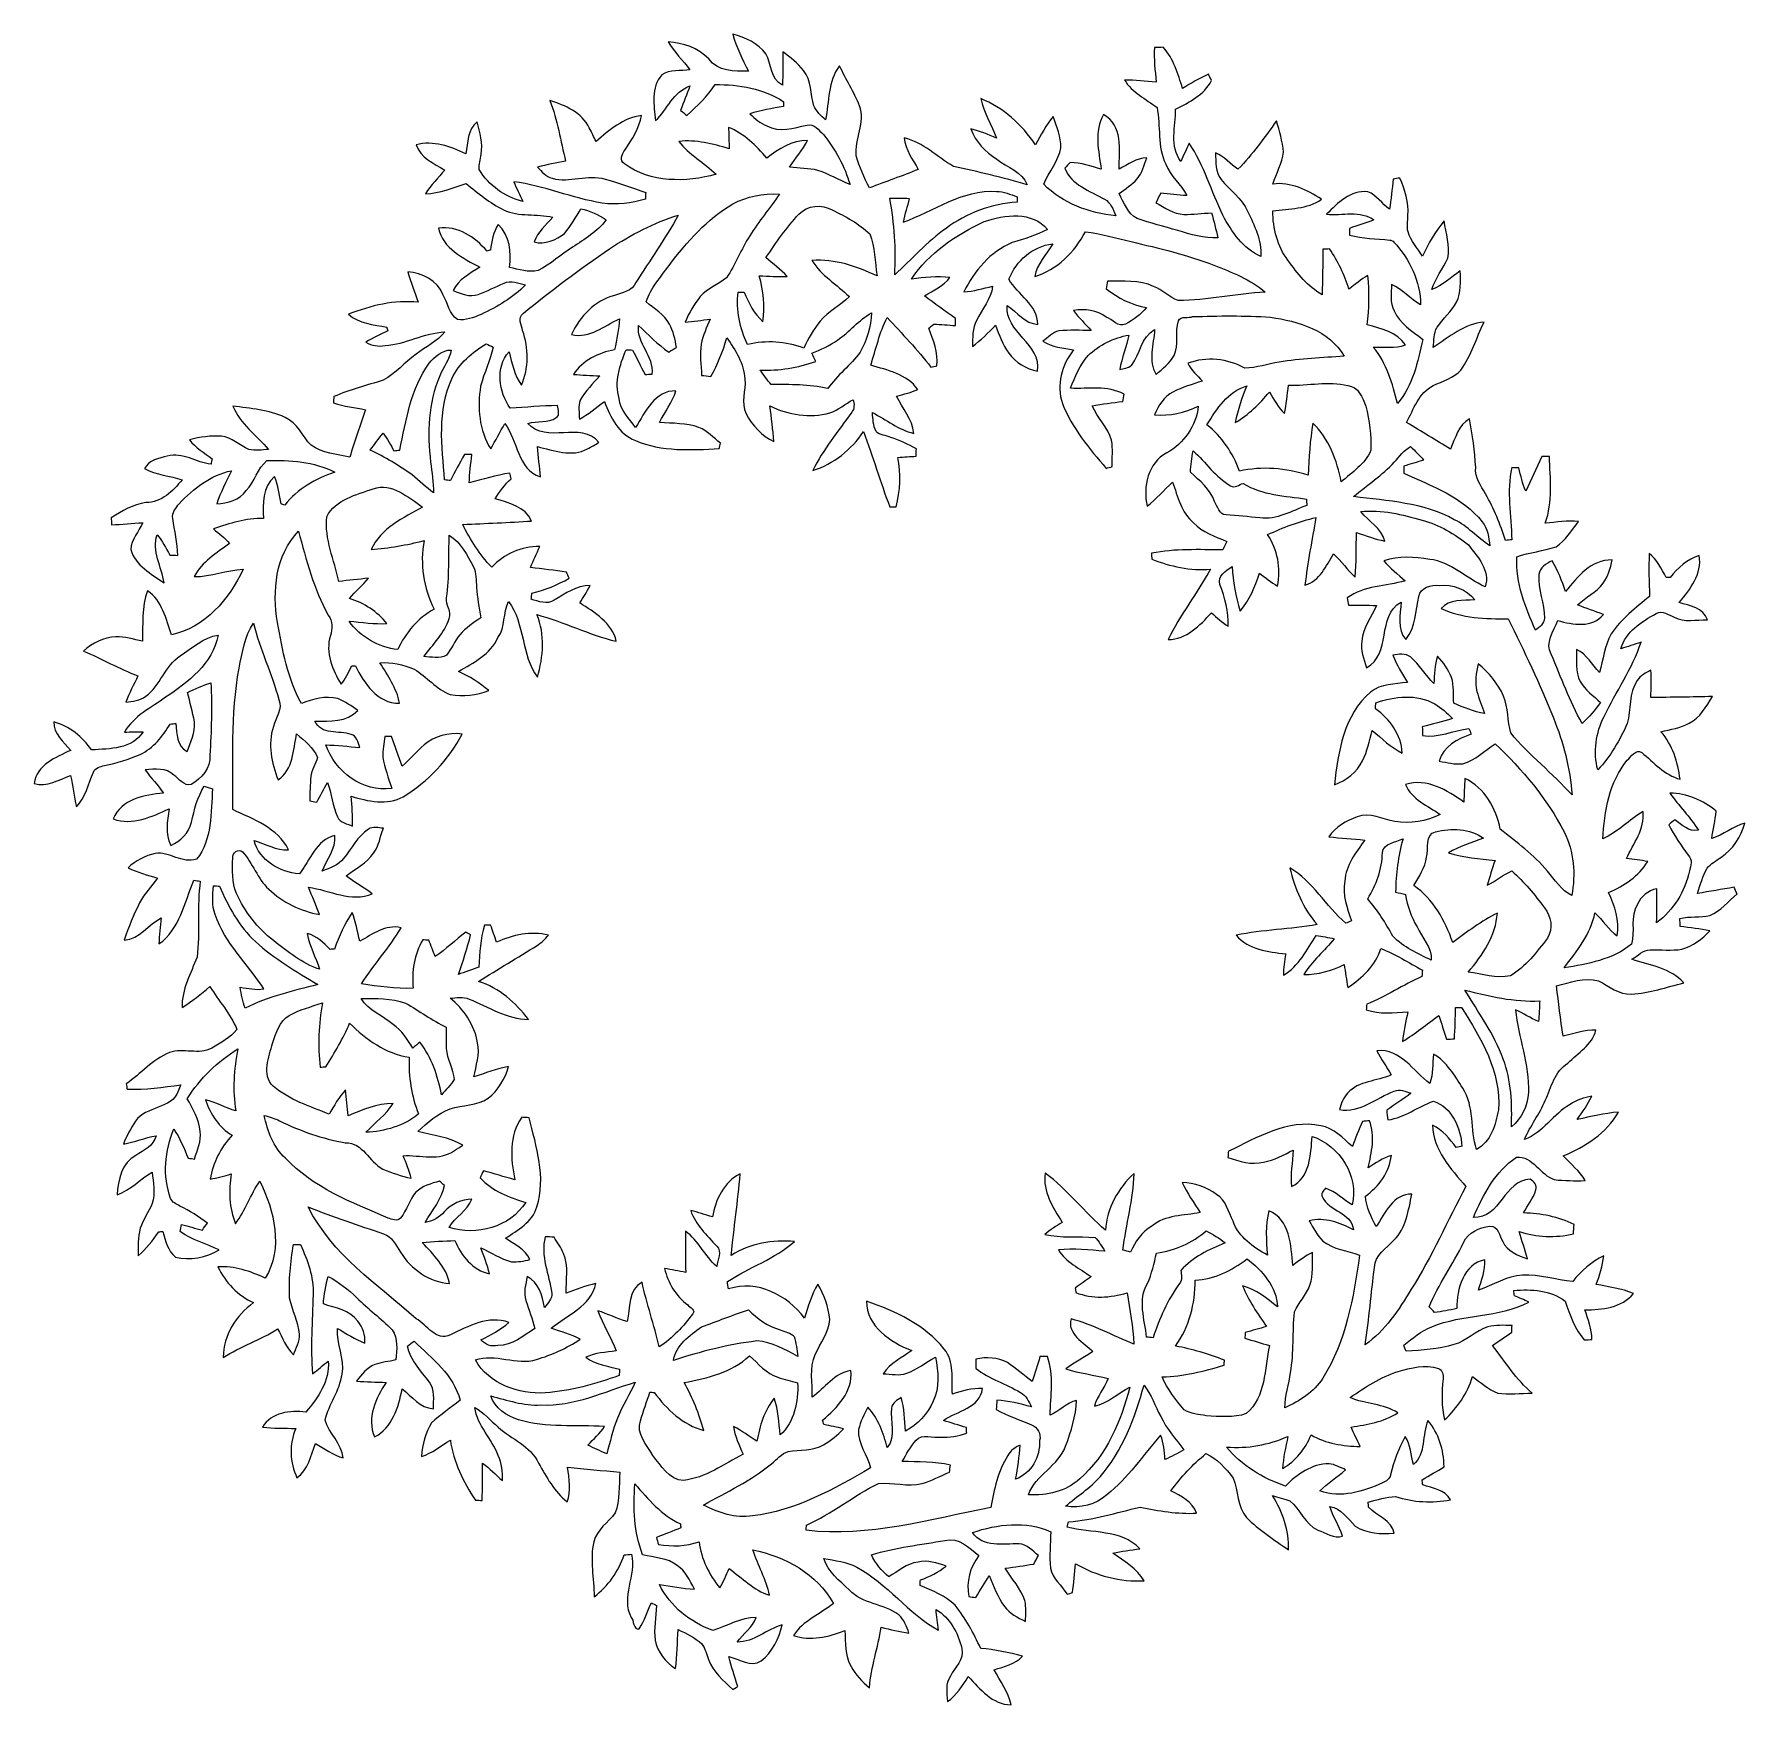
# Model space of a CAD drawing. Header units: centimetres. Extents: x -16.2 to 16.2, y -15.8 to 15.8.
import ezdxf

# ---------------------------------------------------------------- set-up
doc = ezdxf.new("R2010")
doc.units = ezdxf.units.CM
doc.header["$MEASUREMENT"] = 0
doc.layers.add('Layer 1', color=7, linetype='Continuous')

msp = doc.modelspace()

# ---------------------------------------------------------------- linework, layer by layer
at = {"layer": 'Layer 1', "color": 8, "lineweight": 9}
for points, knots in [([(-2.95804, 15.78028), (-2.72062, 15.71854), (-2.48602, 15.60954), (-2.33398, 15.40951), (-2.33398, 15.40951), (-2.22814, 15.2109), (-2.25072, 14.9322), (-2.02, 14.81931), (-2.02, 14.81931), (-2.01648, 15.02922), (-2.01542, 15.23912), (-2.01507, 15.44937), (-2.01507, 15.44937), (-1.87431, 15.34319), (-1.73672, 15.23065), (-1.62278, 15.09483), (-1.62278, 15.09483), (-1.47673, 14.90363), (-1.48802, 14.64963), (-1.43016, 14.42738), (-1.43016, 14.42738), (-1.38465, 14.32049), (-1.29328, 14.24146), (-1.21038, 14.16279), (-1.21038, 14.16279), (-1.13277, 14.50252), (-1.1751, 14.89304), (-0.94227, 15.18126), (-0.94227, 15.18126), (-0.82409, 14.92656), (-0.67204, 14.68773), (-0.56515, 14.42773), (-0.56515, 14.42773), (-0.44873, 14.11235), (-0.66005, 13.79837), (-0.62653, 13.47946), (-0.62653, 13.47946), (-0.57115, 13.2685), (-0.47695, 13.06954), (-0.37818, 12.87586), (-0.37818, 12.87586), (-0.07197, 12.9951), (0.23954, 13.10058), (0.54328, 13.22687), (0.54328, 13.22687), (0.43392, 13.41526), (0.30339, 13.59764), (0.27693, 13.82025), (0.27693, 13.82025), (0.63676, 13.73805), (0.89853, 13.46041), (1.20862, 13.28191), (1.20862, 13.28191), (1.67711, 13.18172), (2.14348, 13.07165), (2.60315, 12.93407), (2.60315, 12.93407), (2.50331, 13.18172), (2.22532, 13.2678), (2.02812, 13.4202), (2.02812, 13.4202), (1.81116, 13.55531), (1.6256, 13.74863), (1.53423, 13.98993), (1.53423, 13.98993), (1.70427, 13.95536), (1.86232, 13.88234), (2.02177, 13.81672), (2.02177, 13.81672), (1.92546, 14.06719), (1.78153, 14.29967), (1.72226, 14.56355), (1.72226, 14.56355), (2.14948, 14.39527), (2.50261, 14.07107), (2.75555, 13.69254), (2.75555, 13.69254), (2.86173, 13.87422), (2.95698, 14.06472), (3.09386, 14.22629), (3.09386, 14.22629), (3.15842, 14.03509), (3.24238, 13.84036), (3.2385, 13.63574), (3.2385, 13.63574), (3.19158, 13.38316), (3.01202, 13.18031), (2.91253, 12.94747), (2.91253, 12.94747), (3.26849, 12.57882), (3.77366, 12.4049), (4.2732, 12.35093), (4.2732, 12.35093), (4.22804, 12.4677), (4.18112, 12.6014), (4.06118, 12.66137), (4.06118, 12.66137), (3.79025, 12.82047), (3.43288, 12.92807), (3.31188, 13.24875), (3.31188, 13.24875), (3.3461, 13.28508), (3.38067, 13.32177), (3.41524, 13.35846), (3.41524, 13.35846), (3.61633, 13.34929), (3.80859, 13.29108), (3.99803, 13.22829), (3.99803, 13.22829), (3.95358, 13.57119), (3.85939, 13.94407), (4.04213, 14.26228), (4.04213, 14.26228), (4.41784, 14.06366), (4.33846, 13.58953), (4.3374, 13.23322), (4.3374, 13.23322), (4.50603, 13.31648), (4.66337, 13.44101), (4.85916, 13.44595), (4.85916, 13.44595), (4.81189, 13.30766), (4.77132, 13.16302), (4.6803, 13.0459), (4.6803, 13.0459), (4.57835, 12.93795), (4.45276, 12.85787), (4.33564, 12.76826), (4.33564, 12.76826), (4.42807, 12.60069), (4.49862, 12.39079), (4.67607, 12.29695), (4.67607, 12.29695), (4.92936, 12.21264), (5.1883, 12.14702), (5.44407, 12.06976), (5.44407, 12.06976), (5.69136, 12.00238), (5.9436, 11.91137), (6.2043, 11.935), (6.2043, 11.935), (6.16656, 12.09269), (6.12669, 12.24897), (6.08189, 12.40455), (6.08189, 12.40455), (5.90797, 12.40173), (5.73511, 12.37245), (5.56084, 12.37598), (5.56084, 12.37598), (5.36258, 12.38621), (5.19959, 12.50368), (5.03308, 12.59576), (5.03308, 12.59576), (5.06236, 12.65714), (5.0927, 12.71852), (5.12375, 12.7792), (5.12375, 12.7792), (5.28708, 12.76262), (5.45006, 12.73299), (5.61516, 12.73228), (5.61516, 12.73228), (5.51639, 12.95206), (5.30366, 13.09599), (5.21688, 13.32212), (5.21688, 13.32212), (5.05566, 13.65938), (5.1248, 14.04179), (5.05319, 14.39633), (5.05319, 14.39633), (4.83976, 14.55508), (4.58646, 14.68279), (4.43865, 14.91315), (4.43865, 14.91315), (4.63938, 14.91668), (4.83835, 14.8874), (5.03873, 14.87364), (5.03873, 14.87364), (5.0158, 15.0906), (4.99181, 15.30862), (5.00345, 15.52734), (5.00345, 15.52734), (5.05954, 15.52946), (5.11598, 15.53157), (5.17243, 15.53404), (5.17243, 15.53404), (5.3661, 15.31214), (5.44971, 15.03063), (5.53614, 14.75722), (5.53614, 14.75722), (5.69771, 14.84718), (5.85153, 14.95513), (6.02545, 15.02287), (6.02545, 15.02287), (6.03991, 14.99429), (6.06848, 14.93714), (6.08295, 14.90857), (6.08295, 14.90857), (5.9436, 14.62881), (5.66667, 14.49864), (5.40456, 14.36529), (5.40456, 14.36529), (5.40526, 14.03791), (5.28743, 13.66079), (5.50369, 13.37857), (5.50369, 13.37857), (5.55837, 13.49252), (5.60564, 13.60964), (5.66244, 13.72288), (5.66244, 13.72288), (5.94254, 13.30166), (6.07836, 12.8106), (6.2985, 12.35939), (6.2985, 12.35939), (6.46113, 12.04472), (6.68161, 11.73004), (7.01534, 11.58187), (7.01534, 11.58187), (7.03792, 11.88879), (6.88763, 12.16854), (6.76557, 12.43983), (6.76557, 12.43983), (6.65621, 12.68183), (6.42303, 12.82894), (6.26745, 13.03602), (6.26745, 13.03602), (6.14715, 13.17607), (6.16691, 13.36622), (6.15809, 13.53802), (6.15809, 13.53802), (6.32425, 13.471), (6.43573, 13.32565), (6.58283, 13.2297), (6.58283, 13.2297), (6.85941, 13.50522), (7.08201, 13.82942), (7.31132, 14.14445), (7.31132, 14.14445), (7.3653, 13.95042), (7.42456, 13.75498), (7.44326, 13.55355), (7.44326, 13.55355), (7.41327, 13.34117), (7.30815, 13.15103), (7.24006, 12.94994), (7.24006, 12.94994), (7.57661, 12.99192), (7.88635, 12.83741), (8.16046, 12.66172), (8.16046, 12.66172), (7.89376, 12.47052), (7.55015, 12.49133), (7.24076, 12.44336), (7.24076, 12.44336), (7.24147, 12.11316), (7.32473, 11.77449), (7.52722, 11.50885), (7.52722, 11.50885), (7.70573, 11.26261), (7.90046, 11.01108), (8.17033, 10.85938), (8.17033, 10.85938), (8.18303, 11.14513), (8.18127, 11.43124), (8.18797, 11.71734), (8.18797, 11.71734), (8.21831, 11.71875), (8.27934, 11.72192), (8.30968, 11.72334), (8.30968, 11.72334), (8.47513, 11.49227), (8.59437, 11.23368), (8.67869, 10.9631), (8.67869, 10.9631), (8.7944, 11.05306), (8.90693, 11.14866), (9.03535, 11.22098), (9.03535, 11.22098), (9.06745, 10.91018), (9.05898, 10.59692), (9.02511, 10.28682), (9.02511, 10.28682), (9.29005, 10.22156), (9.58391, 10.15065), (9.74478, 9.90935), (9.74478, 9.90935), (9.54934, 9.84515), (9.34015, 9.87019), (9.13906, 9.86737), (9.13906, 9.86737), (9.39412, 9.56434), (9.49995, 9.17663), (9.59732, 8.80128), (9.59732, 8.80128), (9.88695, 9.13818), (9.98079, 9.59256), (10.07181, 10.01483), (10.07181, 10.01483), (9.8739, 10.17182), (9.64106, 10.31399), (9.53417, 10.55388), (9.53417, 10.55388), (9.44033, 10.70275), (9.4862, 10.88902), (9.4809, 11.05341), (9.4809, 11.05341), (9.68975, 10.96451), (9.83791, 10.77895), (10.03371, 10.66571), (10.03371, 10.66571), (10.02418, 11.11091), (9.82733, 11.53001), (9.52888, 11.85351), (9.52888, 11.85351), (9.50666, 11.87538), (9.4802, 11.88808), (9.45021, 11.89161), (9.45021, 11.89161), (9.19515, 11.91701), (8.93621, 11.92054), (8.68715, 11.98651), (8.68715, 11.98651), (8.68821, 12.01791), (8.68998, 12.08105), (8.69103, 12.11245), (8.69103, 12.11245), (8.84485, 12.16501), (9.00218, 12.21017), (9.15211, 12.27473), (9.15211, 12.27473), (8.89318, 12.45711), (8.54816, 12.35057), (8.25747, 12.38021), (8.25747, 12.38021), (8.4649, 12.59011), (8.7115, 12.84129), (9.03711, 12.8046), (9.03711, 12.8046), (9.20045, 12.73299), (9.3091, 12.58129), (9.44633, 12.47193), (9.44633, 12.47193), (9.47208, 12.66243), (9.4929, 12.85399), (9.51689, 13.04484), (9.51689, 13.04484), (9.55851, 13.05084), (9.6005, 13.05684), (9.64318, 13.06283), (9.64318, 13.06283), (9.73949, 12.84058), (9.80969, 12.60069), (9.79311, 12.35551), (9.79311, 12.35551), (9.79523, 12.2518), (9.76701, 12.14632), (9.79488, 12.04436), (9.79488, 12.04436), (9.84885, 11.87256), (9.96985, 11.73463), (10.0711, 11.58893), (10.0711, 11.58893), (10.18117, 11.82388), (10.30887, 12.05142), (10.47574, 12.25144), (10.47574, 12.25144), (10.51807, 12.02249), (10.58863, 11.78613), (10.54665, 11.55153), (10.54665, 11.55153), (10.45422, 11.34904), (10.30958, 11.17089), (10.24467, 10.95604), (10.24467, 10.95604), (10.44893, 11.03119), (10.60556, 11.18747), (10.78265, 11.30847), (10.78265, 11.30847), (10.78477, 11.11091), (10.79747, 10.90242), (10.71316, 10.71898), (10.71316, 10.71898), (10.61473, 10.54259), (10.46057, 10.40642), (10.34345, 10.24379), (10.34345, 10.24379), (10.27536, 10.13054), (10.29088, 9.99014), (10.27042, 9.86349), (10.27042, 9.86349), (10.57028, 10.05964), (10.85815, 10.3087), (11.23103, 10.34186), (11.23103, 10.34186), (11.08569, 10.04023), (10.99044, 9.71215), (10.79535, 9.43628), (10.79535, 9.43628), (10.65565, 9.28388), (10.4521, 9.22814), (10.27183, 9.14241), (10.27183, 9.14241), (9.99913, 9.00483), (9.9, 8.69791), (9.76912, 8.44638), (9.76912, 8.44638), (10.0457, 8.27846), (10.32334, 8.11124), (10.5985, 7.94085), (10.5985, 7.94085), (10.6867, 8.14864), (10.74773, 8.39699), (10.95763, 8.51694), (10.95763, 8.51694), (11.00878, 8.21073), (11.05782, 7.90346), (11.0737, 7.59337), (11.0737, 7.59337), (11.04971, 7.40146), (11.17565, 7.25223), (11.2582, 7.09454), (11.2582, 7.09454), (11.41871, 6.81831), (11.5376, 6.52127), (11.63602, 6.21824), (11.63602, 6.21824), (11.67518, 6.22247), (11.71434, 6.22671), (11.7542, 6.23094), (11.7542, 6.23094), (11.74397, 6.68496), (11.65437, 7.14146), (11.75597, 7.59196), (11.75597, 7.59196), (11.79936, 7.5909), (11.84346, 7.58949), (11.88755, 7.58807), (11.88755, 7.58807), (11.92495, 7.43991), (11.95881, 7.28998), (12.01773, 7.14816), (12.01773, 7.14816), (12.12497, 7.36371), (12.2167, 7.58666), (12.32218, 7.80327), (12.32218, 7.80327), (12.3698, 7.80362), (12.41778, 7.80362), (12.46611, 7.80397), (12.46611, 7.80397), (12.48128, 7.38311), (12.53278, 6.94602), (12.38744, 6.54103), (12.38744, 6.54103), (12.59664, 6.56008), (12.80725, 6.59959), (13.01821, 6.5756), (13.01821, 6.5756), (12.88768, 6.40698), (12.77056, 6.21647), (12.5924, 6.09441), (12.5924, 6.09441), (12.34863, 6.01645), (12.0897, 5.99317), (11.8484, 5.90533), (11.8484, 5.90533), (11.83287, 5.41708), (12.00362, 4.956), (12.20505, 4.52067), (12.20505, 4.52067), (12.27526, 4.58276), (12.3691, 4.64309), (12.37474, 4.7468), (12.37474, 4.7468), (12.37086, 5.02585), (12.24915, 5.29008), (12.26608, 5.57019), (12.26608, 5.57019), (12.27808, 5.70495), (12.40825, 5.7815), (12.51691, 5.83406), (12.51691, 5.83406), (12.62627, 5.65062), (12.70529, 5.45236), (12.77126, 5.24951), (12.77126, 5.24951), (12.99739, 5.53173), (13.2454, 5.84994), (13.64897, 5.84888), (13.64897, 5.84888), (13.61687, 5.69542), (13.57983, 5.53667), (13.4807, 5.41038), (13.4807, 5.41038), (13.35899, 5.23081), (13.14909, 5.14897), (12.99704, 5.0008), (12.99704, 5.0008), (13.15791, 4.93307), (13.32406, 4.88015), (13.4874, 4.81806), (13.4874, 4.81806), (13.27856, 4.55983), (12.90532, 4.62121), (12.62451, 4.70412), (12.62451, 4.70412), (12.54196, 4.50409), (12.37862, 4.28078), (12.50103, 4.06629), (12.50103, 4.06629), (12.68836, 3.62779), (12.84993, 3.17624), (13.08276, 2.75855), (13.08276, 2.75855), (13.21329, 2.87708), (13.32548, 3.01396), (13.4306, 3.15542), (13.4306, 3.15542), (13.29796, 3.28136), (13.14238, 3.39108), (13.04784, 3.55124), (13.04784, 3.55124), (12.94306, 3.73398), (12.98646, 3.95623), (12.97623, 4.15555), (12.97623, 4.15555), (13.17308, 4.07123), (13.26903, 3.86909), (13.41191, 3.72092), (13.41191, 3.72092), (13.47893, 3.96611), (13.50786, 4.22575), (13.63098, 4.45188), (13.63098, 4.45188), (13.81936, 4.73763), (14.09982, 4.94118), (14.35735, 5.16061), (14.35735, 5.16061), (14.34641, 5.43049), (14.34183, 5.70107), (14.34994, 5.97094), (14.34994, 5.97094), (14.49917, 5.85488), (14.5796, 5.6799), (14.67132, 5.51903), (14.67132, 5.51903), (14.68967, 5.51868), (14.72636, 5.51762), (14.74435, 5.51727), (14.74435, 5.51727), (14.8971, 5.69189), (15.06573, 5.86828), (15.2968, 5.93214), (15.2968, 5.93214), (15.35324, 5.57901), (15.12676, 5.2989), (14.91897, 5.04561), (14.91897, 5.04561), (15.113, 4.97787), (15.37653, 4.94718), (15.44955, 4.71823), (15.44955, 4.71823), (15.24071, 4.72105), (15.01493, 4.66249), (14.82196, 4.76656), (14.82196, 4.76656), (14.71542, 4.80748), (14.5983, 4.9052), (14.48329, 4.83535), (14.48329, 4.83535), (14.2053, 4.68577), (13.90791, 4.49033), (13.81443, 4.17001), (13.81443, 4.17001), (13.94248, 4.20917), (14.06843, 4.25291), (14.19684, 4.29313), (14.19684, 4.29313), (14.03244, 3.79395), (13.7227, 3.36109), (13.4994, 2.88872), (13.4994, 2.88872), (13.34311, 2.58322), (13.29161, 2.21633), (13.37875, 1.88295), (13.37875, 1.88295), (13.62146, 2.13413), (13.79432, 2.44316), (13.93719, 2.75925), (13.93719, 2.75925), (14.00669, 3.02454), (13.95977, 3.33287), (14.12522, 3.56888), (14.12522, 3.56888), (14.18449, 3.66589), (14.28644, 3.71669), (14.38381, 3.76502), (14.38381, 3.76502), (14.3891, 3.59428), (14.38945, 3.42283), (14.37958, 3.25173), (14.37958, 3.25173), (14.76834, 3.25032), (15.1578, 3.25949), (15.54692, 3.26655), (15.54692, 3.26655), (15.42415, 3.08275), (15.31726, 2.86403), (15.10771, 2.76454), (15.10771, 2.76454), (14.94226, 2.67247), (14.75387, 2.64636), (14.5729, 2.60156), (14.5729, 2.60156), (14.7955, 2.35285), (14.8911, 2.03041), (14.93344, 1.70515), (14.93344, 1.70515), (14.63675, 1.787), (14.43708, 2.02301), (14.20883, 2.20998), (14.20883, 2.20998), (14.09488, 2.28124), (14.00845, 2.12813), (13.93508, 2.06463), (13.93508, 2.06463), (13.59711, 1.65047), (13.50151, 1.09661), (13.47435, 0.57697), (13.47435, 0.57697), (13.75551, 0.70573), (13.97247, 0.9361), (14.23458, 1.09661), (14.23458, 1.09661), (14.27445, 0.75865), (14.04902, 0.49654), (13.92414, 0.20655), (13.92414, 0.20655), (14.05537, 0.19174), (14.1919, 0.17374), (14.32313, 0.15046), (14.32313, 0.15046), (14.15345, -0.12541), (13.87934, -0.3085), (13.58512, -0.43162), (13.58512, -0.43162), (13.69413, -0.69127), (13.80137, -0.96502), (13.7481, -1.25254), (13.7481, -1.25254), (13.57877, -1.13788), (13.47541, -0.95514), (13.32548, -0.81968), (13.32548, -0.81968), (13.24681, -1.21902), (12.9861, -1.54111), (12.7448, -1.85579), (12.7448, -1.85579), (13.18789, -1.79052), (13.66273, -1.69986), (14.01798, -1.40987), (14.01798, -1.40987), (14.08571, -1.17034), (13.98552, -0.88988), (14.12558, -0.66481), (14.12558, -0.66481), (14.19401, -0.50712), (14.32878, -0.40023), (14.49317, -0.36389), (14.49317, -0.36389), (14.49599, -0.57661), (14.4967, -0.7911), (14.4907, -1.00453), (14.4907, -1.00453), (14.81032, -0.77029), (15.02692, -0.41293), (15.11053, -0.02769), (15.11053, -0.02769), (15.1377, 0.06826), (15.17509, 0.19103), (15.08795, 0.27076), (15.08795, 0.27076), (14.9539, 0.45456), (14.82513, 0.64223), (14.72036, 0.84473), (14.72036, 0.84473), (14.75811, 0.87613), (14.79585, 0.90717), (14.83431, 0.93821), (14.83431, 0.93821), (14.96942, 0.84755), (15.09889, 0.70256), (15.27916, 0.74136), (15.27916, 0.74136), (15.12253, 0.99325), (14.91015, 1.20244), (14.74188, 1.4448), (14.74188, 1.4448), (15.06573, 1.43669), (15.37194, 1.31145), (15.61677, 1.10014), (15.61677, 1.10014), (15.59595, 0.92657), (15.55856, 0.75583), (15.53281, 0.58297), (15.53281, 0.58297), (15.75118, 0.65846), (15.93497, 0.80804), (16.15652, 0.87648), (16.15652, 0.87648), (16.08843, 0.61683), (15.93039, 0.37659), (15.7039, 0.22913), (15.7039, 0.22913), (15.61677, 0.16316), (15.51587, 0.11201), (15.44567, 0.02628), (15.44567, 0.02628), (15.36312, -0.12329), (15.31303, -0.28804), (15.26364, -0.45138), (15.26364, -0.45138), (15.49435, -0.41751), (15.72225, -0.37271), (15.95332, -0.33673), (15.95332, -0.33673), (15.97201, -0.37765), (15.99071, -0.41892), (16.00976, -0.4602), (16.00976, -0.4602), (15.84643, -0.60237), (15.70143, -0.7844), (15.49823, -0.87013), (15.49823, -0.87013), (15.31232, -0.9114), (15.11688, -0.87859), (14.93097, -0.92692), (14.93097, -0.92692), (14.93273, -0.97631), (14.93485, -1.02605), (14.93696, -1.07579), (14.93696, -1.07579), (15.12358, -1.09873), (15.31161, -1.1206), (15.49612, -1.16117), (15.49612, -1.16117), (15.35254, -1.31568), (15.17368, -1.44727), (14.96977, -1.50724), (14.96977, -1.50724), (14.77045, -1.53688), (14.56796, -1.51183), (14.36793, -1.51959), (14.36793, -1.51959), (14.23141, -1.51712), (14.13475, -1.63424), (14.02468, -1.69633), (14.02468, -1.69633), (14.36017, -1.80781), (14.76058, -1.86073), (15.00505, -2.14401), (15.00505, -2.14401), (14.67767, -2.2195), (14.35594, -2.33556), (14.01798, -2.35285), (14.01798, -2.35285), (13.77668, -2.37261), (13.59394, -2.19833), (13.39039, -2.10626), (13.39039, -2.10626), (13.12439, -2.03217), (12.85628, -2.13236), (12.59946, -2.19622), (12.59946, -2.19622), (12.63615, -2.51407), (12.68095, -2.83122), (12.72258, -3.14836), (12.72258, -3.14836), (12.9279, -3.10039), (13.1311, -3.02948), (13.34453, -3.03442), (13.34453, -3.03442), (13.27926, -3.30923), (13.00339, -3.46833), (12.81395, -3.65672), (12.81395, -3.65672), (12.5663, -3.81264), (12.49927, -4.11392), (12.38744, -4.36298), (12.38744, -4.36298), (12.27984, -4.62051), (12.1024, -4.84134), (11.99445, -5.09852), (11.99445, -5.09852), (12.34934, -4.98104), (12.5349, -4.61557), (12.85558, -4.43988), (12.85558, -4.43988), (12.97552, -4.35134), (13.12051, -4.309), (13.2655, -4.28325), (13.2655, -4.28325), (13.19565, -4.44129), (13.08806, -4.57817), (12.99245, -4.72105), (12.99245, -4.72105), (13.24998, -4.67166), (13.50539, -4.60498), (13.76821, -4.58276), (13.76821, -4.58276), (13.54949, -4.98422), (13.13745, -5.23399), (12.72858, -5.41002), (12.72858, -5.41002), (12.86545, -5.56666), (13.04008, -5.69224), (13.14203, -5.87745), (13.14203, -5.87745), (12.94589, -5.88451), (12.75115, -5.87851), (12.55783, -5.85946), (12.55783, -5.85946), (12.29043, -5.77127), (12.15461, -5.40579), (11.84416, -5.43613), (11.84416, -5.43613), (11.44517, -5.70459), (11.21022, -6.14274), (11.0303, -6.57489), (11.0303, -6.57489), (11.54501, -6.59571), (11.60321, -5.8711), (12.10522, -5.85099), (12.10522, -5.85099), (12.17401, -5.89121), (12.23716, -5.96953), (12.21105, -6.05455), (12.21105, -6.05455), (12.16025, -6.21153), (12.05406, -6.34382), (11.9761, -6.48846), (11.9761, -6.48846), (12.30771, -6.4927), (12.63297, -6.56361), (12.93283, -6.70613), (12.93283, -6.70613), (12.9286, -6.76539), (12.92472, -6.82466), (12.92119, -6.88463), (12.92119, -6.88463), (12.57829, -6.95977), (12.22446, -6.94954), (11.89179, -6.8363), (11.89179, -6.8363), (11.9447, -7.01022), (12.00538, -7.18132), (12.05089, -7.35771), (12.05089, -7.35771), (11.8738, -7.29033), (11.6646, -7.20954), (11.58346, -7.02574), (11.58346, -7.02574), (11.5256, -6.92979), (11.49773, -6.72271), (11.3411, -6.73894), (11.3411, -6.73894), (11.14566, -6.77069), (10.92271, -6.84724), (10.8458, -7.04938), (10.8458, -7.04938), (10.63766, -7.45896), (10.37237, -7.8389), (10.19422, -8.26364), (10.19422, -8.26364), (10.22703, -8.29716), (10.26019, -8.33137), (10.29335, -8.3663), (10.29335, -8.3663), (10.43623, -8.35184), (10.57875, -8.32785), (10.71739, -8.29081), (10.71739, -8.29081), (10.71421, -7.92956), (10.83804, -7.45402), (11.24797, -7.37147), (11.24797, -7.37147), (11.2582, -7.5722), (11.18129, -7.76023), (11.12661, -7.94967), (11.12661, -7.94967), (11.40248, -7.84878), (11.65613, -7.67838), (11.95881, -7.66533), (11.95881, -7.66533), (12.27808, -7.64663), (12.58923, -7.75529), (12.90602, -7.78492), (12.90602, -7.78492), (13.06477, -7.58349), (13.26092, -7.41274), (13.49163, -7.29915), (13.49163, -7.29915), (13.47188, -7.48506), (13.41931, -7.66533), (13.3477, -7.83749), (13.3477, -7.83749), (13.58406, -7.88864), (13.82924, -7.91404), (14.05396, -8.01035), (14.05396, -8.01035), (13.83101, -8.27775), (13.46376, -8.32397), (13.13533, -8.31585), (13.13533, -8.31585), (13.19389, -8.49965), (13.27009, -8.68239), (13.26691, -8.87924), (13.26691, -8.87924), (13.23093, -8.88136), (13.15932, -8.88559), (13.12369, -8.88771), (13.12369, -8.88771), (12.93954, -8.6778), (12.85593, -8.41181), (12.7635, -8.15569), (12.7635, -8.15569), (12.49574, -7.94402), (12.1218, -7.92427), (11.79336, -7.95496), (11.79336, -7.95496), (11.79583, -7.97966), (11.80112, -8.02975), (11.80359, -8.0548), (11.80359, -8.0548), (11.89496, -8.09043), (11.98527, -8.12923), (12.07453, -8.17157), (12.07453, -8.17157), (11.50761, -8.47425), (10.82957, -8.39064), (10.24396, -8.6397), (10.24396, -8.6397), (10.045, -8.71731), (9.88095, -8.85666), (9.71409, -8.98578), (9.71409, -8.98578), (9.7282, -9.02388), (9.74266, -9.06268), (9.75713, -9.10149), (9.75713, -9.10149), (10.06016, -9.07679), (10.3692, -9.06621), (10.662, -8.9759), (10.662, -8.9759), (10.90013, -8.91169), (11.07017, -8.71132), (11.30476, -8.64041), (11.30476, -8.64041), (11.45223, -8.60301), (11.60815, -8.60936), (11.7595, -8.61713), (11.7595, -8.61713), (11.75879, -8.64852), (11.75773, -8.71061), (11.75703, -8.74166), (11.75703, -8.74166), (11.63355, -8.82315), (11.51149, -8.90605), (11.39014, -8.99036), (11.39014, -8.99036), (11.62897, -9.30046), (11.83887, -9.63736), (12.13979, -9.89418), (12.13979, -9.89418), (11.92318, -9.88889), (11.70235, -9.93016), (11.48856, -9.89101), (11.48856, -9.89101), (11.31076, -9.81869), (11.16401, -9.69027), (11.01161, -9.57703), (11.01161, -9.57703), (10.92235, -9.89665), (10.72198, -10.17252), (10.48491, -10.39971), (10.48491, -10.39971), (10.42247, -10.14642), (10.42917, -9.88183), (10.45775, -9.62501), (10.45775, -9.62501), (10.46762, -9.54916), (10.44893, -9.45709), (10.36955, -9.4271), (10.36955, -9.4271), (10.11696, -9.3382), (9.85273, -9.41969), (9.60649, -9.48496), (9.60649, -9.48496), (9.27488, -9.58691), (8.98243, -9.77953), (8.70056, -9.97673), (8.70056, -9.97673), (8.99125, -10.10444), (9.32921, -10.08997), (9.60261, -10.26178), (9.60261, -10.26178), (9.34156, -10.43922), (9.0237, -10.48402), (8.71926, -10.53412), (8.71926, -10.53412), (8.77217, -10.6583), (8.8392, -10.77612), (8.89035, -10.90171), (8.89035, -10.90171), (8.56968, -10.89042), (8.24406, -10.84527), (7.9629, -10.68264), (7.9629, -10.68264), (7.85354, -10.94511), (7.6768, -11.17512), (7.42491, -11.31517), (7.42491, -11.31517), (7.4362, -11.11021), (7.48489, -10.91124), (7.52546, -10.71086), (7.52546, -10.71086), (7.16033, -10.87173), (6.76487, -10.94193), (6.36623, -10.91159), (6.36623, -10.91159), (6.65268, -11.25978), (7.0552, -11.50496), (7.4803, -11.64784), (7.4803, -11.64784), (7.69867, -11.42524), (7.97807, -11.22803), (8.30263, -11.22521), (8.30263, -11.22521), (8.41269, -11.24214), (8.51711, -11.29294), (8.61695, -11.34233), (8.61695, -11.34233), (8.45573, -11.47674), (8.27899, -11.59281), (8.128, -11.73956), (8.128, -11.73956), (8.52488, -11.88138), (8.94786, -11.75579), (9.3151, -11.58857), (9.3151, -11.58857), (9.3786, -11.55612), (9.44774, -11.51237), (9.46432, -11.43794), (9.46432, -11.43794), (9.52183, -11.18394), (9.6132, -10.93876), (9.74196, -10.71192), (9.74196, -10.71192), (9.84603, -10.86891), (9.84885, -11.06329), (9.89577, -11.24144), (9.89577, -11.24144), (10.1406, -11.04071), (10.05311, -10.67664), (10.17129, -10.40641), (10.17129, -10.40641), (10.37378, -10.65442), (10.47045, -10.96274), (10.4768, -11.28166), (10.4768, -11.28166), (10.33956, -11.36597), (10.20269, -11.45064), (10.06122, -11.52789), (10.06122, -11.52789), (10.06369, -11.55224), (10.06934, -11.60092), (10.07181, -11.62491), (10.07181, -11.62491), (10.25913, -11.69652), (10.49655, -11.71169), (10.59886, -11.9096), (10.59886, -11.9096), (10.25384, -11.97098), (9.89471, -11.95546), (9.56134, -11.84575), (9.56134, -11.84575), (9.3853, -11.85139), (9.2135, -11.90748), (9.04311, -11.95123), (9.04311, -11.95123), (9.04452, -11.97557), (9.04769, -12.02496), (9.04946, -12.04965), (9.04946, -12.04965), (9.20362, -12.20805), (9.48725, -12.29942), (9.53558, -12.53896), (9.53558, -12.53896), (9.28582, -12.55413), (9.01665, -12.54919), (8.79934, -12.40737), (8.79934, -12.40737), (8.65329, -12.2652), (8.53511, -12.07117), (8.3185, -12.03166), (8.3185, -12.03166), (8.37318, -12.22922), (8.49771, -12.39784), (8.55804, -12.59364), (8.55804, -12.59364), (8.39611, -12.6462), (8.23807, -12.52661), (8.09025, -12.48216), (8.09025, -12.48216), (7.84507, -12.36751), (7.76499, -12.08458), (7.55932, -11.92689), (7.55932, -11.92689), (7.47889, -11.90254), (7.31802, -11.85351), (7.23759, -11.82917), (7.23759, -11.82917), (7.42209, -12.13679), (7.55227, -12.48816), (7.53851, -12.85152), (7.53851, -12.85152), (7.26228, -12.66384), (6.9783, -12.48039), (6.74476, -12.2398), (6.74476, -12.2398), (6.55849, -12.03766), (6.59024, -11.73639), (6.49323, -11.49614), (6.49323, -11.49614), (6.35176, -11.31623), (6.19231, -11.12784), (5.97711, -11.03542), (5.97711, -11.03542), (5.72805, -11.23932), (5.50545, -11.47886), (5.31601, -11.73886), (5.31601, -11.73886), (5.50686, -11.8394), (5.72417, -11.94206), (5.80214, -12.16042), (5.80214, -12.16042), (5.44019, -12.17912), (5.08565, -12.11703), (4.73357, -12.04718), (4.73357, -12.04718), (4.2866, -12.14772), (3.84422, -12.29272), (3.38208, -12.32129), (3.38208, -12.32129), (3.37573, -12.34634), (3.36303, -12.39679), (3.35668, -12.42183), (3.35668, -12.42183), (3.81565, -12.54848), (4.36633, -12.46099), (4.72722, -12.83106), (4.72722, -12.83106), (4.55754, -12.85787), (4.38785, -12.87762), (4.22063, -12.91502), (4.22063, -12.91502), (4.4323, -13.06989), (4.67219, -13.20606), (4.81118, -13.43783), (4.81118, -13.43783), (4.36033, -13.46041), (3.90313, -13.34646), (3.51578, -13.11434), (3.51578, -13.11434), (3.49744, -13.29602), (3.4798, -13.47946), (3.45758, -13.66149), (3.45758, -13.66149), (3.43253, -13.6689), (3.38243, -13.68407), (3.35739, -13.69148), (3.35739, -13.69148), (3.25085, -13.52956), (3.08293, -13.39479), (3.03953, -13.19865), (3.03953, -13.19865), (3.01978, -12.96934), (3.04095, -12.73933), (3.04518, -12.51038), (3.04518, -12.51038), (2.57528, -12.30189), (2.03941, -12.36609), (1.56563, -12.52661), (1.56563, -12.52661), (1.75895, -12.81377), (2.15477, -12.73722), (2.44687, -12.74039), (2.44687, -12.74039), (2.5975, -12.74357), (2.69875, -12.87762), (2.81517, -12.95735), (2.81517, -12.95735), (2.78483, -13.01168), (2.75449, -13.06636), (2.72415, -13.12139), (2.72415, -13.12139), (2.54494, -13.14997), (2.36573, -13.17678), (2.18652, -13.20182), (2.18652, -13.20182), (2.31599, -13.4015), (2.47544, -13.58494), (2.55764, -13.81213), (2.55764, -13.81213), (2.58375, -13.93948), (2.57845, -14.07424), (2.56858, -14.20407), (2.56858, -14.20407), (2.42006, -14.13598), (2.27083, -14.05343), (2.16994, -13.92114), (2.16994, -13.92114), (2.04012, -13.7451), (1.97344, -13.53591), (1.88172, -13.34011), (1.88172, -13.34011), (1.79705, -13.47664), (1.71309, -13.61457), (1.62948, -13.75181), (1.62948, -13.75181), (1.58503, -13.74651), (1.54058, -13.74122), (1.49648, -13.73628), (1.49648, -13.73628), (1.44921, -13.45265), (1.51518, -13.18524), (1.69016, -12.96088), (1.69016, -12.96088), (1.50813, -12.81553), (1.30634, -12.6081), (1.0481, -12.67583), (1.0481, -12.67583), (0.58314, -12.75627), (0.11077, -12.80671), (-0.34149, -12.94641), (-0.34149, -12.94641), (-0.27129, -13.11222), (-0.14499, -13.24345), (-0.01411, -13.3641), (-0.01411, -13.3641), (0.16157, -13.25474), (0.32773, -13.11292), (0.5401, -13.084), (0.5401, -13.084), (0.71861, -13.03849), (0.89958, -13.10305), (1.06821, -13.15843), (1.06821, -13.15843), (0.92393, -13.27485), (0.75777, -13.36128), (0.58279, -13.42161), (0.58279, -13.42161), (0.58173, -13.45582), (0.58067, -13.49075), (0.57997, -13.52603), (0.57997, -13.52603), (0.81104, -13.62622), (1.05657, -13.71723), (1.2379, -13.90032), (1.2379, -13.90032), (1.4411, -14.14445), (1.5868, -14.42879), (1.72332, -14.71383), (1.72332, -14.71383), (1.99073, -14.74135), (2.25566, -14.79179), (2.51495, -14.86411), (2.51495, -14.86411), (2.37243, -15.0144), (2.16394, -15.05638), (1.9752, -15.11776), (1.9752, -15.11776), (2.08915, -15.33507), (2.24437, -15.5351), (2.29517, -15.78028), (2.29517, -15.78028), (1.93675, -15.77534), (1.71415, -15.48147), (1.48696, -15.24829), (1.48696, -15.24829), (1.37619, -15.41939), (1.27106, -15.60177), (1.09749, -15.71748), (1.09749, -15.71748), (1.08444, -15.55662), (1.04669, -15.37952), (1.15147, -15.23982), (1.15147, -15.23982), (1.22873, -15.06802), (1.41852, -14.93008), (1.36455, -14.71771), (1.36455, -14.71771), (1.29858, -14.42455), (1.14018, -14.14021), (0.88018, -13.97829), (0.88018, -13.97829), (0.889, -14.10987), (0.90981, -14.2397), (0.92534, -14.37058), (0.92534, -14.37058), (0.34996, -14.05484), (-0.03916, -13.4904), (-0.61912, -13.18136), (-0.61912, -13.18136), (-0.80715, -13.07271), (-1.02976, -13.05648), (-1.23825, -13.01732), (-1.23825, -13.01732), (-1.16981, -13.27379), (-0.94262, -13.4336), (-0.76059, -13.60752), (-0.76059, -13.60752), (-0.51858, -13.88551), (-0.10548, -13.86046), (0.17427, -14.08201), (0.17427, -14.08201), (0.28046, -14.16702), (0.31821, -14.30496), (0.36795, -14.42526), (0.36795, -14.42526), (0.18909, -14.40233), (0.01517, -14.35929), (-0.1584, -14.31378), (-0.1584, -14.31378), (-0.21343, -14.69866), (-0.3496, -15.06767), (-0.37853, -15.45678), (-0.37853, -15.45678), (-0.51717, -15.3453), (-0.63994, -15.20984), (-0.72672, -15.05461), (-0.72672, -15.05461), (-0.85337, -14.85212), (-0.82268, -14.60553), (-0.84631, -14.37904), (-0.84631, -14.37904), (-1.15111, -14.49793), (-1.49401, -14.58119), (-1.81363, -14.47112), (-1.81363, -14.47112), (-1.63371, -14.18925), (-1.31022, -14.07107), (-1.0601, -13.86716), (-1.0601, -13.86716), (-1.36913, -13.29919), (-1.9685, -12.98381), (-2.57986, -12.85011), (-2.57986, -12.85011), (-2.49273, -13.14326), (-2.32763, -13.40855), (-2.26801, -13.71088), (-2.26801, -13.71088), (-2.5654, -13.61281), (-2.78553, -13.38633), (-3.03001, -13.20359), (-3.03001, -13.20359), (-3.08292, -13.32918), (-3.13655, -13.45547), (-3.20675, -13.57295), (-3.20675, -13.57295), (-3.40748, -13.31859), (-3.56059, -13.02614), (-3.5948, -12.70123), (-3.5948, -12.70123), (-3.8421, -12.78661), (-4.10739, -12.79401), (-4.36421, -12.75168), (-4.36421, -12.75168), (-4.37727, -12.70758), (-4.39032, -12.66384), (-4.40267, -12.62045), (-4.40267, -12.62045), (-4.24956, -12.5573), (-4.09434, -12.49944), (-3.94017, -12.43806), (-3.94017, -12.43806), (-3.94264, -12.41831), (-3.94758, -12.3795), (-3.95005, -12.35974), (-3.95005, -12.35974), (-4.30812, -12.19711), (-4.55683, -11.8969), (-4.80765, -11.60762), (-4.80765, -11.60762), (-4.8454, -12.05882), (-4.82882, -12.51991), (-4.66337, -12.94536), (-4.66337, -12.94536), (-4.44535, -13.00533), (-4.19276, -12.99968), (-4.01002, -13.15173), (-4.01002, -13.15173), (-3.84669, -13.25016), (-3.77437, -13.43395), (-3.68441, -13.59341), (-3.68441, -13.59341), (-3.90737, -13.58459), (-4.12609, -13.54084), (-4.34622, -13.51086), (-4.34622, -13.51086), (-4.14443, -13.92149), (-3.76202, -14.22523), (-3.33445, -14.37411), (-3.33445, -14.37411), (-3.0614, -14.29932), (-2.81481, -14.12469), (-2.51848, -14.13351), (-2.51848, -14.13351), (-2.5841, -14.33001), (-2.7693, -14.43267), (-2.87972, -14.59706), (-2.87972, -14.59706), (-2.55764, -14.59494), (-2.32198, -14.35506), (-2.02635, -14.26933), (-2.02635, -14.26933), (-2.07998, -14.52968), (-2.21897, -14.78156), (-2.42217, -14.9516), (-2.42217, -14.9516), (-2.62043, -15.08566), (-2.8328, -14.91033), (-3.03248, -14.86976), (-3.03248, -14.86976), (-2.99085, -15.06167), (-2.92029, -15.24582), (-2.86808, -15.43491), (-2.86808, -15.43491), (-2.89101, -15.44937), (-2.93723, -15.47795), (-2.96016, -15.49241), (-2.96016, -15.49241), (-3.13372, -15.32484), (-3.33622, -15.16115), (-3.41736, -14.92585), (-3.41736, -14.92585), (-3.45969, -14.82637), (-3.47839, -14.71348), (-3.54718, -14.62846), (-3.54718, -14.62846), (-3.67947, -14.51486), (-3.83258, -14.42879), (-3.99203, -14.35964), (-3.99203, -14.35964), (-4.00897, -14.60412), (-4.00544, -14.85247), (-4.04319, -15.09589), (-4.04319, -15.09589), (-4.23615, -14.97983), (-4.3755, -14.77909), (-4.42877, -14.56178), (-4.42877, -14.56178), (-4.45629, -14.34271), (-4.41325, -14.12187), (-4.4002, -13.90385), (-4.4002, -13.90385), (-4.42419, -13.8908), (-4.47181, -13.8654), (-4.4958, -13.8527), (-4.4958, -13.8527), (-4.57764, -14.01357), (-4.6228, -14.19384), (-4.72828, -14.34236), (-4.72828, -14.34236), (-4.84011, -14.38187), (-4.82812, -14.16702), (-4.8828, -14.13069), (-4.8828, -14.13069), (-5.07788, -13.74087), (-4.7819, -13.33553), (-4.87398, -12.93583), (-4.87398, -12.93583), (-4.92019, -12.93936), (-4.96676, -12.94359), (-5.01262, -12.94818), (-5.01262, -12.94818), (-5.12022, -13.25968), (-5.31283, -13.5419), (-5.57989, -13.7384), (-5.57989, -13.7384), (-5.57777, -13.39303), (-5.66596, -13.04131), (-5.58659, -12.69982), (-5.58659, -12.69982), (-5.52873, -12.46664), (-5.31601, -12.33752), (-5.18195, -12.15654), (-5.18195, -12.15654), (-5.08705, -11.91242), (-5.11598, -11.64008), (-5.09199, -11.38467), (-5.09199, -11.38467), (-5.42255, -11.35891), (-5.75169, -11.32152), (-6.08189, -11.29294), (-6.08189, -11.29294), (-6.05472, -11.51096), (-6.00569, -11.73603), (-6.08965, -11.94876), (-6.08965, -11.94876), (-6.32707, -11.7505), (-6.48405, -11.48203), (-6.62764, -11.21322), (-6.62764, -11.21322), (-6.78674, -10.89325), (-7.13669, -10.76201), (-7.39034, -10.53553), (-7.39034, -10.53553), (-7.53674, -10.41135), (-7.66339, -10.26248), (-7.83131, -10.16582), (-7.83131, -10.16582), (-7.79145, -10.51189), (-7.50429, -10.74931), (-7.39316, -11.06823), (-7.39316, -11.06823), (-7.32402, -11.21674), (-7.29862, -11.38149), (-7.31344, -11.54412), (-7.31344, -11.54412), (-7.43867, -11.4337), (-7.55368, -11.3127), (-7.68844, -11.21392), (-7.68844, -11.21392), (-7.6902, -11.44817), (-7.68491, -11.68312), (-7.69479, -11.91807), (-7.69479, -11.91807), (-7.72689, -11.91771), (-7.79145, -11.91666), (-7.82355, -11.9163), (-7.82355, -11.9163), (-8.05109, -11.57058), (-8.24018, -11.19311), (-8.29557, -10.77895), (-8.29557, -10.77895), (-8.47337, -10.8876), (-8.636, -11.02942), (-8.84026, -11.08657), (-8.84026, -11.08657), (-8.82544, -10.86467), (-8.76441, -10.64242), (-8.65011, -10.45122), (-8.65011, -10.45122), (-8.48254, -10.29635), (-8.28781, -10.17288), (-8.11142, -10.02824), (-8.11142, -10.02824), (-8.23454, -9.54705), (-8.64164, -9.23801), (-8.97996, -8.90922), (-8.97996, -8.90922), (-9.02229, -8.93992), (-9.06427, -8.97061), (-9.10625, -9.00201), (-9.10625, -9.00201), (-9.04663, -9.27012), (-8.85296, -9.47261), (-8.69139, -9.68463), (-8.69139, -9.68463), (-8.57885, -9.82609), (-8.6166, -10.01836), (-8.61554, -10.18699), (-8.61554, -10.18699), (-8.87342, -10.17393), (-9.02017, -9.95486), (-9.20785, -9.8141), (-9.20785, -9.8141), (-9.27312, -10.15841), (-9.39341, -10.54823), (-9.7289, -10.72074), (-9.7289, -10.72074), (-9.87637, -10.35879), (-9.7095, -9.99049), (-9.50842, -9.68922), (-9.50842, -9.68922), (-9.6961, -9.6804), (-9.88413, -9.68498), (-10.07075, -9.66417), (-10.07075, -9.66417), (-9.97267, -9.54352), (-9.87037, -9.41299), (-9.72255, -9.35161), (-9.72255, -9.35161), (-9.59344, -9.31033), (-9.45762, -9.29446), (-9.32497, -9.26624), (-9.32497, -9.26624), (-9.31157, -9.07609), (-9.27382, -8.85842), (-9.39659, -8.69368), (-9.39659, -8.69368), (-9.60649, -8.47954), (-9.85026, -8.3028), (-10.06193, -8.09078), (-10.06193, -8.09078), (-10.22209, -7.93097), (-10.40306, -7.79339), (-10.60415, -7.68861), (-10.60415, -7.68861), (-10.64719, -7.85795), (-10.68352, -8.0301), (-10.6941, -8.20543), (-10.6941, -8.20543), (-10.46833, -8.28798), (-10.19422, -8.32291), (-10.0464, -8.53528), (-10.0464, -8.53528), (-9.9448, -8.64887), (-9.89824, -8.79528), (-9.91164, -8.94556), (-9.91164, -8.94556), (-10.0965, -8.87783), (-10.26089, -8.76741), (-10.42952, -8.66828), (-10.42952, -8.66828), (-10.45316, -8.96108), (-10.28418, -9.24013), (-10.34097, -9.53329), (-10.34097, -9.53329), (-10.38331, -9.84479), (-10.59004, -10.0995), (-10.66306, -10.40006), (-10.66306, -10.40006), (-10.58721, -10.65477), (-10.3505, -10.84174), (-10.31769, -11.11691), (-10.31769, -11.11691), (-10.51101, -11.06434), (-10.67117, -10.93876), (-10.84439, -10.84421), (-10.84439, -10.84421), (-10.92764, -11.07493), (-10.98091, -11.34269), (-11.19399, -11.49403), (-11.19399, -11.49403), (-11.32522, -11.19805), (-11.34745, -10.85762), (-11.21586, -10.55987), (-11.21586, -10.55987), (-11.42506, -10.55282), (-11.63532, -10.56234), (-11.84345, -10.53659), (-11.84345, -10.53659), (-11.67765, -10.25049), (-11.32029, -10.21874), (-11.02395, -10.24978), (-11.02395, -10.24978), (-10.79253, -9.97885), (-10.57698, -9.66276), (-10.60168, -9.28776), (-10.60168, -9.28776), (-10.70398, -9.36431), (-10.79747, -9.4525), (-10.90083, -9.528), (-10.90083, -9.528), (-10.93858, -9.03058), (-10.90224, -8.53281), (-10.88954, -8.03539), (-10.88954, -8.03539), (-10.87014, -7.70167), (-10.99361, -7.3817), (-11.12767, -7.08254), (-11.12767, -7.08254), (-11.16083, -7.08254), (-11.2275, -7.08184), (-11.26102, -7.08184), (-11.26102, -7.08184), (-11.30935, -7.41839), (-11.35168, -7.75987), (-11.33228, -8.10066), (-11.33228, -8.10066), (-11.28324, -8.33032), (-11.16824, -8.54163), (-11.14284, -8.77799), (-11.14284, -8.77799), (-11.14354, -8.91557), (-11.20881, -9.04152), (-11.2582, -9.16675), (-11.2582, -9.16675), (-11.39543, -9.02952), (-11.46775, -8.84608), (-11.5577, -8.67851), (-11.5577, -8.67851), (-11.88544, -8.88806), (-12.25762, -9.01118), (-12.58676, -9.21896), (-12.58676, -9.21896), (-12.58005, -8.79739), (-12.34828, -8.42592), (-12.01173, -8.1818), (-12.01173, -8.1818), (-12.31512, -8.05233), (-12.54337, -7.79833), (-12.68624, -7.50552), (-12.68624, -7.50552), (-12.37086, -7.48929), (-12.07417, -7.59054), (-11.79301, -7.71966), (-11.79301, -7.71966), (-11.44552, -7.15874), (-11.62156, -6.44366), (-11.89461, -5.88804), (-11.89461, -5.88804), (-12.0717, -6.14204), (-12.16872, -6.4426), (-12.35322, -6.69166), (-12.35322, -6.69166), (-12.47951, -6.39568), (-12.4841, -6.06443), (-12.43436, -5.75116), (-12.43436, -5.75116), (-12.5663, -5.78855), (-12.69788, -5.82701), (-12.8337, -5.84923), (-12.8337, -5.84923), (-12.7769, -5.54055), (-12.63579, -5.24563), (-12.4146, -5.02161), (-12.4146, -5.02161), (-12.66719, -4.8738), (-12.827, -4.62156), (-12.92295, -4.35239), (-12.92295, -4.35239), (-12.72222, -4.39967), (-12.54195, -4.50233), (-12.34546, -4.5623), (-12.34546, -4.5623), (-12.42025, -4.17177), (-12.37862, -3.77419), (-12.30983, -3.38614), (-12.30983, -3.38614), (-12.69224, -3.62814), (-13.02491, -3.94529), (-13.2648, -4.33017), (-13.2648, -4.33017), (-13.16461, -4.52737), (-13.03584, -4.71893), (-13.0235, -4.94718), (-13.0235, -4.94718), (-12.9921, -5.13097), (-13.07394, -5.30066), (-13.13039, -5.46929), (-13.13039, -5.46929), (-13.15932, -5.46541), (-13.21717, -5.458), (-13.2461, -5.45412), (-13.2461, -5.45412), (-13.32971, -5.26644), (-13.4052, -5.07382), (-13.5195, -4.90202), (-13.5195, -4.90202), (-13.68531, -5.31548), (-13.73787, -5.78926), (-13.57912, -6.2133), (-13.57912, -6.2133), (-13.55019, -6.28809), (-13.47047, -6.32054), (-13.40555, -6.35758), (-13.40555, -6.35758), (-13.21999, -6.44613), (-13.04854, -6.56008), (-12.88168, -6.68002), (-12.88168, -6.68002), (-12.91449, -6.72306), (-12.9473, -6.76681), (-12.9801, -6.81055), (-12.9801, -6.81055), (-13.1124, -6.77915), (-13.24292, -6.74141), (-13.3738, -6.70507), (-13.3738, -6.70507), (-13.38333, -6.75058), (-13.3925, -6.79609), (-13.40167, -6.84195), (-13.40167, -6.84195), (-13.17413, -6.99188), (-12.91237, -7.07408), (-12.66578, -7.1852), (-12.66578, -7.1852), (-12.90779, -7.33513), (-13.21294, -7.39122), (-13.49022, -7.32208), (-13.49022, -7.32208), (-13.63909, -7.20319), (-13.67296, -7.01093), (-13.72588, -6.83983), (-13.72588, -6.83983), (-13.74528, -6.84089), (-13.78444, -6.84265), (-13.80419, -6.84371), (-13.80419, -6.84371), (-13.9192, -7.0074), (-14.04091, -7.16862), (-14.19366, -7.29985), (-14.19366, -7.29985), (-14.19684, -7.12558), (-14.19578, -6.94849), (-14.15344, -6.7788), (-14.15344, -6.7788), (-14.10053, -6.61299), (-13.99399, -6.47153), (-13.92731, -6.31207), (-13.92731, -6.31207), (-13.86522, -6.11699), (-13.9072, -5.91379), (-13.93014, -5.71694), (-13.93014, -5.71694), (-14.15732, -5.84923), (-14.33618, -6.05984), (-14.59089, -6.14486), (-14.59089, -6.14486), (-14.57007, -5.86934), (-14.50693, -5.53526), (-14.23494, -5.40014), (-14.23494, -5.40014), (-14.08465, -5.30348), (-13.90227, -5.22023), (-13.85464, -5.03043), (-13.85464, -5.03043), (-14.06419, -5.06783), (-14.26245, -5.14967), (-14.47165, -5.18812), (-14.47165, -5.18812), (-14.41132, -5.03467), (-14.33054, -4.89003), (-14.2427, -4.75139), (-14.2427, -4.75139), (-14.04761, -4.46705), (-13.56148, -4.53019), (-13.43589, -4.18694), (-13.43589, -4.18694), (-13.41931, -4.14637), (-13.40379, -4.1058), (-13.38862, -4.06559), (-13.38862, -4.06559), (-13.72305, -4.1178), (-14.05925, -4.15801), (-14.39862, -4.15307), (-14.39862, -4.15307), (-14.40427, -4.12768), (-14.41556, -4.07652), (-14.4212, -4.05112), (-14.4212, -4.05112), (-14.14039, -3.86239), (-13.92061, -3.58299), (-13.59994, -3.45669), (-13.59994, -3.45669), (-13.34205, -3.36356), (-13.04572, -3.51208), (-12.80089, -3.37308), (-12.80089, -3.37308), (-12.63403, -3.27289), (-12.45235, -3.17694), (-12.32782, -3.02313), (-12.32782, -3.02313), (-12.44424, -2.72574), (-12.67319, -2.48444), (-12.83688, -2.21209), (-12.83688, -2.21209), (-13.00374, -2.35426), (-13.17554, -2.4922), (-13.36463, -2.60403), (-13.36463, -2.60403), (-13.36957, -2.26466), (-13.20024, -1.96338), (-13.07959, -1.65717), (-13.07959, -1.65717), (-13.01962, -1.18128), (-13.08876, -0.69832), (-13.01926, -0.22207), (-13.01926, -0.22207), (-13.06019, -0.21502), (-13.10146, -0.20867), (-13.14238, -0.20232), (-13.14238, -0.20232), (-13.3163, -0.62459), (-13.40838, -1.12024), (-13.79925, -1.40741), (-13.79925, -1.40741), (-13.79608, -1.2416), (-13.77632, -1.07826), (-13.75869, -0.91422), (-13.75869, -0.91422), (-14.00492, -1.03593), (-14.16226, -1.32168), (-14.45824, -1.33226), (-14.45824, -1.33226), (-14.37252, -1.09343), (-14.28009, -0.85601), (-14.16473, -0.62953), (-14.16473, -0.62953), (-14.08289, -0.45349), (-13.93613, -0.32226), (-13.83065, -0.1621), (-13.83065, -0.1621), (-14.01727, -0.10283), (-14.21095, -0.05909), (-14.38451, 0.0344), (-14.38451, 0.0344), (-14.23882, 0.16351), (-14.06313, 0.26053), (-13.87299, 0.30392), (-13.87299, 0.30392), (-13.60452, 0.34237), (-13.35722, 0.10284), (-13.08982, 0.19667), (-13.08982, 0.19667), (-12.78855, 0.56392), (-12.82206, 1.08109), (-12.78643, 1.52629), (-12.78643, 1.52629), (-12.8404, 1.54323), (-12.89438, 1.55981), (-12.94835, 1.57639), (-12.94835, 1.57639), (-13.07359, 1.36508), (-13.1325, 1.12871), (-13.18683, 0.89235), (-13.18683, 0.89235), (-13.23093, 0.68951), (-13.3918, 0.53605), (-13.57771, 0.45491), (-13.57771, 0.45491), (-13.68425, 0.67716), (-13.64297, 0.91458), (-13.60911, 1.14635), (-13.60911, 1.14635), (-13.93825, 0.99748), (-14.29702, 0.82638), (-14.66391, 0.95444), (-14.66391, 0.95444), (-14.51857, 1.32768), (-14.07019, 1.41376), (-13.71635, 1.44269), (-13.71635, 1.44269), (-13.8183, 1.59897), (-13.95448, 1.72914), (-14.05925, 1.88295), (-14.05925, 1.88295), (-13.87863, 1.89424), (-13.6585, 1.92846), (-13.52127, 1.78276), (-13.52127, 1.78276), (-13.42072, 1.72279), (-13.32971, 1.56545), (-13.19354, 1.60532), (-13.19354, 1.60532), (-12.9988, 1.71644), (-12.81359, 1.91576), (-12.83758, 2.15918), (-12.83758, 2.15918), (-12.81218, 2.61426), (-12.79384, 3.07111), (-12.81783, 3.52654), (-12.81783, 3.52654), (-12.97164, 3.47857), (-13.11663, 3.40942), (-13.26268, 3.34275), (-13.26268, 3.34275), (-13.21364, 3.15895), (-13.1632, 2.97586), (-13.13145, 2.78818), (-13.13145, 2.78818), (-13.10322, 2.5878), (-13.20341, 2.40824), (-13.26903, 2.22691), (-13.26903, 2.22691), (-13.4687, 2.33098), (-13.45918, 2.56593), (-13.47893, 2.76066), (-13.47893, 2.76066), (-13.51562, 2.75678), (-13.55196, 2.75255), (-13.58829, 2.74832), (-13.58829, 2.74832), (-13.72694, 2.51725), (-13.90474, 2.29323), (-14.15274, 2.17399), (-14.15274, 2.17399), (-14.36829, 2.07698), (-14.59724, 2.01348), (-14.82795, 1.96515), (-14.82795, 1.96515), (-14.90521, 1.94081), (-15.00611, 1.92388), (-15.03962, 1.8385), (-15.03962, 1.8385), (-15.12535, 1.61202), (-15.19555, 1.3686), (-15.35889, 1.18269), (-15.35889, 1.18269), (-15.40157, 1.37883), (-15.43191, 1.57745), (-15.4686, 1.77465), (-15.4686, 1.77465), (-15.68697, 1.70092), (-15.92404, 1.54499), (-16.15652, 1.62754), (-16.15652, 1.62754), (-16.11842, 1.97115), (-15.74624, 2.12214), (-15.46648, 2.25055), (-15.46648, 2.25055), (-15.60054, 2.41), (-15.79104, 2.56029), (-15.78857, 2.78783), (-15.78857, 2.78783), (-15.49012, 2.71163), (-15.24811, 2.50561), (-15.07172, 2.25972), (-15.07172, 2.25972), (-14.73588, 2.28159), (-14.29808, 2.2696), (-14.09947, 2.60156), (-14.09947, 2.60156), (-14.2173, 2.60156), (-14.33477, 2.59768), (-14.4526, 2.59662), (-14.4526, 2.59662), (-14.2808, 2.89966), (-13.9446, 3.05382), (-13.67684, 3.25455), (-13.67684, 3.25455), (-13.24751, 3.5396), (-12.78255, 3.8892), (-12.68165, 4.42719), (-12.68165, 4.42719), (-12.9607, 4.39014), (-13.17131, 4.1813), (-13.39956, 4.03596), (-13.39956, 4.03596), (-13.68707, 3.84475), (-13.77456, 3.4761), (-14.04973, 3.27254), (-14.04973, 3.27254), (-14.15697, 3.18858), (-14.29667, 3.17306), (-14.4279, 3.16177), (-14.4279, 3.16177), (-14.35947, 3.33146), (-14.27445, 3.49338), (-14.19789, 3.65919), (-14.19789, 3.65919), (-14.55102, 3.79078), (-14.8777, 3.98269), (-15.22589, 4.12627), (-15.22589, 4.12627), (-15.06149, 4.28255), (-14.84171, 4.38203), (-14.61488, 4.39649), (-14.61488, 4.39649), (-14.44307, 4.39755), (-14.27727, 4.34922), (-14.11111, 4.31183), (-14.11111, 4.31183), (-14.10088, 4.63286), (-14.13157, 4.95882), (-14.01374, 5.26609), (-14.01374, 5.26609), (-13.73752, 5.08124), (-13.66696, 4.72705), (-13.56466, 4.4353), (-13.56466, 4.4353), (-12.93213, 4.56547), (-12.47105, 5.11016), (-12.20964, 5.67284), (-12.20964, 5.67284), (-12.52185, 5.65626), (-12.81924, 5.5335), (-13.13321, 5.53279), (-13.13321, 5.53279), (-12.98963, 5.81607), (-12.71164, 5.97659), (-12.46717, 6.16074), (-12.46717, 6.16074), (-12.5536, 6.26586), (-12.66719, 6.34348), (-12.76809, 6.43308), (-12.76809, 6.43308), (-12.46575, 6.54279), (-12.15108, 6.63734), (-11.82652, 6.63381), (-11.82652, 6.63381), (-11.84099, 6.91074), (-11.84839, 7.22754), (-11.61521, 7.42156), (-11.61521, 7.42156), (-11.54889, 7.25646), (-11.52913, 7.07866), (-11.4935, 6.9051), (-11.4935, 6.9051), (-11.47657, 6.89981), (-11.44199, 6.88957), (-11.42471, 6.88428), (-11.42471, 6.88428), (-11.1827, 7.18979), (-10.84333, 7.38205), (-10.48067, 7.50482), (-10.48067, 7.50482), (-10.86802, 7.71366), (-11.32946, 7.73695), (-11.75949, 7.7246), (-11.75949, 7.7246), (-11.94259, 7.58031), (-11.98315, 7.32067), (-12.15037, 7.16016), (-12.15037, 7.16016), (-12.27878, 6.98059), (-12.50174, 6.92344), (-12.70988, 6.91039), (-12.70988, 6.91039), (-12.64109, 7.12841), (-12.52079, 7.32455), (-12.43118, 7.53375), (-12.43118, 7.53375), (-12.8203, 7.44943), (-13.15438, 7.20037), (-13.4179, 6.91074), (-13.4179, 6.91074), (-13.47752, 6.82996), (-13.56395, 6.7407), (-13.54067, 6.63169), (-13.54067, 6.63169), (-13.50645, 6.40027), (-13.44789, 6.17026), (-13.44401, 5.93496), (-13.44401, 5.93496), (-13.49445, 5.93637), (-13.5449, 5.93743), (-13.59535, 5.93813), (-13.59535, 5.93813), (-13.66732, 6.07219), (-13.73646, 6.20836), (-13.83453, 6.32548), (-13.83453, 6.32548), (-13.94142, 6.01151), (-13.7474, 5.72329), (-13.704, 5.41814), (-13.704, 5.41814), (-13.94495, 5.58147), (-14.24552, 5.74622), (-14.33442, 6.04361), (-14.33442, 6.04361), (-14.32242, 6.23376), (-14.18237, 6.38581), (-14.10511, 6.55197), (-14.10511, 6.55197), (-14.30302, 6.54209), (-14.49987, 6.51598), (-14.69813, 6.51246), (-14.69813, 6.51246), (-14.69884, 6.54597), (-14.6999, 6.61264), (-14.70025, 6.64616), (-14.70025, 6.64616), (-14.49846, 6.7721), (-14.28679, 6.89839), (-14.04726, 6.93367), (-14.04726, 6.93367), (-13.75163, 6.92909), (-13.53538, 7.15169), (-13.3604, 7.36194), (-13.3604, 7.36194), (-13.59394, 7.44414), (-13.85288, 7.44696), (-14.07054, 7.57326), (-14.07054, 7.57326), (-13.99999, 7.73483), (-13.79432, 7.77081), (-13.64192, 7.80786), (-13.64192, 7.80786), (-13.34982, 7.89358), (-13.09829, 7.68262), (-12.81571, 7.65898), (-12.81571, 7.65898), (-12.81077, 7.68403), (-12.80089, 7.73448), (-12.79595, 7.75988), (-12.79595, 7.75988), (-12.94447, 7.87065), (-13.10816, 7.96731), (-13.22282, 8.11654), (-13.22282, 8.11654), (-13.02702, 8.17404), (-12.82206, 8.19556), (-12.61851, 8.18815), (-12.61851, 8.18815), (-12.42377, 8.16204), (-12.27702, 8.01317), (-12.10239, 7.93768), (-12.10239, 7.93768), (-11.97927, 7.91228), (-11.85404, 7.92004), (-11.73092, 7.93768), (-11.73092, 7.93768), (-11.95952, 8.20649), (-12.26926, 8.41393), (-12.40225, 8.75542), (-12.40225, 8.75542), (-12.07064, 8.70779), (-11.72492, 8.68557), (-11.418, 8.54199), (-11.418, 8.54199), (-11.18764, 8.43651), (-11.09027, 8.1885), (-10.92623, 8.01352), (-10.92623, 8.01352), (-10.71457, 7.86324), (-10.44081, 7.84525), (-10.19387, 7.79233), (-10.19387, 7.79233), (-10.1152, 8.09749), (-9.9889, 8.38641), (-9.89789, 8.68698), (-9.89789, 8.68698), (-10.10073, 8.72331), (-10.30711, 8.74695), (-10.50149, 8.81821), (-10.50149, 8.81821), (-10.50078, 8.84679), (-10.49937, 8.90429), (-10.49867, 8.93286), (-10.49867, 8.93286), (-10.19669, 9.06516), (-9.87601, 9.14418), (-9.5631, 9.24507), (-9.5631, 9.24507), (-9.33097, 9.37348), (-9.1574, 9.58162), (-8.94186, 9.73367), (-8.94186, 9.73367), (-8.76229, 9.87407), (-8.54745, 9.97709), (-8.39964, 10.15559), (-8.39964, 10.15559), (-8.79122, 10.14289), (-9.13694, 9.91535), (-9.52923, 9.90194), (-9.52923, 9.90194), (-9.65517, 9.87125), (-9.78288, 9.89736), (-9.89083, 9.96262), (-9.89083, 9.96262), (-9.75607, 10.04059), (-9.61778, 10.11255), (-9.47632, 10.17782), (-9.47632, 10.17782), (-9.48161, 10.19475), (-9.49184, 10.22862), (-9.49713, 10.2459), (-9.49713, 10.2459), (-9.74443, 10.29635), (-10.02312, 10.30905), (-10.21785, 10.49073), (-10.21785, 10.49073), (-9.79911, 10.65371), (-9.35355, 10.76413), (-8.90094, 10.71545), (-8.90094, 10.71545), (-8.96585, 10.90877), (-9.04452, 11.09751), (-9.10131, 11.29365), (-9.10131, 11.29365), (-8.82826, 11.27002), (-8.54004, 11.13314), (-8.43774, 10.86044), (-8.43774, 10.86044), (-8.33861, 10.7091), (-8.32026, 10.49285), (-8.16222, 10.38913), (-8.16222, 10.38913), (-8.00876, 10.36549), (-7.8553, 10.4297), (-7.7149, 10.4865), (-7.7149, 10.4865), (-7.41045, 10.62902), (-7.11165, 10.80294), (-6.87564, 11.046), (-6.87564, 11.046), (-7.00652, 11.07705), (-7.15222, 11.13737), (-7.28204, 11.07564), (-7.28204, 11.07564), (-7.44679, 11.01143), (-7.6006, 10.92006), (-7.76852, 10.86432), (-7.76852, 10.86432), (-7.9315, 10.80364), (-8.09378, 10.87914), (-8.24336, 10.93699), (-8.24336, 10.93699), (-8.14529, 11.1536), (-7.92374, 11.25414), (-7.73642, 11.38008), (-7.73642, 11.38008), (-8.05603, 11.54413), (-8.43739, 11.73286), (-8.52135, 12.11845), (-8.52135, 12.11845), (-8.15305, 12.16219), (-7.82849, 11.95158), (-7.60271, 11.6803), (-7.60271, 11.6803), (-7.58578, 11.68594), (-7.55227, 11.69688), (-7.53533, 11.70252), (-7.53533, 11.70252), (-7.51805, 11.8715), (-7.48735, 12.04436), (-7.38928, 12.18689), (-7.38928, 12.18689), (-7.17021, 11.9664), (-7.14093, 11.66724), (-7.1762, 11.3755), (-7.1762, 11.3755), (-6.99982, 11.3381), (-6.82025, 11.27425), (-6.63751, 11.31411), (-6.63751, 11.31411), (-6.40468, 11.43653), (-6.20783, 11.61503), (-5.98629, 11.75544), (-5.98629, 11.75544), (-5.76227, 11.91031), (-5.51321, 12.04613), (-5.35375, 12.27473), (-5.35375, 12.27473), (-5.49698, 12.37421), (-5.6582, 12.44512), (-5.82859, 12.48322), (-5.82859, 12.48322), (-5.92561, 12.32376), (-6.01592, 12.15655), (-6.14151, 12.01755), (-6.14151, 12.01755), (-6.29638, 11.89161), (-6.50945, 11.80024), (-6.71054, 11.85563), (-6.71054, 11.85563), (-6.64951, 12.04542), (-6.48652, 12.17524), (-6.36094, 12.32271), (-6.36094, 12.32271), (-6.6675, 12.39714), (-6.99735, 12.32341), (-7.29015, 12.46135), (-7.29015, 12.46135), (-7.54944, 12.59187), (-7.77416, 12.77849), (-7.99853, 12.96053), (-7.99853, 12.96053), (-8.2483, 12.8748), (-8.49947, 12.77391), (-8.76617, 12.76544), (-8.76617, 12.76544), (-8.65964, 12.92701), (-8.52452, 13.06671), (-8.39999, 13.21417), (-8.39999, 13.21417), (-8.60919, 13.33906), (-8.86107, 13.44277), (-8.94433, 13.69325), (-8.94433, 13.69325), (-8.6166, 13.77297), (-8.29698, 13.66502), (-8.00312, 13.52074), (-8.00312, 13.52074), (-7.96149, 13.73029), (-7.97701, 13.979), (-7.7918, 14.12364), (-7.7918, 14.12364), (-7.7403, 13.92361), (-7.67539, 13.71794), (-7.7156, 13.5098), (-7.7156, 13.5098), (-7.72336, 13.41491), (-7.76287, 13.32142), (-7.75088, 13.22582), (-7.75088, 13.22582), (-7.57555, 12.91819), (-7.26369, 12.71252), (-6.92644, 12.6201), (-6.92644, 12.6201), (-6.98077, 12.74569), (-7.04744, 12.86563), (-7.09789, 12.99298), (-7.09789, 12.99298), (-6.52568, 12.92172), (-5.9944, 12.6776), (-5.42607, 12.59117), (-5.42607, 12.59117), (-5.15197, 12.54637), (-4.87539, 12.59046), (-4.61116, 12.66631), (-4.61116, 12.66631), (-4.60975, 12.697), (-4.60657, 12.75803), (-4.60516, 12.78872), (-4.60516, 12.78872), (-4.85845, 12.88045), (-5.11316, 12.96864), (-5.37245, 13.04202), (-5.37245, 13.04202), (-5.69842, 13.1475), (-6.04485, 12.96406), (-6.37152, 13.05895), (-6.37152, 13.05895), (-6.48864, 13.09035), (-6.57225, 13.18207), (-6.64845, 13.27062), (-6.64845, 13.27062), (-6.47418, 13.31754), (-6.29532, 13.34364), (-6.11858, 13.37998), (-6.11858, 13.37998), (-6.21171, 13.76416), (-6.27415, 14.15715), (-6.41385, 14.52827), (-6.41385, 14.52827), (-6.12775, 14.43337), (-5.80531, 14.30144), (-5.67302, 14.01039), (-5.67302, 14.01039), (-5.62539, 13.92608), (-5.58447, 13.83859), (-5.54249, 13.75146), (-5.54249, 13.75146), (-5.29308, 13.97018), (-5.02779, 14.19807), (-4.68595, 14.24499), (-4.68595, 14.24499), (-4.72969, 14.00193), (-4.86128, 13.79132), (-4.99957, 13.592), (-4.99957, 13.592), (-5.05037, 13.51792), (-5.1114, 13.39056), (-5.00768, 13.33236), (-5.00768, 13.33236), (-4.51626, 12.96935), (-3.83963, 12.97676), (-3.27342, 13.13515), (-3.27342, 13.13515), (-3.49991, 13.35176), (-3.78601, 13.50592), (-3.97969, 13.75569), (-3.97969, 13.75569), (-3.65407, 13.78885), (-3.33763, 13.70983), (-3.0293, 13.61564), (-3.0293, 13.61564), (-3.03212, 13.71653), (-3.03706, 13.91867), (-3.03953, 14.01957), (-3.03953, 14.01957), (-2.74637, 13.90315), (-2.51883, 13.6749), (-2.3174, 13.43889), (-2.3174, 13.43889), (-2.09515, 13.61422), (-1.84185, 13.77333), (-1.54728, 13.77015), (-1.54728, 13.77015), (-1.64253, 13.59094), (-1.77835, 13.43819), (-1.88665, 13.2678), (-1.88665, 13.2678), (-1.71027, 13.2424), (-1.52647, 13.25263), (-1.35255, 13.20782), (-1.35255, 13.20782), (-1.143, 13.13656), (-0.95074, 13.02438), (-0.74612, 12.94042), (-0.74612, 12.94042), (-0.84384, 13.28438), (-1.01953, 13.60752), (-1.24672, 13.88269), (-1.24672, 13.88269), (-1.33244, 13.96101), (-1.42557, 14.10317), (-1.55928, 14.05943), (-1.55928, 14.05943), (-1.80587, 14.01498), (-2.08209, 13.91726), (-2.31599, 14.04779), (-2.31599, 14.04779), (-2.43875, 14.10035), (-2.54353, 14.1829), (-2.63772, 14.27568), (-2.63772, 14.27568), (-2.43064, 14.34271), (-2.21544, 14.38011), (-2.00095, 14.41644), (-2.00095, 14.41644), (-2.0006, 14.43867), (-1.9999, 14.48347), (-1.9999, 14.50569), (-1.9999, 14.50569), (-2.38337, 14.75264), (-2.84268, 14.83801), (-3.29318, 14.82778), (-3.29318, 14.82778), (-3.4417, 14.608), (-3.62867, 14.42067), (-3.82834, 14.24746), (-3.82834, 14.24746), (-3.86785, 14.27886), (-3.90737, 14.31026), (-3.94688, 14.3413), (-3.94688, 14.3413), (-3.88937, 14.49511), (-3.82376, 14.6461), (-3.77331, 14.80309), (-3.77331, 14.80309), (-4.08552, 14.6909), (-4.19312, 14.35894), (-4.41784, 14.14692), (-4.41784, 14.14692), (-4.44994, 14.42808), (-4.5092, 14.7791), (-4.30177, 15.01017), (-4.30177, 15.01017), (-4.15078, 15.12306), (-3.94582, 15.0779), (-3.76978, 15.10894), (-3.76978, 15.10894), (-3.90419, 15.28745), (-4.06964, 15.44267), (-4.18147, 15.63741), (-4.18147, 15.63741), (-3.90066, 15.618), (-3.61385, 15.51852), (-3.41383, 15.31426), (-3.41383, 15.31426), (-3.24273, 15.07402), (-2.92982, 15.07755), (-2.66277, 15.08178), (-2.66277, 15.08178), (-2.78165, 15.30544), (-2.89207, 15.53404), (-2.95804, 15.78028), (-2.95804, 15.78028), (-2.95804, 15.78028), (-2.95804, 15.78028), (-2.95804, 15.78028)], [0, 0, 0, 0, 0.0015625, 0.0015625, 0.0015625, 0.0015625, 0.003125, 0.003125, 0.003125, 0.003125, 0.0046875, 0.0046875, 0.0046875, 0.0046875, 0.00625, 0.00625, 0.00625, 0.00625, 0.0078125, 0.0078125, 0.0078125, 0.0078125, 0.009375, 0.009375, 0.009375, 0.009375, 0.0109375, 0.0109375, 0.0109375, 0.0109375, 0.0125, 0.0125, 0.0125, 0.0125, 0.0140625, 0.0140625, 0.0140625, 0.0140625, 0.015625, 0.015625, 0.015625, 0.015625, 0.0171875, 0.0171875, 0.0171875, 0.0171875, 0.01875, 0.01875, 0.01875, 0.01875, 0.0203125, 0.0203125, 0.0203125, 0.0203125, 0.021875, 0.021875, 0.021875, 0.021875, 0.0234375, 0.0234375, 0.0234375, 0.0234375, 0.025, 0.025, 0.025, 0.025, 0.0265625, 0.0265625, 0.0265625, 0.0265625, 0.028125, 0.028125, 0.028125, 0.028125, 0.0296875, 0.0296875, 0.0296875, 0.0296875, 0.03125, 0.03125, 0.03125, 0.03125, 0.0328125, 0.0328125, 0.0328125, 0.0328125, 0.034375, 0.034375, 0.034375, 0.034375, 0.0359375, 0.0359375, 0.0359375, 0.0359375, 0.0375, 0.0375, 0.0375, 0.0375, 0.0390625, 0.0390625, 0.0390625, 0.0390625, 0.040625, 0.040625, 0.040625, 0.040625, 0.0421875, 0.0421875, 0.0421875, 0.0421875, 0.04375, 0.04375, 0.04375, 0.04375, 0.0453125, 0.0453125, 0.0453125, 0.0453125, 0.046875, 0.046875, 0.046875, 0.046875, 0.0484375, 0.0484375, 0.0484375, 0.0484375, 0.05, 0.05, 0.05, 0.05, 0.0515625, 0.0515625, 0.0515625, 0.0515625, 0.053125, 0.053125, 0.053125, 0.053125, 0.0546875, 0.0546875, 0.0546875, 0.0546875, 0.05625, 0.05625, 0.05625, 0.05625, 0.0578125, 0.0578125, 0.0578125, 0.0578125, 0.059375, 0.059375, 0.059375, 0.059375, 0.0609375, 0.0609375, 0.0609375, 0.0609375, 0.0625, 0.0625, 0.0625, 0.0625, 0.0640625, 0.0640625, 0.0640625, 0.0640625, 0.065625, 0.065625, 0.065625, 0.065625, 0.0671875, 0.0671875, 0.0671875, 0.0671875, 0.06875, 0.06875, 0.06875, 0.06875, 0.0703125, 0.0703125, 0.0703125, 0.0703125, 0.071875, 0.071875, 0.071875, 0.071875, 0.0734375, 0.0734375, 0.0734375, 0.0734375, 0.075, 0.075, 0.075, 0.075, 0.0765625, 0.0765625, 0.0765625, 0.0765625, 0.078125, 0.078125, 0.078125, 0.078125, 0.0796875, 0.0796875, 0.0796875, 0.0796875, 0.08125, 0.08125, 0.08125, 0.08125, 0.0828125, 0.0828125, 0.0828125, 0.0828125, 0.084375, 0.084375, 0.084375, 0.084375, 0.0859375, 0.0859375, 0.0859375, 0.0859375, 0.0875, 0.0875, 0.0875, 0.0875, 0.0890625, 0.0890625, 0.0890625, 0.0890625, 0.090625, 0.090625, 0.090625, 0.090625, 0.0921875, 0.0921875, 0.0921875, 0.0921875, 0.09375, 0.09375, 0.09375, 0.09375, 0.0953125, 0.0953125, 0.0953125, 0.0953125, 0.096875, 0.096875, 0.096875, 0.096875, 0.0984375, 0.0984375, 0.0984375, 0.0984375, 0.1, 0.1, 0.1, 0.1, 0.1015625, 0.1015625, 0.1015625, 0.1015625, 0.103125, 0.103125, 0.103125, 0.103125, 0.1046875, 0.1046875, 0.1046875, 0.1046875, 0.10625, 0.10625, 0.10625, 0.10625, 0.1078125, 0.1078125, 0.1078125, 0.1078125, 0.109375, 0.109375, 0.109375, 0.109375, 0.1109375, 0.1109375, 0.1109375, 0.1109375, 0.1125, 0.1125, 0.1125, 0.1125, 0.1140625, 0.1140625, 0.1140625, 0.1140625, 0.115625, 0.115625, 0.115625, 0.115625, 0.1171875, 0.1171875, 0.1171875, 0.1171875, 0.11875, 0.11875, 0.11875, 0.11875, 0.1203125, 0.1203125, 0.1203125, 0.1203125, 0.121875, 0.121875, 0.121875, 0.121875, 0.1234375, 0.1234375, 0.1234375, 0.1234375, 0.125, 0.125, 0.125, 0.125, 0.1265625, 0.1265625, 0.1265625, 0.1265625, 0.128125, 0.128125, 0.128125, 0.128125, 0.1296875, 0.1296875, 0.1296875, 0.1296875, 0.13125, 0.13125, 0.13125, 0.13125, 0.1328125, 0.1328125, 0.1328125, 0.1328125, 0.134375, 0.134375, 0.134375, 0.134375, 0.1359375, 0.1359375, 0.1359375, 0.1359375, 0.1375, 0.1375, 0.1375, 0.1375, 0.1390625, 0.1390625, 0.1390625, 0.1390625, 0.140625, 0.140625, 0.140625, 0.140625, 0.1421875, 0.1421875, 0.1421875, 0.1421875, 0.14375, 0.14375, 0.14375, 0.14375, 0.1453125, 0.1453125, 0.1453125, 0.1453125, 0.146875, 0.146875, 0.146875, 0.146875, 0.1484375, 0.1484375, 0.1484375, 0.1484375, 0.15, 0.15, 0.15, 0.15, 0.1515625, 0.1515625, 0.1515625, 0.1515625, 0.153125, 0.153125, 0.153125, 0.153125, 0.1546875, 0.1546875, 0.1546875, 0.1546875, 0.15625, 0.15625, 0.15625, 0.15625, 0.1578125, 0.1578125, 0.1578125, 0.1578125, 0.159375, 0.159375, 0.159375, 0.159375, 0.1609375, 0.1609375, 0.1609375, 0.1609375, 0.1625, 0.1625, 0.1625, 0.1625, 0.1640625, 0.1640625, 0.1640625, 0.1640625, 0.165625, 0.165625, 0.165625, 0.165625, 0.1671875, 0.1671875, 0.1671875, 0.1671875, 0.16875, 0.16875, 0.16875, 0.16875, 0.1703125, 0.1703125, 0.1703125, 0.1703125, 0.171875, 0.171875, 0.171875, 0.171875, 0.1734375, 0.1734375, 0.1734375, 0.1734375, 0.175, 0.175, 0.175, 0.175, 0.1765625, 0.1765625, 0.1765625, 0.1765625, 0.178125, 0.178125, 0.178125, 0.178125, 0.1796875, 0.1796875, 0.1796875, 0.1796875, 0.18125, 0.18125, 0.18125, 0.18125, 0.1828125, 0.1828125, 0.1828125, 0.1828125, 0.184375, 0.184375, 0.184375, 0.184375, 0.1859375, 0.1859375, 0.1859375, 0.1859375, 0.1875, 0.1875, 0.1875, 0.1875, 0.1890625, 0.1890625, 0.1890625, 0.1890625, 0.190625, 0.190625, 0.190625, 0.190625, 0.1921875, 0.1921875, 0.1921875, 0.1921875, 0.19375, 0.19375, 0.19375, 0.19375, 0.1953125, 0.1953125, 0.1953125, 0.1953125, 0.196875, 0.196875, 0.196875, 0.196875, 0.1984375, 0.1984375, 0.1984375, 0.1984375, 0.2, 0.2, 0.2, 0.2, 0.2015625, 0.2015625, 0.2015625, 0.2015625, 0.203125, 0.203125, 0.203125, 0.203125, 0.2046875, 0.2046875, 0.2046875, 0.2046875, 0.20625, 0.20625, 0.20625, 0.20625, 0.2078125, 0.2078125, 0.2078125, 0.2078125, 0.209375, 0.209375, 0.209375, 0.209375, 0.2109375, 0.2109375, 0.2109375, 0.2109375, 0.2125, 0.2125, 0.2125, 0.2125, 0.2140625, 0.2140625, 0.2140625, 0.2140625, 0.215625, 0.215625, 0.215625, 0.215625, 0.2171875, 0.2171875, 0.2171875, 0.2171875, 0.21875, 0.21875, 0.21875, 0.21875, 0.2203125, 0.2203125, 0.2203125, 0.2203125, 0.221875, 0.221875, 0.221875, 0.221875, 0.2234375, 0.2234375, 0.2234375, 0.2234375, 0.225, 0.225, 0.225, 0.225, 0.2265625, 0.2265625, 0.2265625, 0.2265625, 0.228125, 0.228125, 0.228125, 0.228125, 0.2296875, 0.2296875, 0.2296875, 0.2296875, 0.23125, 0.23125, 0.23125, 0.23125, 0.2328125, 0.2328125, 0.2328125, 0.2328125, 0.234375, 0.234375, 0.234375, 0.234375, 0.2359375, 0.2359375, 0.2359375, 0.2359375, 0.2375, 0.2375, 0.2375, 0.2375, 0.2390625, 0.2390625, 0.2390625, 0.2390625, 0.240625, 0.240625, 0.240625, 0.240625, 0.2421875, 0.2421875, 0.2421875, 0.2421875, 0.24375, 0.24375, 0.24375, 0.24375, 0.2453125, 0.2453125, 0.2453125, 0.2453125, 0.246875, 0.246875, 0.246875, 0.246875, 0.2484375, 0.2484375, 0.2484375, 0.2484375, 0.25, 0.25, 0.25, 0.25, 0.2515625, 0.2515625, 0.2515625, 0.2515625, 0.253125, 0.253125, 0.253125, 0.253125, 0.2546875, 0.2546875, 0.2546875, 0.2546875, 0.25625, 0.25625, 0.25625, 0.25625, 0.2578125, 0.2578125, 0.2578125, 0.2578125, 0.259375, 0.259375, 0.259375, 0.259375, 0.2609375, 0.2609375, 0.2609375, 0.2609375, 0.2625, 0.2625, 0.2625, 0.2625, 0.2640625, 0.2640625, 0.2640625, 0.2640625, 0.265625, 0.265625, 0.265625, 0.265625, 0.2671875, 0.2671875, 0.2671875, 0.2671875, 0.26875, 0.26875, 0.26875, 0.26875, 0.2703125, 0.2703125, 0.2703125, 0.2703125, 0.271875, 0.271875, 0.271875, 0.271875, 0.2734375, 0.2734375, 0.2734375, 0.2734375, 0.275, 0.275, 0.275, 0.275, 0.2765625, 0.2765625, 0.2765625, 0.2765625, 0.278125, 0.278125, 0.278125, 0.278125, 0.2796875, 0.2796875, 0.2796875, 0.2796875, 0.28125, 0.28125, 0.28125, 0.28125, 0.2828125, 0.2828125, 0.2828125, 0.2828125, 0.284375, 0.284375, 0.284375, 0.284375, 0.2859375, 0.2859375, 0.2859375, 0.2859375, 0.2875, 0.2875, 0.2875, 0.2875, 0.2890625, 0.2890625, 0.2890625, 0.2890625, 0.290625, 0.290625, 0.290625, 0.290625, 0.2921875, 0.2921875, 0.2921875, 0.2921875, 0.29375, 0.29375, 0.29375, 0.29375, 0.2953125, 0.2953125, 0.2953125, 0.2953125, 0.296875, 0.296875, 0.296875, 0.296875, 0.2984375, 0.2984375, 0.2984375, 0.2984375, 0.3, 0.3, 0.3, 0.3, 0.3015625, 0.3015625, 0.3015625, 0.3015625, 0.303125, 0.303125, 0.303125, 0.303125, 0.3046875, 0.3046875, 0.3046875, 0.3046875, 0.30625, 0.30625, 0.30625, 0.30625, 0.3078125, 0.3078125, 0.3078125, 0.3078125, 0.309375, 0.309375, 0.309375, 0.309375, 0.3109375, 0.3109375, 0.3109375, 0.3109375, 0.3125, 0.3125, 0.3125, 0.3125, 0.3140625, 0.3140625, 0.3140625, 0.3140625, 0.315625, 0.315625, 0.315625, 0.315625, 0.3171875, 0.3171875, 0.3171875, 0.3171875, 0.31875, 0.31875, 0.31875, 0.31875, 0.3203125, 0.3203125, 0.3203125, 0.3203125, 0.321875, 0.321875, 0.321875, 0.321875, 0.3234375, 0.3234375, 0.3234375, 0.3234375, 0.325, 0.325, 0.325, 0.325, 0.3265625, 0.3265625, 0.3265625, 0.3265625, 0.328125, 0.328125, 0.328125, 0.328125, 0.3296875, 0.3296875, 0.3296875, 0.3296875, 0.33125, 0.33125, 0.33125, 0.33125, 0.3328125, 0.3328125, 0.3328125, 0.3328125, 0.334375, 0.334375, 0.334375, 0.334375, 0.3359375, 0.3359375, 0.3359375, 0.3359375, 0.3375, 0.3375, 0.3375, 0.3375, 0.3390625, 0.3390625, 0.3390625, 0.3390625, 0.340625, 0.340625, 0.340625, 0.340625, 0.3421875, 0.3421875, 0.3421875, 0.3421875, 0.34375, 0.34375, 0.34375, 0.34375, 0.3453125, 0.3453125, 0.3453125, 0.3453125, 0.346875, 0.346875, 0.346875, 0.346875, 0.3484375, 0.3484375, 0.3484375, 0.3484375, 0.35, 0.35, 0.35, 0.35, 0.3515625, 0.3515625, 0.3515625, 0.3515625, 0.353125, 0.353125, 0.353125, 0.353125, 0.3546875, 0.3546875, 0.3546875, 0.3546875, 0.35625, 0.35625, 0.35625, 0.35625, 0.3578125, 0.3578125, 0.3578125, 0.3578125, 0.359375, 0.359375, 0.359375, 0.359375, 0.3609375, 0.3609375, 0.3609375, 0.3609375, 0.3625, 0.3625, 0.3625, 0.3625, 0.3640625, 0.3640625, 0.3640625, 0.3640625, 0.365625, 0.365625, 0.365625, 0.365625, 0.3671875, 0.3671875, 0.3671875, 0.3671875, 0.36875, 0.36875, 0.36875, 0.36875, 0.3703125, 0.3703125, 0.3703125, 0.3703125, 0.371875, 0.371875, 0.371875, 0.371875, 0.3734375, 0.3734375, 0.3734375, 0.3734375, 0.375, 0.375, 0.375, 0.375, 0.3765625, 0.3765625, 0.3765625, 0.3765625, 0.378125, 0.378125, 0.378125, 0.378125, 0.3796875, 0.3796875, 0.3796875, 0.3796875, 0.38125, 0.38125, 0.38125, 0.38125, 0.3828125, 0.3828125, 0.3828125, 0.3828125, 0.384375, 0.384375, 0.384375, 0.384375, 0.3859375, 0.3859375, 0.3859375, 0.3859375, 0.3875, 0.3875, 0.3875, 0.3875, 0.3890625, 0.3890625, 0.3890625, 0.3890625, 0.390625, 0.390625, 0.390625, 0.390625, 0.3921875, 0.3921875, 0.3921875, 0.3921875, 0.39375, 0.39375, 0.39375, 0.39375, 0.3953125, 0.3953125, 0.3953125, 0.3953125, 0.396875, 0.396875, 0.396875, 0.396875, 0.3984375, 0.3984375, 0.3984375, 0.3984375, 0.4, 0.4, 0.4, 0.4, 0.4015625, 0.4015625, 0.4015625, 0.4015625, 0.403125, 0.403125, 0.403125, 0.403125, 0.4046875, 0.4046875, 0.4046875, 0.4046875, 0.40625, 0.40625, 0.40625, 0.40625, 0.4078125, 0.4078125, 0.4078125, 0.4078125, 0.409375, 0.409375, 0.409375, 0.409375, 0.4109375, 0.4109375, 0.4109375, 0.4109375, 0.4125, 0.4125, 0.4125, 0.4125, 0.4140625, 0.4140625, 0.4140625, 0.4140625, 0.415625, 0.415625, 0.415625, 0.415625, 0.4171875, 0.4171875, 0.4171875, 0.4171875, 0.41875, 0.41875, 0.41875, 0.41875, 0.4203125, 0.4203125, 0.4203125, 0.4203125, 0.421875, 0.421875, 0.421875, 0.421875, 0.4234375, 0.4234375, 0.4234375, 0.4234375, 0.425, 0.425, 0.425, 0.425, 0.4265625, 0.4265625, 0.4265625, 0.4265625, 0.428125, 0.428125, 0.428125, 0.428125, 0.4296875, 0.4296875, 0.4296875, 0.4296875, 0.43125, 0.43125, 0.43125, 0.43125, 0.4328125, 0.4328125, 0.4328125, 0.4328125, 0.434375, 0.434375, 0.434375, 0.434375, 0.4359375, 0.4359375, 0.4359375, 0.4359375, 0.4375, 0.4375, 0.4375, 0.4375, 0.4390625, 0.4390625, 0.4390625, 0.4390625, 0.440625, 0.440625, 0.440625, 0.440625, 0.4421875, 0.4421875, 0.4421875, 0.4421875, 0.44375, 0.44375, 0.44375, 0.44375, 0.4453125, 0.4453125, 0.4453125, 0.4453125, 0.446875, 0.446875, 0.446875, 0.446875, 0.4484375, 0.4484375, 0.4484375, 0.4484375, 0.45, 0.45, 0.45, 0.45, 0.4515625, 0.4515625, 0.4515625, 0.4515625, 0.453125, 0.453125, 0.453125, 0.453125, 0.4546875, 0.4546875, 0.4546875, 0.4546875, 0.45625, 0.45625, 0.45625, 0.45625, 0.4578125, 0.4578125, 0.4578125, 0.4578125, 0.459375, 0.459375, 0.459375, 0.459375, 0.4609375, 0.4609375, 0.4609375, 0.4609375, 0.4625, 0.4625, 0.4625, 0.4625, 0.4640625, 0.4640625, 0.4640625, 0.4640625, 0.465625, 0.465625, 0.465625, 0.465625, 0.4671875, 0.4671875, 0.4671875, 0.4671875, 0.46875, 0.46875, 0.46875, 0.46875, 0.4703125, 0.4703125, 0.4703125, 0.4703125, 0.471875, 0.471875, 0.471875, 0.471875, 0.4734375, 0.4734375, 0.4734375, 0.4734375, 0.475, 0.475, 0.475, 0.475, 0.4765625, 0.4765625, 0.4765625, 0.4765625, 0.478125, 0.478125, 0.478125, 0.478125, 0.4796875, 0.4796875, 0.4796875, 0.4796875, 0.48125, 0.48125, 0.48125, 0.48125, 0.4828125, 0.4828125, 0.4828125, 0.4828125, 0.484375, 0.484375, 0.484375, 0.484375, 0.4859375, 0.4859375, 0.4859375, 0.4859375, 0.4875, 0.4875, 0.4875, 0.4875, 0.4890625, 0.4890625, 0.4890625, 0.4890625, 0.490625, 0.490625, 0.490625, 0.490625, 0.4921875, 0.4921875, 0.4921875, 0.4921875, 0.49375, 0.49375, 0.49375, 0.49375, 0.4953125, 0.4953125, 0.4953125, 0.4953125, 0.496875, 0.496875, 0.496875, 0.496875, 0.4984375, 0.4984375, 0.4984375, 0.4984375, 0.5, 0.5, 0.5, 0.5, 0.5015625, 0.5015625, 0.5015625, 0.5015625, 0.503125, 0.503125, 0.503125, 0.503125, 0.5046875, 0.5046875, 0.5046875, 0.5046875, 0.50625, 0.50625, 0.50625, 0.50625, 0.5078125, 0.5078125, 0.5078125, 0.5078125, 0.509375, 0.509375, 0.509375, 0.509375, 0.5109375, 0.5109375, 0.5109375, 0.5109375, 0.5125, 0.5125, 0.5125, 0.5125, 0.5140625, 0.5140625, 0.5140625, 0.5140625, 0.515625, 0.515625, 0.515625, 0.515625, 0.5171875, 0.5171875, 0.5171875, 0.5171875, 0.51875, 0.51875, 0.51875, 0.51875, 0.5203125, 0.5203125, 0.5203125, 0.5203125, 0.521875, 0.521875, 0.521875, 0.521875, 0.5234375, 0.5234375, 0.5234375, 0.5234375, 0.525, 0.525, 0.525, 0.525, 0.5265625, 0.5265625, 0.5265625, 0.5265625, 0.528125, 0.528125, 0.528125, 0.528125, 0.5296875, 0.5296875, 0.5296875, 0.5296875, 0.53125, 0.53125, 0.53125, 0.53125, 0.5328125, 0.5328125, 0.5328125, 0.5328125, 0.534375, 0.534375, 0.534375, 0.534375, 0.5359375, 0.5359375, 0.5359375, 0.5359375, 0.5375, 0.5375, 0.5375, 0.5375, 0.5390625, 0.5390625, 0.5390625, 0.5390625, 0.540625, 0.540625, 0.540625, 0.540625, 0.5421875, 0.5421875, 0.5421875, 0.5421875, 0.54375, 0.54375, 0.54375, 0.54375, 0.5453125, 0.5453125, 0.5453125, 0.5453125, 0.546875, 0.546875, 0.546875, 0.546875, 0.5484375, 0.5484375, 0.5484375, 0.5484375, 0.55, 0.55, 0.55, 0.55, 0.5515625, 0.5515625, 0.5515625, 0.5515625, 0.553125, 0.553125, 0.553125, 0.553125, 0.5546875, 0.5546875, 0.5546875, 0.5546875, 0.55625, 0.55625, 0.55625, 0.55625, 0.5578125, 0.5578125, 0.5578125, 0.5578125, 0.559375, 0.559375, 0.559375, 0.559375, 0.5609375, 0.5609375, 0.5609375, 0.5609375, 0.5625, 0.5625, 0.5625, 0.5625, 0.5640625, 0.5640625, 0.5640625, 0.5640625, 0.565625, 0.565625, 0.565625, 0.565625, 0.5671875, 0.5671875, 0.5671875, 0.5671875, 0.56875, 0.56875, 0.56875, 0.56875, 0.5703125, 0.5703125, 0.5703125, 0.5703125, 0.571875, 0.571875, 0.571875, 0.571875, 0.5734375, 0.5734375, 0.5734375, 0.5734375, 0.575, 0.575, 0.575, 0.575, 0.5765625, 0.5765625, 0.5765625, 0.5765625, 0.578125, 0.578125, 0.578125, 0.578125, 0.5796875, 0.5796875, 0.5796875, 0.5796875, 0.58125, 0.58125, 0.58125, 0.58125, 0.5828125, 0.5828125, 0.5828125, 0.5828125, 0.584375, 0.584375, 0.584375, 0.584375, 0.5859375, 0.5859375, 0.5859375, 0.5859375, 0.5875, 0.5875, 0.5875, 0.5875, 0.5890625, 0.5890625, 0.5890625, 0.5890625, 0.590625, 0.590625, 0.590625, 0.590625, 0.5921875, 0.5921875, 0.5921875, 0.5921875, 0.59375, 0.59375, 0.59375, 0.59375, 0.5953125, 0.5953125, 0.5953125, 0.5953125, 0.596875, 0.596875, 0.596875, 0.596875, 0.5984375, 0.5984375, 0.5984375, 0.5984375, 0.6, 0.6, 0.6, 0.6, 0.6015625, 0.6015625, 0.6015625, 0.6015625, 0.603125, 0.603125, 0.603125, 0.603125, 0.6046875, 0.6046875, 0.6046875, 0.6046875, 0.60625, 0.60625, 0.60625, 0.60625, 0.6078125, 0.6078125, 0.6078125, 0.6078125, 0.609375, 0.609375, 0.609375, 0.609375, 0.6109375, 0.6109375, 0.6109375, 0.6109375, 0.6125, 0.6125, 0.6125, 0.6125, 0.6140625, 0.6140625, 0.6140625, 0.6140625, 0.615625, 0.615625, 0.615625, 0.615625, 0.6171875, 0.6171875, 0.6171875, 0.6171875, 0.61875, 0.61875, 0.61875, 0.61875, 0.6203125, 0.6203125, 0.6203125, 0.6203125, 0.621875, 0.621875, 0.621875, 0.621875, 0.6234375, 0.6234375, 0.6234375, 0.6234375, 0.625, 0.625, 0.625, 0.625, 0.6265625, 0.6265625, 0.6265625, 0.6265625, 0.628125, 0.628125, 0.628125, 0.628125, 0.6296875, 0.6296875, 0.6296875, 0.6296875, 0.63125, 0.63125, 0.63125, 0.63125, 0.6328125, 0.6328125, 0.6328125, 0.6328125, 0.634375, 0.634375, 0.634375, 0.634375, 0.6359375, 0.6359375, 0.6359375, 0.6359375, 0.6375, 0.6375, 0.6375, 0.6375, 0.6390625, 0.6390625, 0.6390625, 0.6390625, 0.640625, 0.640625, 0.640625, 0.640625, 0.6421875, 0.6421875, 0.6421875, 0.6421875, 0.64375, 0.64375, 0.64375, 0.64375, 0.6453125, 0.6453125, 0.6453125, 0.6453125, 0.646875, 0.646875, 0.646875, 0.646875, 0.6484375, 0.6484375, 0.6484375, 0.6484375, 0.65, 0.65, 0.65, 0.65, 0.6515625, 0.6515625, 0.6515625, 0.6515625, 0.653125, 0.653125, 0.653125, 0.653125, 0.6546875, 0.6546875, 0.6546875, 0.6546875, 0.65625, 0.65625, 0.65625, 0.65625, 0.6578125, 0.6578125, 0.6578125, 0.6578125, 0.659375, 0.659375, 0.659375, 0.659375, 0.6609375, 0.6609375, 0.6609375, 0.6609375, 0.6625, 0.6625, 0.6625, 0.6625, 0.6640625, 0.6640625, 0.6640625, 0.6640625, 0.665625, 0.665625, 0.665625, 0.665625, 0.6671875, 0.6671875, 0.6671875, 0.6671875, 0.66875, 0.66875, 0.66875, 0.66875, 0.6703125, 0.6703125, 0.6703125, 0.6703125, 0.671875, 0.671875, 0.671875, 0.671875, 0.6734375, 0.6734375, 0.6734375, 0.6734375, 0.675, 0.675, 0.675, 0.675, 0.6765625, 0.6765625, 0.6765625, 0.6765625, 0.678125, 0.678125, 0.678125, 0.678125, 0.6796875, 0.6796875, 0.6796875, 0.6796875, 0.68125, 0.68125, 0.68125, 0.68125, 0.6828125, 0.6828125, 0.6828125, 0.6828125, 0.684375, 0.684375, 0.684375, 0.684375, 0.6859375, 0.6859375, 0.6859375, 0.6859375, 0.6875, 0.6875, 0.6875, 0.6875, 0.6890625, 0.6890625, 0.6890625, 0.6890625, 0.690625, 0.690625, 0.690625, 0.690625, 0.6921875, 0.6921875, 0.6921875, 0.6921875, 0.69375, 0.69375, 0.69375, 0.69375, 0.6953125, 0.6953125, 0.6953125, 0.6953125, 0.696875, 0.696875, 0.696875, 0.696875, 0.6984375, 0.6984375, 0.6984375, 0.6984375, 0.7, 0.7, 0.7, 0.7, 0.7015625, 0.7015625, 0.7015625, 0.7015625, 0.703125, 0.703125, 0.703125, 0.703125, 0.7046875, 0.7046875, 0.7046875, 0.7046875, 0.70625, 0.70625, 0.70625, 0.70625, 0.7078125, 0.7078125, 0.7078125, 0.7078125, 0.709375, 0.709375, 0.709375, 0.709375, 0.7109375, 0.7109375, 0.7109375, 0.7109375, 0.7125, 0.7125, 0.7125, 0.7125, 0.7140625, 0.7140625, 0.7140625, 0.7140625, 0.715625, 0.715625, 0.715625, 0.715625, 0.7171875, 0.7171875, 0.7171875, 0.7171875, 0.71875, 0.71875, 0.71875, 0.71875, 0.7203125, 0.7203125, 0.7203125, 0.7203125, 0.721875, 0.721875, 0.721875, 0.721875, 0.7234375, 0.7234375, 0.7234375, 0.7234375, 0.725, 0.725, 0.725, 0.725, 0.7265625, 0.7265625, 0.7265625, 0.7265625, 0.728125, 0.728125, 0.728125, 0.728125, 0.7296875, 0.7296875, 0.7296875, 0.7296875, 0.73125, 0.73125, 0.73125, 0.73125, 0.7328125, 0.7328125, 0.7328125, 0.7328125, 0.734375, 0.734375, 0.734375, 0.734375, 0.7359375, 0.7359375, 0.7359375, 0.7359375, 0.7375, 0.7375, 0.7375, 0.7375, 0.7390625, 0.7390625, 0.7390625, 0.7390625, 0.740625, 0.740625, 0.740625, 0.740625, 0.7421875, 0.7421875, 0.7421875, 0.7421875, 0.74375, 0.74375, 0.74375, 0.74375, 0.7453125, 0.7453125, 0.7453125, 0.7453125, 0.746875, 0.746875, 0.746875, 0.746875, 0.7484375, 0.7484375, 0.7484375, 0.7484375, 0.75, 0.75, 0.75, 0.75, 0.7515625, 0.7515625, 0.7515625, 0.7515625, 0.753125, 0.753125, 0.753125, 0.753125, 0.7546875, 0.7546875, 0.7546875, 0.7546875, 0.75625, 0.75625, 0.75625, 0.75625, 0.7578125, 0.7578125, 0.7578125, 0.7578125, 0.759375, 0.759375, 0.759375, 0.759375, 0.7609375, 0.7609375, 0.7609375, 0.7609375, 0.7625, 0.7625, 0.7625, 0.7625, 0.7640625, 0.7640625, 0.7640625, 0.7640625, 0.765625, 0.765625, 0.765625, 0.765625, 0.7671875, 0.7671875, 0.7671875, 0.7671875, 0.76875, 0.76875, 0.76875, 0.76875, 0.7703125, 0.7703125, 0.7703125, 0.7703125, 0.771875, 0.771875, 0.771875, 0.771875, 0.7734375, 0.7734375, 0.7734375, 0.7734375, 0.775, 0.775, 0.775, 0.775, 0.7765625, 0.7765625, 0.7765625, 0.7765625, 0.778125, 0.778125, 0.778125, 0.778125, 0.7796875, 0.7796875, 0.7796875, 0.7796875, 0.78125, 0.78125, 0.78125, 0.78125, 0.7828125, 0.7828125, 0.7828125, 0.7828125, 0.784375, 0.784375, 0.784375, 0.784375, 0.7859375, 0.7859375, 0.7859375, 0.7859375, 0.7875, 0.7875, 0.7875, 0.7875, 0.7890625, 0.7890625, 0.7890625, 0.7890625, 0.790625, 0.790625, 0.790625, 0.790625, 0.7921875, 0.7921875, 0.7921875, 0.7921875, 0.79375, 0.79375, 0.79375, 0.79375, 0.7953125, 0.7953125, 0.7953125, 0.7953125, 0.796875, 0.796875, 0.796875, 0.796875, 0.7984375, 0.7984375, 0.7984375, 0.7984375, 0.8, 0.8, 0.8, 0.8, 0.8015625, 0.8015625, 0.8015625, 0.8015625, 0.803125, 0.803125, 0.803125, 0.803125, 0.8046875, 0.8046875, 0.8046875, 0.8046875, 0.80625, 0.80625, 0.80625, 0.80625, 0.8078125, 0.8078125, 0.8078125, 0.8078125, 0.809375, 0.809375, 0.809375, 0.809375, 0.8109375, 0.8109375, 0.8109375, 0.8109375, 0.8125, 0.8125, 0.8125, 0.8125, 0.8140625, 0.8140625, 0.8140625, 0.8140625, 0.815625, 0.815625, 0.815625, 0.815625, 0.8171875, 0.8171875, 0.8171875, 0.8171875, 0.81875, 0.81875, 0.81875, 0.81875, 0.8203125, 0.8203125, 0.8203125, 0.8203125, 0.821875, 0.821875, 0.821875, 0.821875, 0.8234375, 0.8234375, 0.8234375, 0.8234375, 0.825, 0.825, 0.825, 0.825, 0.8265625, 0.8265625, 0.8265625, 0.8265625, 0.828125, 0.828125, 0.828125, 0.828125, 0.8296875, 0.8296875, 0.8296875, 0.8296875, 0.83125, 0.83125, 0.83125, 0.83125, 0.8328125, 0.8328125, 0.8328125, 0.8328125, 0.834375, 0.834375, 0.834375, 0.834375, 0.8359375, 0.8359375, 0.8359375, 0.8359375, 0.8375, 0.8375, 0.8375, 0.8375, 0.8390625, 0.8390625, 0.8390625, 0.8390625, 0.840625, 0.840625, 0.840625, 0.840625, 0.8421875, 0.8421875, 0.8421875, 0.8421875, 0.84375, 0.84375, 0.84375, 0.84375, 0.8453125, 0.8453125, 0.8453125, 0.8453125, 0.846875, 0.846875, 0.846875, 0.846875, 0.8484375, 0.8484375, 0.8484375, 0.8484375, 0.85, 0.85, 0.85, 0.85, 0.8515625, 0.8515625, 0.8515625, 0.8515625, 0.853125, 0.853125, 0.853125, 0.853125, 0.8546875, 0.8546875, 0.8546875, 0.8546875, 0.85625, 0.85625, 0.85625, 0.85625, 0.8578125, 0.8578125, 0.8578125, 0.8578125, 0.859375, 0.859375, 0.859375, 0.859375, 0.8609375, 0.8609375, 0.8609375, 0.8609375, 0.8625, 0.8625, 0.8625, 0.8625, 0.8640625, 0.8640625, 0.8640625, 0.8640625, 0.865625, 0.865625, 0.865625, 0.865625, 0.8671875, 0.8671875, 0.8671875, 0.8671875, 0.86875, 0.86875, 0.86875, 0.86875, 0.8703125, 0.8703125, 0.8703125, 0.8703125, 0.871875, 0.871875, 0.871875, 0.871875, 0.8734375, 0.8734375, 0.8734375, 0.8734375, 0.875, 0.875, 0.875, 0.875, 0.8765625, 0.8765625, 0.8765625, 0.8765625, 0.878125, 0.878125, 0.878125, 0.878125, 0.8796875, 0.8796875, 0.8796875, 0.8796875, 0.88125, 0.88125, 0.88125, 0.88125, 0.8828125, 0.8828125, 0.8828125, 0.8828125, 0.884375, 0.884375, 0.884375, 0.884375, 0.8859375, 0.8859375, 0.8859375, 0.8859375, 0.8875, 0.8875, 0.8875, 0.8875, 0.8890625, 0.8890625, 0.8890625, 0.8890625, 0.890625, 0.890625, 0.890625, 0.890625, 0.8921875, 0.8921875, 0.8921875, 0.8921875, 0.89375, 0.89375, 0.89375, 0.89375, 0.8953125, 0.8953125, 0.8953125, 0.8953125, 0.896875, 0.896875, 0.896875, 0.896875, 0.8984375, 0.8984375, 0.8984375, 0.8984375, 0.9, 0.9, 0.9, 0.9, 0.9015625, 0.9015625, 0.9015625, 0.9015625, 0.903125, 0.903125, 0.903125, 0.903125, 0.9046875, 0.9046875, 0.9046875, 0.9046875, 0.90625, 0.90625, 0.90625, 0.90625, 0.9078125, 0.9078125, 0.9078125, 0.9078125, 0.909375, 0.909375, 0.909375, 0.909375, 0.9109375, 0.9109375, 0.9109375, 0.9109375, 0.9125, 0.9125, 0.9125, 0.9125, 0.9140625, 0.9140625, 0.9140625, 0.9140625, 0.915625, 0.915625, 0.915625, 0.915625, 0.9171875, 0.9171875, 0.9171875, 0.9171875, 0.91875, 0.91875, 0.91875, 0.91875, 0.9203125, 0.9203125, 0.9203125, 0.9203125, 0.921875, 0.921875, 0.921875, 0.921875, 0.9234375, 0.9234375, 0.9234375, 0.9234375, 0.925, 0.925, 0.925, 0.925, 0.9265625, 0.9265625, 0.9265625, 0.9265625, 0.928125, 0.928125, 0.928125, 0.928125, 0.9296875, 0.9296875, 0.9296875, 0.9296875, 0.93125, 0.93125, 0.93125, 0.93125, 0.9328125, 0.9328125, 0.9328125, 0.9328125, 0.934375, 0.934375, 0.934375, 0.934375, 0.9359375, 0.9359375, 0.9359375, 0.9359375, 0.9375, 0.9375, 0.9375, 0.9375, 0.9390625, 0.9390625, 0.9390625, 0.9390625, 0.940625, 0.940625, 0.940625, 0.940625, 0.9421875, 0.9421875, 0.9421875, 0.9421875, 0.94375, 0.94375, 0.94375, 0.94375, 0.9453125, 0.9453125, 0.9453125, 0.9453125, 0.946875, 0.946875, 0.946875, 0.946875, 0.9484375, 0.9484375, 0.9484375, 0.9484375, 0.95, 0.95, 0.95, 0.95, 0.9515625, 0.9515625, 0.9515625, 0.9515625, 0.953125, 0.953125, 0.953125, 0.953125, 0.9546875, 0.9546875, 0.9546875, 0.9546875, 0.95625, 0.95625, 0.95625, 0.95625, 0.9578125, 0.9578125, 0.9578125, 0.9578125, 0.959375, 0.959375, 0.959375, 0.959375, 0.9609375, 0.9609375, 0.9609375, 0.9609375, 0.9625, 0.9625, 0.9625, 0.9625, 0.9640625, 0.9640625, 0.9640625, 0.9640625, 0.965625, 0.965625, 0.965625, 0.965625, 0.9671875, 0.9671875, 0.9671875, 0.9671875, 0.96875, 0.96875, 0.96875, 0.96875, 0.9703125, 0.9703125, 0.9703125, 0.9703125, 0.971875, 0.971875, 0.971875, 0.971875, 0.9734375, 0.9734375, 0.9734375, 0.9734375, 0.975, 0.975, 0.975, 0.975, 0.9765625, 0.9765625, 0.9765625, 0.9765625, 0.978125, 0.978125, 0.978125, 0.978125, 0.9796875, 0.9796875, 0.9796875, 0.9796875, 0.98125, 0.98125, 0.98125, 0.98125, 0.9828125, 0.9828125, 0.9828125, 0.9828125, 0.984375, 0.984375, 0.984375, 0.984375, 0.9859375, 0.9859375, 0.9859375, 0.9859375, 0.9875, 0.9875, 0.9875, 0.9875, 0.9890625, 0.9890625, 0.9890625, 0.9890625, 0.990625, 0.990625, 0.990625, 0.990625, 0.9921875, 0.9921875, 0.9921875, 0.9921875, 0.99375, 0.99375, 0.99375, 0.99375, 0.9953125, 0.9953125, 0.9953125, 0.9953125, 0.996875, 0.996875, 0.996875, 0.996875, 1, 1, 1, 1]), ([(-2.95839, 12.57318), (-3.44664, 12.28884), (-3.82552, 11.8588), (-4.16207, 11.41289), (-4.16207, 11.41289), (-4.32117, 11.19311), (-4.51132, 10.98568), (-4.59775, 10.72321), (-4.59775, 10.72321), (-4.44465, 10.59198), (-4.25238, 10.49073), (-4.15854, 10.30411), (-4.15854, 10.30411), (-4.08234, 10.16864), (-4.04954, 10.01519), (-4.02272, 9.86384), (-4.02272, 9.86384), (-4.07282, 9.83421), (-4.12221, 9.80422), (-4.17124, 9.77353), (-4.17124, 9.77353), (-4.37868, 9.92135), (-4.55718, 10.10303), (-4.74204, 10.27659), (-4.74204, 10.27659), (-4.77414, 9.93334), (-4.4457, 9.70157), (-4.48134, 9.35972), (-4.48134, 9.35972), (-4.5152, 9.35796), (-4.58364, 9.35443), (-4.61786, 9.35267), (-4.61786, 9.35267), (-4.69829, 9.50507), (-4.77414, 9.65923), (-4.85281, 9.81269), (-4.85281, 9.81269), (-4.8835, 9.81446), (-4.94524, 9.81869), (-4.97628, 9.82045), (-4.97628, 9.82045), (-5.0934, 9.52906), (-5.20277, 9.21156), (-5.10575, 8.89512), (-5.10575, 8.89512), (-5.08459, 8.67463), (-4.92019, 8.51835), (-4.79672, 8.34902), (-4.79672, 8.34902), (-4.6168, 8.63865), (-4.4323, 9.05246), (-4.03366, 9.04222), (-4.03366, 9.04222), (-4.10669, 8.82774), (-4.24321, 8.64394), (-4.3434, 8.4425), (-4.3434, 8.4425), (-4.09399, 8.42839), (-3.83893, 8.43333), (-3.59904, 8.35254), (-3.59904, 8.35254), (-3.44099, 8.28693), (-3.32211, 8.15781), (-3.19229, 8.05127), (-3.19229, 8.05127), (-3.19828, 8.02658), (-3.20992, 7.97754), (-3.21592, 7.9532), (-3.21592, 7.9532), (-3.74156, 7.92251), (-4.30636, 7.89182), (-4.80025, 8.10525), (-4.80025, 8.10525), (-5.11986, 8.22449), (-5.2705, 8.54481), (-5.38586, 8.83938), (-5.38586, 8.83938), (-5.54108, 8.72578), (-5.68748, 8.59737), (-5.85858, 8.50741), (-5.85858, 8.50741), (-5.86211, 8.6263), (-5.88045, 8.75295), (-5.84517, 8.86795), (-5.84517, 8.86795), (-5.74604, 9.0394), (-5.6014, 9.17875), (-5.47335, 9.32797), (-5.47335, 9.32797), (-5.6395, 9.33009), (-5.80566, 9.34067), (-5.97112, 9.35373), (-5.97112, 9.35373), (-5.79684, 9.61761), (-5.49663, 9.76189), (-5.19254, 9.81834), (-5.19254, 9.81834), (-5.14667, 10.01025), (-5.11739, 10.20604), (-5.09799, 10.40254), (-5.09799, 10.40254), (-5.39327, 10.27483), (-5.65679, 10.02259), (-6.00639, 10.10797), (-6.00639, 10.10797), (-5.85152, 10.44452), (-5.56507, 10.75108), (-5.19606, 10.84386), (-5.19606, 10.84386), (-5.04754, 10.8929), (-4.86445, 10.92571), (-4.79037, 11.08692), (-4.79037, 11.08692), (-4.52649, 11.51273), (-4.22945, 11.92124), (-3.98921, 12.36116), (-3.98921, 12.36116), (-4.45205, 12.21969), (-4.88385, 11.99039), (-5.28849, 11.72757), (-5.28849, 11.72757), (-5.84659, 11.33775), (-6.39974, 10.93841), (-6.92256, 10.50237), (-6.92256, 10.50237), (-7.0291, 10.42123), (-6.95113, 10.28718), (-6.93067, 10.18452), (-6.93067, 10.18452), (-6.81284, 9.84938), (-6.81179, 9.47685), (-6.95149, 9.14771), (-6.95149, 9.14771), (-7.0866, 9.33362), (-7.12858, 9.56222), (-7.18573, 9.77918), (-7.18573, 9.77918), (-7.45314, 9.4832), (-7.37588, 9.02176), (-7.16597, 8.71379), (-7.16597, 8.71379), (-6.86788, 8.73531), (-6.56978, 8.75506), (-6.27098, 8.76671), (-6.27098, 8.76671), (-6.26851, 8.69051), (-6.21136, 8.58749), (-6.29461, 8.53669), (-6.29461, 8.53669), (-6.45054, 8.43333), (-6.65833, 8.47566), (-6.83084, 8.42733), (-6.83084, 8.42733), (-6.48511, 8.02411), (-5.82365, 8.48307), (-5.48781, 8.06715), (-5.48781, 8.06715), (-5.55872, 8.02481), (-5.62998, 7.98319), (-5.70512, 7.94861), (-5.70512, 7.94861), (-5.99969, 7.78246), (-6.34682, 7.91722), (-6.65162, 7.98883), (-6.65162, 7.98883), (-6.63187, 7.79798), (-6.61035, 7.60748), (-6.59447, 7.41627), (-6.59447, 7.41627), (-7.03227, 7.56444), (-7.01957, 8.10489), (-7.26722, 8.42416), (-7.26722, 8.42416), (-7.35647, 8.26541), (-7.4422, 8.10454), (-7.53392, 7.94685), (-7.53392, 7.94685), (-7.75123, 8.29575), (-7.79074, 8.73425), (-7.72407, 9.13218), (-7.72407, 9.13218), (-7.6588, 9.38266), (-7.54062, 9.61584), (-7.48735, 9.86949), (-7.48735, 9.86949), (-7.5318, 9.88995), (-7.5759, 9.91041), (-7.61965, 9.93122), (-7.61965, 9.93122), (-7.88141, 9.76754), (-8.13717, 9.56187), (-8.26488, 9.27259), (-8.26488, 9.27259), (-8.54957, 8.6771), (-8.45326, 7.99448), (-8.40317, 7.35842), (-8.40317, 7.35842), (-8.36648, 7.35524), (-8.32979, 7.35171), (-8.29275, 7.34819), (-8.29275, 7.34819), (-8.20984, 7.51399), (-8.1213, 7.67627), (-8.03028, 7.83749), (-8.03028, 7.83749), (-7.98301, 7.83819), (-7.93574, 7.83855), (-7.88846, 7.8389), (-7.88846, 7.8389), (-7.90716, 7.66075), (-7.93609, 7.4833), (-7.93926, 7.30374), (-7.93926, 7.30374), (-7.68526, 7.37288), (-7.43232, 7.44767), (-7.17197, 7.4893), (-7.17197, 7.4893), (-7.16562, 7.46284), (-7.15363, 7.40957), (-7.14763, 7.38311), (-7.14763, 7.38311), (-7.26405, 7.26987), (-7.36706, 7.14252), (-7.45208, 7.00387), (-7.45208, 7.00387), (-7.19384, 6.92485), (-6.88022, 6.85818), (-6.75993, 6.58336), (-6.75993, 6.58336), (-7.19384, 6.55761), (-7.62776, 6.53609), (-8.06203, 6.51881), (-8.06203, 6.51881), (-7.92057, 6.22565), (-7.74065, 5.94766), (-7.51487, 5.71165), (-7.51487, 5.71165), (-7.28027, 5.96036), (-6.95043, 6.10394), (-6.60823, 6.10112), (-6.60823, 6.10112), (-6.66468, 5.96883), (-6.72888, 5.83971), (-6.78004, 5.70495), (-6.78004, 5.70495), (-6.55249, 5.68061), (-6.3253, 5.65133), (-6.09917, 5.61428), (-6.09917, 5.61428), (-6.084, 5.57724), (-6.06848, 5.5402), (-6.05261, 5.50316), (-6.05261, 5.50316), (-6.27168, 5.37475), (-6.50945, 5.28056), (-6.75534, 5.21882), (-6.75534, 5.21882), (-6.75852, 5.19024), (-6.76487, 5.13309), (-6.76804, 5.10487), (-6.76804, 5.10487), (-6.63116, 5.06783), (-6.46606, 4.99657), (-6.33589, 5.08653), (-6.33589, 5.08653), (-6.12457, 5.21071), (-5.91326, 5.37016), (-5.65609, 5.36275), (-5.65609, 5.36275), (-5.71676, 5.25163), (-5.78273, 5.14332), (-5.85223, 5.03714), (-5.85223, 5.03714), (-5.57318, 4.85405), (-5.23875, 4.66531), (-5.16079, 4.31112), (-5.16079, 4.31112), (-5.67549, 4.43001), (-6.14927, 4.68083), (-6.65974, 4.81524), (-6.65974, 4.81524), (-6.50134, 4.43989), (-6.5405, 4.01902), (-6.6488, 3.6352), (-6.6488, 3.6352), (-6.96277, 4.05183), (-6.88164, 4.64591), (-7.19525, 5.06183), (-7.19525, 5.06183), (-7.30532, 4.84664), (-7.25276, 4.58488), (-7.39599, 4.38133), (-7.39599, 4.38133), (-7.54204, 4.06665), (-7.85742, 3.90261), (-8.14387, 3.74033), (-8.14387, 3.74033), (-7.93256, 3.6539), (-7.74594, 3.52231), (-7.5692, 3.37908), (-7.5692, 3.37908), (-7.79815, 3.28419), (-8.05533, 3.26831), (-8.29839, 3.30394), (-8.29839, 3.30394), (-8.56086, 3.40942), (-8.74077, 3.64331), (-8.98172, 3.78372), (-8.98172, 3.78372), (-9.18316, 3.87826), (-9.40647, 3.91813), (-9.62801, 3.90684), (-9.62801, 3.90684), (-9.47561, 3.66766), (-9.30804, 3.426), (-9.25689, 3.14166), (-9.25689, 3.14166), (-9.67599, 3.13355), (-9.92293, 3.51808), (-10.08733, 3.84934), (-10.08733, 3.84934), (-10.10638, 3.84828), (-10.14448, 3.84581), (-10.16353, 3.8444), (-10.16353, 3.8444), (-10.21609, 3.72234), (-10.27747, 3.6038), (-10.35932, 3.49868), (-10.35932, 3.49868), (-10.52371, 3.76996), (-10.65953, 4.09804), (-10.56252, 4.41837), (-10.56252, 4.41837), (-10.52371, 4.54925), (-10.51525, 4.69036), (-10.60097, 4.80642), (-10.60097, 4.80642), (-10.88496, 5.29714), (-11.01019, 5.85135), (-11.16506, 6.39075), (-11.16506, 6.39075), (-11.60251, 5.93319), (-11.6593, 5.26221), (-11.56194, 4.66496), (-11.56194, 4.66496), (-11.46422, 4.14426), (-11.37391, 3.60662), (-11.10897, 3.13884), (-11.10897, 3.13884), (-10.88919, 3.21751), (-10.65389, 3.28771), (-10.41859, 3.22809), (-10.41859, 3.22809), (-10.28418, 3.17059), (-10.16282, 3.08522), (-10.04041, 3.00514), (-10.04041, 3.00514), (-10.25278, 2.78289), (-10.57134, 2.79947), (-10.85462, 2.803), (-10.85462, 2.803), (-10.73855, 2.53418), (-10.39742, 2.63084), (-10.17199, 2.55147), (-10.17199, 2.55147), (-10.05981, 2.52748), (-10.039, 2.3973), (-10.0076, 2.30523), (-10.0076, 2.30523), (-10.22138, 2.32357), (-10.43481, 2.34933), (-10.64965, 2.35426), (-10.64965, 2.35426), (-10.47574, 1.84838), (-9.9508, 1.45644), (-9.404, 1.53018), (-9.404, 1.53018), (-9.46185, 1.72773), (-9.54017, 1.9207), (-9.57298, 2.12496), (-9.57298, 2.12496), (-9.57333, 2.25654), (-9.55252, 2.38601), (-9.53029, 2.51478), (-9.53029, 2.51478), (-9.49889, 2.51407), (-9.43575, 2.51196), (-9.40435, 2.5109), (-9.40435, 2.5109), (-9.33803, 2.32498), (-9.27206, 2.13978), (-9.20468, 1.95386), (-9.20468, 1.95386), (-9.05722, 2.07733), (-8.93762, 2.22903), (-8.79087, 2.35321), (-8.79087, 2.35321), (-8.59261, 2.51725), (-8.32944, 2.59662), (-8.07438, 2.55711), (-8.07438, 2.55711), (-8.32661, 2.0731), (-8.71855, 1.65753), (-9.18598, 1.37531), (-9.18598, 1.37531), (-9.48937, 1.20421), (-9.85555, 1.29099), (-10.17164, 1.38448), (-10.17164, 1.38448), (-10.15224, 1.1968), (-10.13954, 1.00806), (-10.14271, 0.81898), (-10.14271, 0.81898), (-10.2369, 0.86589), (-10.37978, 0.88318), (-10.42952, 0.9936), (-10.42952, 0.9936), (-10.51419, 1.20456), (-10.54488, 1.4314), (-10.61579, 1.64624), (-10.61579, 1.64624), (-10.68529, 1.52241), (-10.75161, 1.39753), (-10.82005, 1.273), (-10.82005, 1.273), (-10.86344, 1.28111), (-10.90683, 1.28888), (-10.94987, 1.29628), (-10.94987, 1.29628), (-10.94846, 1.44939), (-10.94528, 1.60285), (-10.93152, 1.75454), (-10.93152, 1.75454), (-10.91777, 1.88366), (-10.83522, 1.9909), (-10.80735, 2.11543), (-10.80735, 2.11543), (-10.88214, 2.30346), (-11.04794, 2.43505), (-11.19928, 2.56134), (-11.19928, 2.56134), (-11.2649, 2.2569), (-11.26419, 1.88683), (-11.54994, 1.69245), (-11.54994, 1.69245), (-11.66742, 2.01172), (-11.75455, 2.36485), (-11.63743, 2.69858), (-11.63743, 2.69858), (-11.6018, 2.87108), (-11.44729, 3.02948), (-11.53724, 3.21293), (-11.53724, 3.21293), (-11.66671, 3.70258), (-11.89214, 4.16154), (-12.01526, 4.65332), (-12.01526, 4.65332), (-12.18318, 4.40214), (-12.22163, 4.09452), (-12.28654, 3.80594), (-12.28654, 3.80594), (-12.44635, 2.92365), (-12.39802, 2.0223), (-12.40649, 1.13048), (-12.40649, 1.13048), (-12.01632, 0.95056), (-11.55312, 0.7837), (-11.35309, 0.37377), (-11.35309, 0.37377), (-11.58522, 0.35754), (-11.78666, 0.48772), (-12.00362, 0.54663), (-12.00362, 0.54663), (-11.89708, 0.16175), (-11.52278, -0.04674), (-11.14778, -0.08449), (-11.14778, -0.08449), (-10.94705, 0.17233), (-10.82957, 0.56004), (-10.47609, 0.64047), (-10.47609, 0.64047), (-10.45139, 0.39), (-10.63131, 0.19279), (-10.71457, -0.02981), (-10.71457, -0.02981), (-10.56887, 0.02417), (-10.41259, 0.08132), (-10.31381, 0.20726), (-10.31381, 0.20726), (-10.16212, 0.39635), (-10.05205, 0.62601), (-9.84215, 0.76183), (-9.84215, 0.76183), (-9.75783, 0.81862), (-9.65376, 0.78969), (-9.56098, 0.77841), (-9.56098, 0.77841), (-9.6206, 0.62354), (-9.64247, 0.44644), (-9.74443, 0.30992), (-9.74443, 0.30992), (-9.8806, 0.12788), (-10.08098, 0.01217), (-10.26372, -0.118), (-10.26372, -0.118), (-10.10638, -0.24253), (-9.9321, -0.34237), (-9.76947, -0.45984), (-9.76947, -0.45984), (-10.16705, -0.62918), (-10.57698, -0.38999), (-10.97456, -0.33355), (-10.97456, -0.33355), (-10.90718, -0.50712), (-10.82816, -0.6768), (-10.76642, -0.85284), (-10.76642, -0.85284), (-11.12202, -0.78369), (-11.46175, -0.62001), (-11.72704, -0.37165), (-11.72704, -0.37165), (-11.93941, -0.17198), (-12.02937, 0.11906), (-12.22163, 0.3332), (-12.22163, 0.3332), (-12.30418, 0.41046), (-12.40684, 0.31097), (-12.40719, 0.21925), (-12.40719, 0.21925), (-12.40931, -0.003), (-12.4273, -0.24183), (-12.33734, -0.45208), (-12.33734, -0.45208), (-12.17789, -0.79781), (-11.94047, -1.10966), (-11.6392, -1.34391), (-11.6392, -1.34391), (-11.37038, -1.55204), (-11.09486, -1.77324), (-10.76889, -1.88577), (-10.76889, -1.88577), (-10.83169, -1.65611), (-10.96433, -1.44939), (-10.99855, -1.21161), (-10.99855, -1.21161), (-10.81969, -1.25112), (-10.69199, -1.38589), (-10.5671, -1.50936), (-10.5671, -1.50936), (-10.54594, -1.50759), (-10.50396, -1.50442), (-10.48314, -1.50266), (-10.48314, -1.50266), (-10.39777, -1.26136), (-10.29335, -1.02535), (-10.15118, -0.81156), (-10.15118, -0.81156), (-10.0838, -0.98619), (-10.0524, -1.1714), (-10.00407, -1.35167), (-10.00407, -1.35167), (-9.76242, -1.22608), (-9.52182, -1.03064), (-9.22761, -1.10049), (-9.22761, -1.10049), (-9.44033, -1.47549), (-9.74302, -1.79546), (-9.97585, -2.15953), (-9.97585, -2.15953), (-9.6527, -2.21033), (-9.32603, -2.25372), (-8.9983, -2.2449), (-8.9983, -2.2449), (-9.02794, -1.92775), (-8.98313, -1.60531), (-8.81556, -1.32909), (-8.81556, -1.32909), (-8.78699, -1.3305), (-8.73019, -1.33368), (-8.70197, -1.33544), (-8.70197, -1.33544), (-8.66175, -1.4388), (-8.62189, -1.54287), (-8.57955, -1.64553), (-8.57955, -1.64553), (-8.37565, -1.50583), (-8.19926, -1.33085), (-8.00276, -1.18163), (-8.00276, -1.18163), (-7.98019, -1.19539), (-7.93503, -1.22255), (-7.91245, -1.23631), (-7.91245, -1.23631), (-7.97419, -1.48925), (-8.05744, -1.73619), (-8.14387, -1.98138), (-8.14387, -1.98138), (-8.04686, -1.94751), (-7.85283, -1.87942), (-7.75582, -1.84556), (-7.75582, -1.84556), (-7.74241, -1.5785), (-7.73395, -1.30757), (-7.64752, -1.05181), (-7.64752, -1.05181), (-7.61965, -1.05181), (-7.56355, -1.05145), (-7.53533, -1.0511), (-7.53533, -1.0511), (-7.49688, -1.15799), (-7.45949, -1.26524), (-7.42174, -1.37283), (-7.42174, -1.37283), (-7.11341, -1.23525), (-6.7758, -1.15588), (-6.44137, -1.24125), (-6.44137, -1.24125), (-6.50416, -1.31533), (-6.57472, -1.38342), (-6.65868, -1.43351), (-6.65868, -1.43351), (-7.02275, -1.6674), (-7.40092, -1.87836), (-7.76146, -2.11825), (-7.76146, -2.11825), (-7.372, -2.23149), (-7.06155, -2.5183), (-6.82025, -2.83369), (-6.82025, -2.83369), (-7.22912, -2.83122), (-7.57484, -2.58886), (-7.94244, -2.44669), (-7.94244, -2.44669), (-8.05709, -2.39906), (-8.18197, -2.42517), (-8.30192, -2.43046), (-8.30192, -2.43046), (-8.03769, -2.64107), (-7.83978, -2.93493), (-7.78263, -3.27219), (-7.78263, -3.27219), (-7.73183, -3.49197), (-7.80979, -3.70646), (-7.85389, -3.91954), (-7.85389, -3.91954), (-7.63587, -3.84863), (-7.42244, -3.76079), (-7.19561, -3.72022), (-7.19561, -3.72022), (-7.25946, -3.95376), (-7.39175, -4.17071), (-7.58155, -4.32241), (-7.58155, -4.32241), (-7.79321, -4.46952), (-8.06591, -4.442), (-8.30157, -4.5242), (-8.30157, -4.5242), (-8.53581, -4.61416), (-8.72702, -4.78031), (-8.91011, -4.94718), (-8.91011, -4.94718), (-8.62365, -5.02197), (-8.32026, -5.05619), (-8.05885, -5.20647), (-8.05885, -5.20647), (-8.11107, -5.2421), (-8.16434, -5.27632), (-8.21831, -5.30913), (-8.21831, -5.30913), (-8.50124, -5.51656), (-8.8653, -5.38815), (-9.18951, -5.40649), (-9.18951, -5.40649), (-9.12636, -5.54408), (-9.07239, -5.68519), (-9.03711, -5.83336), (-9.03711, -5.83336), (-9.21879, -5.78749), (-9.40082, -5.73599), (-9.57157, -5.65873), (-9.57157, -5.65873), (-9.83403, -5.52538), (-9.94657, -5.15426), (-10.281, -5.16096), (-10.281, -5.16096), (-10.71174, -5.08511), (-11.12979, -4.94259), (-11.52137, -4.74856), (-11.52137, -4.74856), (-11.6138, -4.702), (-11.71222, -4.66919), (-11.81312, -4.64661), (-11.81312, -4.64661), (-11.74503, -4.94047), (-11.64414, -5.24669), (-11.41165, -5.45412), (-11.41165, -5.45412), (-10.88531, -6.00939), (-10.16106, -6.29408), (-9.47138, -6.58442), (-9.47138, -6.58442), (-9.39906, -6.60382), (-9.29464, -6.65815), (-9.23749, -6.58512), (-9.23749, -6.58512), (-9.1193, -6.43661), (-9.07344, -6.24046), (-8.94574, -6.09829), (-8.94574, -6.09829), (-8.82862, -5.97482), (-8.65752, -5.9346), (-8.50089, -5.88592), (-8.50089, -5.88592), (-8.46984, -5.91344), (-8.4388, -5.94131), (-8.4074, -5.96917), (-8.4074, -5.96917), (-8.46208, -6.23376), (-8.636, -6.4419), (-8.77394, -6.66591), (-8.77394, -6.66591), (-8.62965, -6.6458), (-8.50053, -6.57207), (-8.40493, -6.46306), (-8.40493, -6.46306), (-8.27405, -6.31454), (-8.08461, -6.23693), (-7.8867, -6.22741), (-7.8867, -6.22741), (-7.97242, -6.45142), (-8.20808, -6.55867), (-8.32026, -6.76504), (-8.32026, -6.76504), (-7.80062, -6.92661), (-7.17479, -6.75975), (-6.87176, -6.2895), (-6.87176, -6.2895), (-7.18608, -6.19425), (-7.50429, -6.07324), (-7.73253, -5.82559), (-7.73253, -5.82559), (-7.71243, -5.78079), (-7.69232, -5.73669), (-7.67221, -5.6926), (-7.67221, -5.6926), (-7.47183, -5.73952), (-7.27816, -5.81042), (-7.07813, -5.86017), (-7.07813, -5.86017), (-7.15892, -5.464), (-7.19032, -5.02867), (-6.9469, -4.68012), (-6.9469, -4.68012), (-6.90033, -4.68259), (-6.85341, -4.68577), (-6.80685, -4.68894), (-6.80685, -4.68894), (-6.67279, -5.23716), (-6.4837, -5.81148), (-6.66115, -6.37311), (-6.66115, -6.37311), (-6.74617, -6.66379), (-7.02275, -6.80949), (-7.25523, -6.96718), (-7.25523, -6.96718), (-7.08589, -7.08325), (-6.87987, -7.17179), (-6.79132, -7.37076), (-6.79132, -7.37076), (-6.90598, -7.39687), (-7.0231, -7.41592), (-7.14093, -7.41415), (-7.14093, -7.41415), (-7.34624, -7.35206), (-7.52898, -7.23741), (-7.72125, -7.14569), (-7.72125, -7.14569), (-7.66233, -7.30832), (-7.59354, -7.46742), (-7.55862, -7.63781), (-7.55862, -7.63781), (-7.88, -7.57114), (-8.08778, -7.29386), (-8.21055, -7.00881), (-8.21055, -7.00881), (-8.41622, -7.01798), (-8.62154, -7.02892), (-8.82615, -7.04515), (-8.82615, -7.04515), (-8.61695, -7.27763), (-8.37706, -7.49988), (-8.30968, -7.82161), (-8.30968, -7.82161), (-8.69174, -7.79374), (-9.03746, -7.5535), (-9.23502, -7.23177), (-9.23502, -7.23177), (-9.32674, -7.1023), (-9.39094, -6.92908), (-9.55851, -6.88216), (-9.55851, -6.88216), (-10.03476, -6.72024), (-10.51348, -6.56502), (-10.97985, -6.37557), (-10.97985, -6.37557), (-10.53359, -7.27128), (-9.67211, -7.84454), (-8.93974, -8.48589), (-8.93974, -8.48589), (-8.74113, -8.60337), (-8.56015, -8.91804), (-8.29486, -8.79281), (-8.29486, -8.79281), (-7.95867, -8.62947), (-7.56708, -8.41639), (-7.19102, -8.55821), (-7.19102, -8.55821), (-7.34624, -8.69685), (-7.53145, -8.79563), (-7.71701, -8.88735), (-7.71701, -8.88735), (-7.63799, -8.97449), (-7.51946, -9.02635), (-7.3974, -8.98966), (-7.3974, -8.98966), (-7.12717, -8.99954), (-6.9148, -8.80904), (-6.70172, -8.67286), (-6.70172, -8.67286), (-6.7437, -8.49189), (-6.8132, -8.32044), (-6.86894, -8.14405), (-6.86894, -8.14405), (-6.92044, -7.99518), (-6.86999, -7.83925), (-6.84459, -7.69003), (-6.84459, -7.69003), (-6.62058, -7.80327), (-6.56272, -8.04739), (-6.5158, -8.27352), (-6.5158, -8.27352), (-6.45654, -8.19309), (-6.36834, -8.1123), (-6.37893, -8.00364), (-6.37893, -8.00364), (-6.42761, -7.64946), (-6.60188, -7.30021), (-6.50169, -6.93861), (-6.50169, -6.93861), (-6.44701, -6.94037), (-6.39233, -6.94249), (-6.3373, -6.94496), (-6.3373, -6.94496), (-6.27274, -7.04585), (-6.20183, -7.14393), (-6.15597, -7.25576), (-6.15597, -7.25576), (-6.0519, -7.49071), (-6.1147, -7.75247), (-6.11011, -8.00117), (-6.11011, -8.00117), (-5.92208, -7.94261), (-5.7411, -7.85936), (-5.54672, -7.82161), (-5.54672, -7.82161), (-5.63774, -8.25588), (-6.09035, -8.4104), (-6.39374, -8.66792), (-6.39374, -8.66792), (-6.20889, -8.73531), (-6.01133, -8.77305), (-5.84024, -8.87501), (-5.84024, -8.87501), (-6.09529, -9.04081), (-6.3761, -9.17169), (-6.6682, -9.25565), (-6.6682, -9.25565), (-7.04991, -9.37807), (-7.44679, -9.12654), (-7.82355, -9.26553), (-7.82355, -9.26553), (-7.56285, -9.7252), (-7.00652, -9.91323), (-6.50275, -9.88924), (-6.50275, -9.88924), (-6.02262, -9.84832), (-5.55378, -9.72661), (-5.10399, -9.55692), (-5.10399, -9.55692), (-5.10364, -9.528), (-5.10293, -9.47014), (-5.10258, -9.44157), (-5.10258, -9.44157), (-5.31918, -9.38054), (-5.5499, -9.34949), (-5.73722, -9.21473), (-5.73722, -9.21473), (-5.56048, -9.12548), (-5.35728, -9.12724), (-5.16608, -9.09302), (-5.16608, -9.09302), (-5.26027, -8.83267), (-5.4162, -8.59913), (-5.50827, -8.33808), (-5.50827, -8.33808), (-5.31777, -8.38958), (-5.14632, -8.49401), (-4.95406, -8.54092), (-4.95406, -8.54092), (-4.90079, -8.28128), (-4.93818, -7.94226), (-4.67501, -7.79551), (-4.67501, -7.79551), (-4.58364, -8.20755), (-4.44923, -8.60831), (-4.34799, -9.01823), (-4.34799, -9.01823), (-4.09857, -8.85701), (-3.89678, -8.63018), (-3.71651, -8.39734), (-3.71651, -8.39734), (-3.64843, -8.32644), (-3.7726, -8.27528), (-3.81247, -8.22625), (-3.81247, -8.22625), (-4.03648, -8.05656), (-4.18571, -7.80926), (-4.2485, -7.53692), (-4.2485, -7.53692), (-4.1148, -7.55914), (-3.98251, -7.58701), (-3.84916, -7.61382), (-3.84916, -7.61382), (-3.85974, -7.35383), (-3.85762, -7.09277), (-3.85092, -6.83348), (-3.85092, -6.83348), (-3.60645, -7.00987), (-3.48932, -7.30585), (-3.26108, -7.49917), (-3.26108, -7.49917), (-3.25649, -7.37605), (-3.15454, -7.21801), (-3.26319, -7.115), (-3.26319, -7.115), (-3.45052, -6.90968), (-3.66536, -6.71283), (-3.75567, -6.44225), (-3.75567, -6.44225), (-3.61668, -6.47471), (-3.48192, -6.52163), (-3.34574, -6.56396), (-3.34574, -6.56396), (-3.28542, -6.24081), (-3.12949, -5.89862), (-2.81799, -5.75116), (-2.81799, -5.75116), (-2.86738, -6.26445), (-2.93652, -6.77598), (-2.98979, -7.28927), (-2.98979, -7.28927), (-2.63595, -7.06384), (-2.20733, -6.9947), (-1.79423, -7.0268), (-1.79423, -7.0268), (-2.17029, -7.35347), (-2.64865, -7.51858), (-3.06317, -7.78633), (-3.06317, -7.78633), (-3.05541, -7.83149), (-3.04694, -7.877), (-3.03847, -7.92251), (-3.03847, -7.92251), (-2.49837, -7.74682), (-1.92934, -8.04245), (-1.60302, -8.47496), (-1.60302, -8.47496), (-1.53635, -8.25553), (-1.47673, -8.03081), (-1.35396, -7.83502), (-1.35396, -7.83502), (-1.23331, -8.03751), (-1.15111, -8.26364), (-1.12712, -8.4993), (-1.12712, -8.4993), (-1.14406, -8.74624), (-1.30422, -8.9438), (-1.40159, -9.16217), (-1.40159, -9.16217), (-1.52012, -9.41476), (-1.4478, -9.70333), (-1.45944, -9.97144), (-1.45944, -9.97144), (-1.22308, -9.79611), (-1.03999, -9.51177), (-0.7306, -9.46732), (-0.7306, -9.46732), (-0.68721, -9.86772), (-0.98354, -10.16652), (-1.26471, -10.40077), (-1.26471, -10.40077), (-1.25836, -10.42194), (-1.2453, -10.46462), (-1.2386, -10.48614), (-1.2386, -10.48614), (-1.11689, -10.51048), (-0.99377, -10.53659), (-0.87207, -10.56446), (-0.87207, -10.56446), (-0.97578, -10.69005), (-1.1109, -10.78318), (-1.24636, -10.87173), (-1.24636, -10.87173), (-1.44921, -10.98709), (-1.69298, -10.95604), (-1.91452, -10.99308), (-1.91452, -10.99308), (-2.04117, -11.03436), (-2.1276, -11.14654), (-2.23097, -11.22556), (-2.23097, -11.22556), (-2.61232, -11.554), (-3.07904, -11.75614), (-3.51084, -12.00591), (-3.51084, -12.00591), (-3.22897, -12.15196), (-2.90971, -12.26202), (-2.58727, -12.21228), (-2.58727, -12.21228), (-1.778, -12.11139), (-1.05022, -11.70781), (-0.35666, -11.30353), (-0.35666, -11.30353), (-0.4198, -11.05729), (-0.60501, -10.84527), (-0.5849, -10.57998), (-0.5849, -10.57998), (-0.54751, -10.43076), (-0.48436, -10.29106), (-0.40746, -10.15947), (-0.40746, -10.15947), (-0.2092, -10.36972), (-0.11642, -10.64842), (-0.04163, -10.92182), (-0.04163, -10.92182), (0.13335, -10.70381), (0.00811, -10.4237), (0.03775, -10.17499), (0.03775, -10.17499), (0.04727, -10.07304), (0.15099, -10.02682), (0.22155, -9.97038), (0.22155, -9.97038), (0.28328, -10.17746), (0.28258, -10.39477), (0.30304, -10.6082), (0.30304, -10.6082), (0.53128, -10.48402), (0.72637, -10.2907), (0.82409, -10.04729), (0.82409, -10.04729), (0.95497, -9.78835), (0.92146, -9.48566), (0.86783, -9.21014), (0.86783, -9.21014), (0.68404, -9.30645), (0.52529, -9.45074), (0.32632, -9.51671), (0.32632, -9.51671), (0.18239, -9.56716), (0.02787, -9.53329), (-0.11959, -9.52482), (-0.11959, -9.52482), (0.0127, -9.3255), (0.23566, -9.22672), (0.41945, -9.08491), (0.41945, -9.08491), (0.01729, -8.93251), (-0.43286, -8.63547), (-0.43462, -8.15569), (-0.43462, -8.15569), (0.10725, -8.34478), (0.66993, -8.59807), (1.03329, -9.06057), (1.03329, -9.06057), (1.23966, -9.29657), (1.16135, -9.62748), (1.18886, -9.91182), (1.18886, -9.91182), (1.37125, -9.84656), (1.55963, -9.79646), (1.75648, -9.80528), (1.75648, -9.80528), (1.70921, -10.17817), (1.2767, -10.22791), (1.01847, -10.40641), (1.01847, -10.40641), (1.1617, -10.45827), (1.30951, -10.49743), (1.45521, -10.54364), (1.45521, -10.54364), (1.45591, -10.57081), (1.45768, -10.62443), (1.45838, -10.65124), (1.45838, -10.65124), (1.29858, -10.69781), (1.13418, -10.73979), (0.96591, -10.72144), (0.96591, -10.72144), (0.8195, -10.74684), (0.6163, -10.6456), (0.50059, -10.78071), (0.50059, -10.78071), (0.39758, -10.90312), (0.32032, -11.04494), (0.23813, -11.18217), (0.23813, -11.18217), (0.54293, -11.19664), (0.8509, -11.18253), (1.15041, -11.25308), (1.15041, -11.25308), (1.14618, -11.28554), (1.13771, -11.3508), (1.13348, -11.38326), (1.13348, -11.38326), (0.96132, -11.45769), (0.79481, -11.54765), (0.61489, -11.60198), (0.61489, -11.60198), (0.34325, -11.66477), (0.06421, -11.5734), (-0.20814, -11.60021), (-0.20814, -11.60021), (-0.6798, -11.82811), (-1.08691, -12.17312), (-1.56774, -12.38726), (-1.56774, -12.38726), (-1.56986, -12.41125), (-1.57445, -12.45923), (-1.57692, -12.48322), (-1.57692, -12.48322), (-0.39335, -12.62009), (0.76553, -12.27719), (1.91488, -12.05036), (1.91488, -12.05036), (1.97732, -11.71134), (2.04435, -11.36456), (2.23732, -11.07105), (2.23732, -11.07105), (2.28177, -10.97227), (2.37702, -10.91971), (2.46874, -10.87349), (2.46874, -10.87349), (2.45604, -11.0908), (2.42006, -11.30635), (2.38302, -11.52084), (2.38302, -11.52084), (2.673, -11.41112), (2.8515, -11.09221), (2.83422, -10.78847), (2.83422, -10.78847), (2.87161, -10.66182), (2.7933, -10.53483), (2.68005, -10.49002), (2.68005, -10.49002), (2.4571, -10.3983), (2.23097, -10.31399), (2.01683, -10.20251), (2.01683, -10.20251), (2.02001, -10.14218), (2.02389, -10.08221), (2.02777, -10.02259), (2.02777, -10.02259), (2.24966, -10.04058), (2.46592, -10.09526), (2.68111, -10.14994), (2.68111, -10.14994), (2.6282, -10.05011), (2.5848, -9.9344), (2.47333, -9.88324), (2.47333, -9.88324), (2.2031, -9.71038), (1.88383, -9.62713), (1.62983, -9.42499), (1.62983, -9.42499), (1.63089, -9.36643), (1.63195, -9.30786), (1.63301, -9.25001), (1.63301, -9.25001), (1.82986, -9.20768), (2.04717, -9.21508), (2.22638, -9.31457), (2.22638, -9.31457), (2.38972, -9.42322), (2.54, -9.55199), (2.69452, -9.67369), (2.69452, -9.67369), (2.75237, -9.51953), (2.79506, -9.35937), (2.84233, -9.20203), (2.84233, -9.20203), (2.88855, -9.20097), (2.93511, -9.20027), (2.98203, -9.20027), (2.98203, -9.20027), (3.11362, -9.5601), (3.0413, -9.93934), (3.03354, -10.31046), (3.03354, -10.31046), (3.20922, -10.23144), (3.34575, -10.08292), (3.53448, -10.02929), (3.53448, -10.02929), (3.51931, -10.32598), (3.43253, -10.61491), (3.3274, -10.89148), (3.3274, -10.89148), (3.19581, -11.27284), (2.75661, -11.43088), (2.62573, -11.81259), (2.62573, -11.81259), (2.97462, -11.83234), (3.33022, -11.75226), (3.5941, -11.51167), (3.5941, -11.51167), (4.10245, -11.07069), (4.37727, -10.4177), (4.53955, -9.77776), (4.53955, -9.77776), (4.31095, -9.88924), (4.1275, -10.08962), (3.86997, -10.13795), (3.86997, -10.13795), (3.92677, -9.94992), (4.05695, -9.79646), (4.12997, -9.61619), (4.12997, -9.61619), (3.86574, -9.54599), (3.59234, -9.51777), (3.33128, -9.43592), (3.33128, -9.43592), (3.49038, -9.30963), (3.67524, -9.22179), (3.84246, -9.10713), (3.84246, -9.10713), (3.6763, -8.94274), (3.34433, -8.76952), (3.43041, -8.48942), (3.43041, -8.48942), (3.84281, -8.59737), (4.22134, -8.80939), (4.61786, -8.96426), (4.61786, -8.96426), (4.60693, -8.63864), (4.53425, -8.31903), (4.48769, -7.99765), (4.48769, -7.99765), (4.1716, -8.09254), (3.83364, -8.11583), (3.51966, -7.99271), (3.51966, -7.99271), (3.51684, -7.97154), (3.51085, -7.92886), (3.50802, -7.90734), (3.50802, -7.90734), (3.60821, -7.83608), (3.70946, -7.76587), (3.80647, -7.69003), (3.80647, -7.69003), (3.59128, -7.5348), (3.33058, -7.42086), (3.18982, -7.18591), (3.18982, -7.18591), (3.48192, -7.15733), (3.77472, -7.18838), (4.06612, -7.20919), (4.06612, -7.20919), (4.0132, -7.11782), (3.95393, -7.02927), (3.88408, -6.9506), (3.88408, -6.9506), (3.56729, -6.92203), (3.24591, -6.96789), (2.933, -6.8931), (2.933, -6.8931), (3.03671, -6.80914), (3.1496, -6.73823), (3.26178, -6.66626), (3.26178, -6.66626), (3.09033, -6.38263), (2.88925, -6.08877), (2.94217, -5.73775), (2.94217, -5.73775), (3.3655, -6.04608), (3.683, -6.47612), (4.08129, -6.81478), (4.08129, -6.81478), (4.10669, -6.40309), (4.31694, -6.0168), (4.61927, -5.74304), (4.61927, -5.74304), (4.60622, -6.23341), (4.47075, -6.70754), (4.4062, -7.1912), (4.4062, -7.1912), (4.45523, -7.20354), (4.50497, -7.21624), (4.55471, -7.22894), (4.55471, -7.22894), (4.63691, -7.02998), (4.77026, -6.85288), (4.95441, -6.73611), (4.95441, -6.73611), (5.20982, -6.52409), (5.56225, -6.53962), (5.87163, -6.48247), (5.87163, -6.48247), (5.7464, -6.29973), (5.62434, -6.11311), (5.52732, -5.91379), (5.52732, -5.91379), (5.76192, -5.92367), (5.9877, -6.00163), (6.17785, -6.13921), (6.17785, -6.13921), (6.36094, -6.2454), (6.39763, -6.47118), (6.49076, -6.6458), (6.49076, -6.6458), (6.59518, -6.95131), (6.87317, -7.13511), (7.14093, -7.28468), (7.14093, -7.28468), (7.11094, -7.00564), (7.10177, -6.72094), (7.16492, -6.44613), (7.16492, -6.44613), (7.56991, -6.60488), (7.58331, -7.11253), (7.61965, -7.47871), (7.61965, -7.47871), (7.73924, -7.39193), (7.85671, -7.30091), (7.98865, -7.23388), (7.98865, -7.23388), (7.99536, -7.44096), (8.00382, -7.65404), (7.94279, -7.85548), (7.94279, -7.85548), (7.86906, -8.03645), (7.73148, -8.18321), (7.64858, -8.35889), (7.64858, -8.35889), (7.61189, -8.73813), (7.64152, -9.12371), (7.57661, -9.50119), (7.57661, -9.50119), (7.54486, -9.72414), (7.47325, -9.94181), (7.46725, -10.16899), (7.46725, -10.16899), (7.74524, -10.04341), (8.01793, -9.87442), (8.18374, -9.6109), (8.18374, -9.6109), (8.62471, -8.91628), (8.76618, -8.08584), (8.87942, -7.28433), (8.87942, -7.28433), (8.6487, -7.19578), (8.38694, -7.1792), (8.18727, -7.02222), (8.18727, -7.02222), (8.07755, -6.91109), (8.0077, -6.76892), (7.92727, -6.63734), (7.92727, -6.63734), (8.22008, -6.56184), (8.50794, -6.67014), (8.76335, -6.80702), (8.76335, -6.80702), (8.73301, -6.47612), (8.30333, -6.46024), (8.17633, -6.1879), (8.17633, -6.1879), (8.14035, -6.12299), (8.19785, -6.06407), (8.23913, -6.02103), (8.23913, -6.02103), (8.42751, -6.08524), (8.56686, -6.23834), (8.73725, -6.33712), (8.73725, -6.33712), (8.88048, -5.79772), (8.49665, -5.21423), (7.98371, -5.04102), (7.98371, -5.04102), (7.95831, -5.38533), (7.94808, -5.81289), (7.59495, -5.9914), (7.59495, -5.9914), (7.56885, -5.76209), (7.61506, -5.53349), (7.62741, -5.30525), (7.62741, -5.30525), (7.44326, -5.38498), (7.26722, -5.49328), (7.06649, -5.5275), (7.06649, -5.5275), (6.83789, -5.58959), (6.60823, -5.51056), (6.39304, -5.43789), (6.39304, -5.43789), (6.3948, -5.40896), (6.39904, -5.35146), (6.4008, -5.32289), (6.4008, -5.32289), (6.94866, -5.06959), (7.51593, -4.70976), (8.14705, -4.84029), (8.14705, -4.84029), (8.39576, -4.87944), (8.56545, -5.07806), (8.74571, -5.23399), (8.74571, -5.23399), (8.80251, -5.07347), (8.86248, -4.91402), (8.93657, -4.76056), (8.93657, -4.76056), (8.96902, -4.75703), (9.03429, -4.74998), (9.06674, -4.74645), (9.06674, -4.74645), (9.17963, -5.03431), (9.10731, -5.34617), (9.04099, -5.63651), (9.04099, -5.63651), (9.18175, -5.54796), (9.3218, -5.45377), (9.48055, -5.40014), (9.48055, -5.40014), (9.44774, -5.72082), (9.24384, -5.98823), (8.98878, -6.17343), (8.98878, -6.17343), (9.01453, -6.37734), (9.09496, -6.56643), (9.19163, -6.74564), (9.19163, -6.74564), (9.36378, -6.49834), (9.51301, -6.11664), (9.86966, -6.13322), (9.86966, -6.13322), (9.80052, -6.43555), (9.76242, -6.77774), (9.52676, -7.00246), (9.52676, -7.00246), (9.39483, -7.1665), (9.1634, -7.27657), (9.16235, -7.51752), (9.16235, -7.51752), (9.09602, -8.00294), (9.0618, -8.49295), (8.98313, -8.97696), (8.98313, -8.97696), (9.36484, -8.71978), (9.61743, -8.31479), (9.85591, -7.93132), (9.85591, -7.93132), (10.25031, -7.31149), (10.53747, -6.6331), (10.88884, -5.98964), (10.88884, -5.98964), (10.60203, -5.65767), (10.27218, -5.29396), (10.25701, -4.83182), (10.25701, -4.83182), (10.45034, -4.91754), (10.58016, -5.08829), (10.70575, -5.25163), (10.70575, -5.25163), (10.73291, -5.24527), (10.78689, -5.23257), (10.81405, -5.22587), (10.81405, -5.22587), (10.78371, -4.8865), (10.62708, -4.48998), (10.27606, -4.37603), (10.27606, -4.37603), (9.98185, -4.47728), (9.73173, -4.6893), (9.41529, -4.72951), (9.41529, -4.72951), (9.40682, -4.66848), (9.39906, -4.60745), (9.39236, -4.54678), (9.39236, -4.54678), (9.54405, -4.43847), (9.70386, -4.34075), (9.84991, -4.22469), (9.84991, -4.22469), (9.74901, -4.1947), (9.6393, -4.14214), (9.53488, -4.18659), (9.53488, -4.18659), (9.19374, -4.315), (8.89176, -4.60534), (8.49806, -4.5369), (8.49806, -4.5369), (8.53158, -4.42471), (8.57391, -4.31253), (8.65293, -4.22434), (8.65293, -4.22434), (8.86001, -3.99186), (9.20715, -4.0035), (9.47561, -3.88144), (9.47561, -3.88144), (9.39165, -3.72516), (9.27982, -3.58581), (9.20785, -3.42318), (9.20785, -3.42318), (9.64847, -3.38084), (9.89612, -3.81018), (10.2048, -4.0423), (10.2048, -4.0423), (10.2736, -3.86556), (10.25384, -3.67048), (10.27642, -3.48668), (10.27642, -3.48668), (10.52865, -3.63096), (10.6747, -3.89731), (10.83098, -4.1312), (10.83098, -4.1312), (11.05641, -4.47834), (10.96363, -4.90943), (11.08851, -5.28831), (11.08851, -5.28831), (11.36191, -5.14756), (11.4487, -4.817), (11.50479, -4.53901), (11.50479, -4.53901), (11.557, -3.82393), (11.17283, -3.18682), (10.80735, -2.60438), (10.80735, -2.60438), (10.77877, -2.60438), (10.72162, -2.60473), (10.6927, -2.60509), (10.6927, -2.60509), (10.68705, -2.80405), (10.68599, -3.00302), (10.67047, -3.20199), (10.67047, -3.20199), (10.62073, -3.20199), (10.57134, -3.20234), (10.5223, -3.20304), (10.5223, -3.20304), (10.47186, -3.05452), (10.426, -2.90601), (10.3752, -2.75854), (10.3752, -2.75854), (10.14871, -2.924), (9.9307, -3.10144), (9.69222, -3.25032), (9.69222, -3.25032), (9.70562, -3.06052), (9.75748, -2.87637), (9.78923, -2.68975), (9.78923, -2.68975), (9.52641, -2.70704), (9.26183, -2.73597), (9.00606, -2.64918), (9.00606, -2.64918), (9.00853, -2.62343), (9.01277, -2.57122), (9.01524, -2.54511), (9.01524, -2.54511), (9.37789, -2.40083), (9.70245, -2.17964), (10.0584, -2.02124), (10.0584, -2.02124), (10.06087, -1.98138), (10.06334, -1.94151), (10.06616, -1.90235), (10.06616, -1.90235), (9.80793, -1.75842), (9.55605, -1.60002), (9.27982, -1.49243), (9.27982, -1.49243), (9.18563, -1.81663), (8.92881, -2.04734), (8.65681, -2.23008), (8.65681, -2.23008), (8.63318, -2.08474), (8.61131, -1.93939), (8.58979, -1.79511), (8.58979, -1.79511), (8.35131, -1.91047), (8.09308, -1.99408), (7.82461, -1.98102), (7.82461, -1.98102), (7.9883, -1.73267), (8.21302, -1.53582), (8.40176, -1.30828), (8.40176, -1.30828), (8.28922, -1.28464), (8.1728, -1.26277), (8.06027, -1.24689), (8.06027, -1.24689), (7.8807, -1.515), (7.73395, -1.82968), (7.44185, -1.99478), (7.44185, -1.99478), (7.44008, -1.86037), (7.46055, -1.72737), (7.48453, -1.59579), (7.48453, -1.59579), (7.14834, -1.54922), (6.78639, -1.51853), (6.54685, -1.24231), (6.54685, -1.24231), (7.05203, -1.13894), (7.56991, -1.13083), (8.0772, -1.04087), (8.0772, -1.04087), (7.81438, -0.7336), (7.65175, -0.35824), (7.56109, 0.03404), (7.56109, 0.03404), (7.99571, -0.22489), (8.24371, -0.68844), (8.61766, -1.01688), (8.61766, -1.01688), (8.65293, -1.00171), (8.68856, -0.98689), (8.72455, -0.97208), (8.72455, -0.97208), (8.64588, -0.72866), (8.54992, -0.47854), (8.59861, -0.21854), (8.59861, -0.21854), (8.62471, 0.07849), (8.8071, 0.32544), (8.97784, 0.55721), (8.97784, 0.55721), (8.75136, 0.57521), (8.52593, 0.58826), (8.30192, 0.6193), (8.30192, 0.6193), (8.4261, 0.80451), (8.62753, 0.92234), (8.83356, 0.99642), (8.83356, 0.99642), (9.07168, 1.07933), (9.31298, 0.9555), (9.5437, 0.90399), (9.5437, 0.90399), (9.83368, 0.86343), (10.1406, 0.90541), (10.40201, 1.04087), (10.40201, 1.04087), (10.16529, 1.20456), (9.86825, 1.32627), (9.74655, 1.60532), (9.74655, 1.60532), (10.154, 1.73302), (10.53218, 1.49701), (10.85039, 1.27335), (10.85039, 1.27335), (10.85533, 1.42258), (10.85921, 1.57321), (10.8705, 1.72173), (10.8705, 1.72173), (11.24268, 1.54041), (11.45858, 1.15658), (11.53689, 0.76288), (11.53689, 0.76288), (11.84593, 0.51523), (12.17119, 0.27711), (12.4266, -0.03087), (12.4266, -0.03087), (12.57371, -0.19032), (12.68554, -0.39388), (12.88733, -0.49089), (12.88733, -0.49089), (12.96176, -0.08696), (12.93178, 0.34131), (12.74163, 0.70997), (12.74163, 0.70997), (12.42236, 1.34426), (11.95211, 1.89107), (11.43811, 2.37578), (11.43811, 2.37578), (11.24197, 2.24102), (11.06241, 2.06816), (10.83098, 1.99725), (10.83098, 1.99725), (10.68035, 1.98349), (10.53077, 2.01807), (10.38437, 2.04699), (10.38437, 2.04699), (10.45704, 2.32745), (10.73503, 2.46574), (10.98691, 2.55641), (10.98691, 2.55641), (10.9728, 2.59309), (10.95869, 2.62978), (10.94493, 2.66612), (10.94493, 2.66612), (10.65036, 2.62414), (10.37167, 2.48373), (10.06722, 2.53101), (10.06722, 2.53101), (10.06616, 2.58604), (10.06546, 2.64107), (10.0651, 2.69611), (10.0651, 2.69611), (10.25349, 2.74867), (10.4461, 2.78853), (10.63202, 2.85062), (10.63202, 2.85062), (10.53571, 2.95963), (10.42176, 3.05382), (10.29935, 3.13037), (10.29935, 3.13037), (9.96174, 3.32546), (9.54193, 3.26796), (9.18563, 3.15048), (9.18563, 3.15048), (9.18457, 3.12226), (9.18245, 3.06617), (9.1814, 3.0383), (9.1814, 3.0383), (9.45233, 2.83757), (9.66752, 2.54582), (9.68693, 2.19975), (9.68693, 2.19975), (9.47138, 2.30346), (9.30205, 2.47774), (9.11719, 2.62484), (9.11719, 2.62484), (9.06216, 2.43293), (9.02794, 2.2322), (8.93621, 2.0537), (8.93621, 2.0537), (8.83215, 1.83709), (8.62683, 1.68328), (8.40493, 1.60108), (8.40493, 1.60108), (8.47408, 2.21844), (8.58097, 2.92612), (9.08826, 3.34839), (9.08826, 3.34839), (9.28088, 3.51314), (9.54652, 3.50079), (9.78253, 3.53501), (9.78253, 3.53501), (9.6841, 3.70258), (9.57933, 3.86662), (9.50913, 4.0483), (9.50913, 4.0483), (9.61884, 4.06771), (9.74513, 4.08922), (9.84074, 4.01514), (9.84074, 4.01514), (10.01113, 3.86803), (10.12684, 3.67048), (10.28488, 3.51102), (10.28488, 3.51102), (10.29229, 3.68529), (10.29688, 3.86133), (10.35156, 4.02855), (10.35156, 4.02855), (10.46339, 3.91319), (10.55723, 3.77807), (10.61473, 3.62709), (10.61473, 3.62709), (10.67188, 3.47186), (10.64754, 3.30288), (10.65953, 3.14061), (10.65953, 3.14061), (10.84651, 3.06229), (11.0356, 2.97868), (11.23844, 2.94869), (11.23844, 2.94869), (11.19329, 3.08804), (11.13261, 3.22245), (11.09627, 3.36497), (11.09627, 3.36497), (11.05006, 3.53607), (11.08463, 3.71599), (11.12132, 3.88567), (11.12132, 3.88567), (11.32664, 3.72375), (11.49456, 3.51279), (11.6011, 3.27325), (11.6011, 3.27325), (11.68718, 3.05171), (11.67624, 2.80617), (11.73515, 2.57898), (11.73515, 2.57898), (12.08546, 2.15636), (12.52608, 1.81734), (12.89262, 1.40811), (12.89262, 1.40811), (12.85734, 1.91012), (12.73175, 2.40259), (12.54019, 2.8672), (12.54019, 2.8672), (12.28796, 3.50502), (11.98739, 4.12203), (11.68753, 4.73834), (11.68753, 4.73834), (11.25679, 4.73163), (10.81828, 4.74469), (10.41965, 4.92954), (10.41965, 4.92954), (10.58016, 5.11793), (10.83522, 5.07418), (11.05535, 5.09464), (11.05535, 5.09464), (10.90295, 5.30102), (10.63449, 5.39062), (10.38437, 5.36663), (10.38437, 5.36663), (10.23444, 5.38286), (10.02736, 5.33312), (9.99702, 5.15885), (9.99702, 5.15885), (9.9381, 4.88121), (9.94163, 4.58276), (9.75642, 4.34711), (9.75642, 4.34711), (9.57192, 4.54043), (9.65482, 4.81454), (9.6647, 5.0516), (9.6647, 5.0516), (9.20115, 4.78772), (9.48584, 4.06206), (9.01065, 3.81159), (9.01065, 3.81159), (8.9595, 3.97351), (8.89176, 4.14426), (8.92351, 4.31606), (8.92351, 4.31606), (8.94362, 4.56547), (9.09567, 4.76797), (9.2008, 4.98634), (9.2008, 4.98634), (9.02441, 4.99869), (8.84696, 4.98987), (8.67057, 4.99375), (8.67057, 4.99375), (8.66246, 5.03961), (8.65435, 5.08547), (8.64694, 5.13133), (8.64694, 5.13133), (8.96973, 5.36064), (9.37295, 5.35323), (9.7402, 5.45165), (9.7402, 5.45165), (9.60543, 5.57795), (9.45974, 5.69189), (9.33662, 5.82948), (9.33662, 5.82948), (9.61602, 5.92332), (9.91729, 5.91097), (10.2041, 5.85876), (10.2041, 5.85876), (10.61015, 5.81819), (10.89096, 5.4954), (11.25114, 5.343), (11.25114, 5.343), (11.35486, 5.64498), (11.10721, 5.91379), (10.93435, 6.13216), (10.93435, 6.13216), (10.67858, 6.34101), (10.38472, 6.51281), (10.0644, 6.59959), (10.0644, 6.59959), (9.68728, 6.70613), (9.2957, 6.80456), (8.90094, 6.76293), (8.90094, 6.76293), (9.05122, 6.57525), (9.29181, 6.44966), (9.35637, 6.20307), (9.35637, 6.20307), (9.17328, 6.24117), (8.99866, 6.30855), (8.82156, 6.36605), (8.82156, 6.36605), (8.81556, 6.08524), (8.81733, 5.80373), (8.79828, 5.52291), (8.79828, 5.52291), (8.64941, 5.65768), (8.53405, 5.82419), (8.38906, 5.96212), (8.38906, 5.96212), (8.24583, 5.73458), (8.13047, 5.45095), (7.84684, 5.37051), (7.84684, 5.37051), (7.90046, 5.79949), (7.97913, 6.22494), (8.05639, 6.65039), (8.05639, 6.65039), (7.73959, 6.57666), (7.4355, 6.46166), (7.14093, 6.32619), (7.14093, 6.32619), (7.33496, 6.03797), (7.39528, 5.69507), (7.32931, 5.35393), (7.32931, 5.35393), (7.20725, 5.42378), (7.10001, 5.51515), (6.98641, 5.597), (6.98641, 5.597), (6.91092, 5.33982), (6.80085, 5.089), (6.62728, 4.88262), (6.62728, 4.88262), (6.53133, 5.1532), (6.49146, 5.43825), (6.47065, 5.72329), (6.47065, 5.72329), (6.35811, 5.64956), (6.18737, 5.54479), (6.24205, 5.38533), (6.24205, 5.38533), (6.33271, 5.13098), (6.40997, 4.87239), (6.39692, 4.59723), (6.39692, 4.59723), (6.28262, 4.66954), (6.18243, 4.75986), (6.08048, 4.8477), (6.08048, 4.8477), (5.86281, 4.61098), (5.60917, 4.34111), (5.2638, 4.34569), (5.2638, 4.34569), (5.49099, 4.81136), (5.81131, 5.22094), (6.06284, 5.67214), (6.06284, 5.67214), (5.68255, 5.64074), (5.30613, 5.72506), (4.95371, 5.86476), (4.95371, 5.86476), (4.953, 5.89262), (4.95159, 5.94872), (4.95124, 5.97659), (4.95124, 5.97659), (5.39397, 6.06408), (5.84694, 6.03797), (6.29603, 6.04114), (6.29603, 6.04114), (6.32178, 6.093), (6.34718, 6.14521), (6.37152, 6.19778), (6.37152, 6.19778), (6.15068, 6.29126), (5.91185, 6.36923), (5.74534, 6.55091), (5.74534, 6.55091), (5.51215, 6.74035), (5.44301, 7.04974), (5.34705, 7.31855), (5.34705, 7.31855), (5.18936, 7.16439), (5.03696, 7.00387), (4.86586, 6.86417), (4.86586, 6.86417), (4.78367, 7.23001), (4.8828, 7.68297), (5.23663, 7.86889), (5.23663, 7.86889), (5.55837, 8.04845), (5.79296, 8.38182), (5.83283, 8.75012), (5.83283, 8.75012), (5.57283, 8.63159), (5.29555, 8.5628), (5.00698, 8.59208), (5.00698, 8.59208), (5.07683, 8.76459), (5.18689, 8.93004), (5.35376, 9.02071), (5.35376, 9.02071), (5.5305, 9.10996), (5.721, 9.16817), (5.91044, 9.22496), (5.91044, 9.22496), (5.81343, 9.33327), (5.69595, 9.42852), (5.6381, 9.56539), (5.6381, 9.56539), (5.98876, 9.69345), (6.38528, 9.65006), (6.71195, 9.47402), (6.71195, 9.47402), (6.93067, 9.47367), (7.14516, 9.55375), (7.36177, 9.58727), (7.36177, 9.58727), (7.7664, 9.65147), (8.17668, 9.67123), (8.58591, 9.69522), (8.58591, 9.69522), (8.31462, 10.18664), (7.71737, 10.3595), (7.19737, 10.43393), (7.19737, 10.43393), (6.70807, 10.46568), (6.2163, 10.46145), (5.72664, 10.44416), (5.72664, 10.44416), (5.66032, 10.40889), (5.49593, 10.47027), (5.461, 10.36479), (5.461, 10.36479), (5.38727, 10.15383), (5.47582, 9.91288), (5.37457, 9.70862), (5.37457, 9.70862), (5.2959, 9.56222), (5.15691, 9.46274), (5.03626, 9.35337), (5.03626, 9.35337), (4.87786, 9.6102), (4.9911, 9.91958), (5.00698, 10.20075), (5.00698, 10.20075), (4.74874, 10.06211), (4.74133, 9.73332), (4.57059, 9.52412), (4.57059, 9.52412), (4.51062, 9.47014), (4.42278, 9.46979), (4.34905, 9.44792), (4.34905, 9.44792), (4.39138, 9.66841), (4.47146, 9.87937), (4.52332, 10.09738), (4.52332, 10.09738), (4.23721, 10.042), (3.96099, 9.91429), (3.7525, 9.70792), (3.7525, 9.70792), (3.59269, 9.534), (3.50767, 9.30751), (3.41948, 9.09161), (3.41948, 9.09161), (3.75708, 9.07574), (4.1208, 9.15017), (4.43054, 8.98014), (4.43054, 8.98014), (4.42207, 8.93392), (4.4136, 8.88771), (4.40514, 8.84114), (4.40514, 8.84114), (4.21217, 8.8168), (4.01849, 8.79457), (3.82693, 8.76106), (3.82693, 8.76106), (3.92995, 8.53352), (4.12433, 8.3536), (4.19453, 8.10983), (4.19453, 8.10983), (4.22734, 7.94579), (4.19982, 7.77681), (4.20617, 7.61065), (4.20617, 7.61065), (4.1783, 7.60254), (4.12221, 7.58666), (4.09434, 7.57855), (4.09434, 7.57855), (3.77366, 7.95179), (3.44699, 8.33879), (3.26637, 8.80269), (3.26637, 8.80269), (3.14537, 9.15053), (3.25367, 9.53541), (3.47768, 9.81516), (3.47768, 9.81516), (3.28048, 9.85608), (3.07023, 9.86667), (2.89807, 9.98132), (2.89807, 9.98132), (2.99685, 10.04694), (3.0801, 10.15347), (3.20111, 10.17852), (3.20111, 10.17852), (3.40254, 10.19122), (3.60574, 10.18417), (3.80788, 10.18558), (3.80788, 10.18558), (3.69605, 10.31011), (3.57435, 10.42547), (3.47592, 10.56093), (3.47592, 10.56093), (3.68723, 10.59233), (3.92042, 10.57046), (4.09575, 10.43605), (4.09575, 10.43605), (4.20829, 10.39442), (4.32435, 10.23567), (4.4577, 10.30482), (4.4577, 10.30482), (4.60763, 10.38207), (4.74663, 10.4865), (4.85599, 10.61561), (4.85599, 10.61561), (4.57518, 10.66712), (4.31518, 10.79059), (4.0954, 10.97263), (4.0954, 10.97263), (4.10351, 11.0206), (4.11198, 11.06858), (4.12045, 11.11621), (4.12045, 11.11621), (4.40937, 11.10598), (4.71664, 11.14125), (4.98757, 11.01566), (4.98757, 11.01566), (5.15726, 10.95357), (5.28567, 10.81599), (5.45112, 10.74685), (5.45112, 10.74685), (6.00322, 10.75214), (6.5472, 10.87737), (7.0986, 10.90736), (7.0986, 10.90736), (6.81567, 11.14478), (6.46889, 11.28483), (6.1281, 11.41642), (6.1281, 11.41642), (5.62328, 11.61574), (5.09129, 11.73427), (4.566, 11.86374), (4.566, 11.86374), (4.27814, 11.92689), (3.9945, 12.01402), (3.70099, 12.04648), (3.70099, 12.04648), (3.49744, 11.66372), (3.16265, 11.33105), (2.7425, 11.20158), (2.7425, 11.20158), (2.78977, 11.439), (2.95734, 11.61962), (3.08257, 11.81823), (3.08257, 11.81823), (2.6991, 11.77766), (2.39889, 11.50038), (2.2539, 11.15148), (2.2539, 11.15148), (2.42605, 10.85691), (2.79718, 10.67171), (2.80141, 10.29706), (2.80141, 10.29706), (2.55552, 10.3154), (2.41512, 10.53095), (2.22356, 10.65477), (2.22356, 10.65477), (2.17452, 10.14677), (2.87373, 9.93228), (2.79753, 9.41194), (2.79753, 9.41194), (2.58445, 9.46238), (2.37596, 9.5728), (2.25108, 9.75731), (2.25108, 9.75731), (2.13254, 9.91288), (2.07398, 10.10197), (2.00484, 10.28224), (2.00484, 10.28224), (1.86584, 10.14077), (1.72861, 9.99472), (1.56492, 9.88184), (1.56492, 9.88184), (1.57586, 10.04658), (1.55787, 10.22474), (1.645, 10.3729), (1.645, 10.3729), (1.74308, 10.58916), (1.92123, 10.77366), (1.94804, 11.01743), (1.94804, 11.01743), (1.76848, 10.97862), (1.59138, 10.92359), (1.40688, 10.91301), (1.40688, 10.91301), (1.59808, 11.30671), (1.9043, 11.67324), (2.31705, 11.84222), (2.31705, 11.84222), (2.54494, 11.90996), (2.77248, 11.98227), (2.98556, 12.09022), (2.98556, 12.09022), (2.70087, 12.4423), (2.16888, 12.37174), (1.78682, 12.2391), (1.78682, 12.2391), (1.25907, 11.99392), (0.74083, 11.64996), (0.41734, 11.15501), (0.41734, 11.15501), (0.65758, 11.18641), (0.89994, 11.21216), (1.14194, 11.18535), (1.14194, 11.18535), (1.01741, 11.02731), (0.83256, 10.93876), (0.66252, 10.83963), (0.66252, 10.83963), (0.84773, 10.68546), (1.05128, 10.55529), (1.24566, 10.41241), (1.24566, 10.41241), (1.24566, 10.36655), (1.24566, 10.32069), (1.24637, 10.27483), (1.24637, 10.27483), (1.10878, 10.28577), (0.97296, 10.2967), (0.83573, 10.30552), (0.83573, 10.30552), (0.80504, 10.27871), (0.7747, 10.2519), (0.74401, 10.22509), (0.74401, 10.22509), (0.82903, 9.99719), (0.91652, 9.76471), (0.8957, 9.51601), (0.8957, 9.51601), (0.86748, 9.50895), (0.81033, 9.49449), (0.78176, 9.48743), (0.78176, 9.48743), (0.53199, 9.82363), (0.23495, 10.12031), (-0.04551, 10.43041), (-0.04551, 10.43041), (-0.18838, 10.14395), (-0.25612, 9.82821), (-0.35348, 9.52518), (-0.35348, 9.52518), (-0.03528, 9.43416), (0.33126, 9.3569), (0.53375, 9.06939), (0.53375, 9.06939), (0.40817, 9.00659), (0.26846, 8.98261), (0.13512, 8.94274), (0.13512, 8.94274), (0.24659, 8.7092), (0.43286, 8.50741), (0.45897, 8.23966), (0.45897, 8.23966), (0.17004, 8.30739), (-0.06173, 8.49895), (-0.32067, 8.63124), (-0.32067, 8.63124), (-0.31468, 8.51165), (-0.30903, 8.38641), (-0.254, 8.27705), (-0.254, 8.27705), (-0.18238, 8.19873), (-0.05997, 8.20614), (0.02822, 8.16169), (0.02822, 8.16169), (0.19615, 8.1116), (0.35102, 8.02764), (0.50694, 7.94861), (0.50694, 7.94861), (0.50624, 7.90169), (0.50553, 7.85477), (0.50553, 7.8075), (0.50553, 7.8075), (0.39017, 7.8008), (0.2734, 7.79445), (0.1591, 7.78634), (0.1591, 7.78634), (0.21484, 7.47589), (0.20779, 7.15698), (0.12453, 6.85112), (0.12453, 6.85112), (0.0949, 6.85112), (0.03528, 6.85077), (0.00565, 6.85042), (0.00565, 6.85042), (-0.17392, 7.31996), (-0.3115, 7.80468), (-0.49212, 8.27387), (-0.49212, 8.27387), (-0.7172, 7.92956), (-1.05763, 7.66216), (-1.45062, 7.53833), (-1.45062, 7.53833), (-1.25201, 7.93486), (-0.97084, 8.27917), (-0.71402, 8.63829), (-0.71402, 8.63829), (-0.65793, 8.70532), (-0.66534, 8.79563), (-0.68333, 8.87536), (-0.68333, 8.87536), (-0.8382, 8.80339), (-0.96167, 8.67357), (-1.12854, 8.62665), (-1.12854, 8.62665), (-1.5053, 8.518), (-1.91029, 8.58926), (-2.25742, 8.75683), (-2.25742, 8.75683), (-2.23344, 8.53246), (-2.19922, 8.30986), (-2.18299, 8.08443), (-2.18299, 8.08443), (-2.41476, 8.18956), (-2.59186, 8.38994), (-2.70933, 8.61113), (-2.70933, 8.61113), (-2.81446, 8.81609), (-2.7118, 9.04857), (-2.7312, 9.26518), (-2.7312, 9.26518), (-2.75025, 9.55728), (-2.90689, 9.81199), (-3.0741, 10.042), (-3.0741, 10.042), (-3.14219, 9.788), (-3.24767, 9.54705), (-3.37255, 9.31633), (-3.37255, 9.31633), (-3.43147, 9.32198), (-3.49038, 9.32797), (-3.54894, 9.33468), (-3.54894, 9.33468), (-3.56235, 9.53082), (-3.58281, 9.72979), (-3.55812, 9.92558), (-3.55812, 9.92558), (-3.5246, 10.09103), (-3.45017, 10.24414), (-3.38737, 10.39971), (-3.38737, 10.39971), (-3.544, 10.37572), (-3.7017, 10.35279), (-3.85974, 10.34292), (-3.85974, 10.34292), (-3.78672, 10.51578), (-3.6897, 10.67876), (-3.57434, 10.82728), (-3.57434, 10.82728), (-3.43676, 10.98003), (-3.23603, 11.05059), (-3.0801, 11.18006), (-3.0801, 11.18006), (-2.90301, 11.42559), (-2.8074, 11.71875), (-2.63807, 11.96957), (-2.63807, 11.96957), (-2.47297, 12.24721), (-2.25707, 12.48957), (-2.08104, 12.75944), (-2.08104, 12.75944), (-2.38442, 12.77814), (-2.69028, 12.71782), (-2.95839, 12.57318), (-2.95839, 12.57318), (-2.95839, 12.57318), (-2.95839, 12.57318), (-2.95839, 12.57318)], [0, 0, 0, 0, 0.00167785, 0.00167785, 0.00167785, 0.00167785, 0.0033557, 0.0033557, 0.0033557, 0.0033557, 0.00503356, 0.00503356, 0.00503356, 0.00503356, 0.00671141, 0.00671141, 0.00671141, 0.00671141, 0.00838926, 0.00838926, 0.00838926, 0.00838926, 0.01006711, 0.01006711, 0.01006711, 0.01006711, 0.01174497, 0.01174497, 0.01174497, 0.01174497, 0.01342282, 0.01342282, 0.01342282, 0.01342282, 0.01510067, 0.01510067, 0.01510067, 0.01510067, 0.01677852, 0.01677852, 0.01677852, 0.01677852, 0.01845638, 0.01845638, 0.01845638, 0.01845638, 0.02013423, 0.02013423, 0.02013423, 0.02013423, 0.02181208, 0.02181208, 0.02181208, 0.02181208, 0.02348993, 0.02348993, 0.02348993, 0.02348993, 0.02516779, 0.02516779, 0.02516779, 0.02516779, 0.02684564, 0.02684564, 0.02684564, 0.02684564, 0.02852349, 0.02852349, 0.02852349, 0.02852349, 0.03020134, 0.03020134, 0.03020134, 0.03020134, 0.03187919, 0.03187919, 0.03187919, 0.03187919, 0.03355705, 0.03355705, 0.03355705, 0.03355705, 0.0352349, 0.0352349, 0.0352349, 0.0352349, 0.03691275, 0.03691275, 0.03691275, 0.03691275, 0.0385906, 0.0385906, 0.0385906, 0.0385906, 0.04026846, 0.04026846, 0.04026846, 0.04026846, 0.04194631, 0.04194631, 0.04194631, 0.04194631, 0.04362416, 0.04362416, 0.04362416, 0.04362416, 0.04530201, 0.04530201, 0.04530201, 0.04530201, 0.04697987, 0.04697987, 0.04697987, 0.04697987, 0.04865772, 0.04865772, 0.04865772, 0.04865772, 0.05033557, 0.05033557, 0.05033557, 0.05033557, 0.05201342, 0.05201342, 0.05201342, 0.05201342, 0.05369128, 0.05369128, 0.05369128, 0.05369128, 0.05536913, 0.05536913, 0.05536913, 0.05536913, 0.05704698, 0.05704698, 0.05704698, 0.05704698, 0.05872483, 0.05872483, 0.05872483, 0.05872483, 0.06040268, 0.06040268, 0.06040268, 0.06040268, 0.06208054, 0.06208054, 0.06208054, 0.06208054, 0.06375839, 0.06375839, 0.06375839, 0.06375839, 0.06543624, 0.06543624, 0.06543624, 0.06543624, 0.06711409, 0.06711409, 0.06711409, 0.06711409, 0.06879195, 0.06879195, 0.06879195, 0.06879195, 0.0704698, 0.0704698, 0.0704698, 0.0704698, 0.07214765, 0.07214765, 0.07214765, 0.07214765, 0.0738255, 0.0738255, 0.0738255, 0.0738255, 0.07550336, 0.07550336, 0.07550336, 0.07550336, 0.07718121, 0.07718121, 0.07718121, 0.07718121, 0.07885906, 0.07885906, 0.07885906, 0.07885906, 0.08053691, 0.08053691, 0.08053691, 0.08053691, 0.08221477, 0.08221477, 0.08221477, 0.08221477, 0.08389262, 0.08389262, 0.08389262, 0.08389262, 0.08557047, 0.08557047, 0.08557047, 0.08557047, 0.08724832, 0.08724832, 0.08724832, 0.08724832, 0.08892617, 0.08892617, 0.08892617, 0.08892617, 0.09060403, 0.09060403, 0.09060403, 0.09060403, 0.09228188, 0.09228188, 0.09228188, 0.09228188, 0.09395973, 0.09395973, 0.09395973, 0.09395973, 0.09563758, 0.09563758, 0.09563758, 0.09563758, 0.09731544, 0.09731544, 0.09731544, 0.09731544, 0.09899329, 0.09899329, 0.09899329, 0.09899329, 0.10067114, 0.10067114, 0.10067114, 0.10067114, 0.10234899, 0.10234899, 0.10234899, 0.10234899, 0.10402685, 0.10402685, 0.10402685, 0.10402685, 0.1057047, 0.1057047, 0.1057047, 0.1057047, 0.10738255, 0.10738255, 0.10738255, 0.10738255, 0.1090604, 0.1090604, 0.1090604, 0.1090604, 0.11073826, 0.11073826, 0.11073826, 0.11073826, 0.11241611, 0.11241611, 0.11241611, 0.11241611, 0.11409396, 0.11409396, 0.11409396, 0.11409396, 0.11577181, 0.11577181, 0.11577181, 0.11577181, 0.11744966, 0.11744966, 0.11744966, 0.11744966, 0.11912752, 0.11912752, 0.11912752, 0.11912752, 0.12080537, 0.12080537, 0.12080537, 0.12080537, 0.12248322, 0.12248322, 0.12248322, 0.12248322, 0.12416107, 0.12416107, 0.12416107, 0.12416107, 0.12583893, 0.12583893, 0.12583893, 0.12583893, 0.12751678, 0.12751678, 0.12751678, 0.12751678, 0.12919463, 0.12919463, 0.12919463, 0.12919463, 0.13087248, 0.13087248, 0.13087248, 0.13087248, 0.13255034, 0.13255034, 0.13255034, 0.13255034, 0.13422819, 0.13422819, 0.13422819, 0.13422819, 0.13590604, 0.13590604, 0.13590604, 0.13590604, 0.13758389, 0.13758389, 0.13758389, 0.13758389, 0.13926174, 0.13926174, 0.13926174, 0.13926174, 0.1409396, 0.1409396, 0.1409396, 0.1409396, 0.14261745, 0.14261745, 0.14261745, 0.14261745, 0.1442953, 0.1442953, 0.1442953, 0.1442953, 0.14597315, 0.14597315, 0.14597315, 0.14597315, 0.14765101, 0.14765101, 0.14765101, 0.14765101, 0.14932886, 0.14932886, 0.14932886, 0.14932886, 0.15100671, 0.15100671, 0.15100671, 0.15100671, 0.15268456, 0.15268456, 0.15268456, 0.15268456, 0.15436242, 0.15436242, 0.15436242, 0.15436242, 0.15604027, 0.15604027, 0.15604027, 0.15604027, 0.15771812, 0.15771812, 0.15771812, 0.15771812, 0.15939597, 0.15939597, 0.15939597, 0.15939597, 0.16107383, 0.16107383, 0.16107383, 0.16107383, 0.16275168, 0.16275168, 0.16275168, 0.16275168, 0.16442953, 0.16442953, 0.16442953, 0.16442953, 0.16610738, 0.16610738, 0.16610738, 0.16610738, 0.16778523, 0.16778523, 0.16778523, 0.16778523, 0.16946309, 0.16946309, 0.16946309, 0.16946309, 0.17114094, 0.17114094, 0.17114094, 0.17114094, 0.17281879, 0.17281879, 0.17281879, 0.17281879, 0.17449664, 0.17449664, 0.17449664, 0.17449664, 0.1761745, 0.1761745, 0.1761745, 0.1761745, 0.17785235, 0.17785235, 0.17785235, 0.17785235, 0.1795302, 0.1795302, 0.1795302, 0.1795302, 0.18120805, 0.18120805, 0.18120805, 0.18120805, 0.18288591, 0.18288591, 0.18288591, 0.18288591, 0.18456376, 0.18456376, 0.18456376, 0.18456376, 0.18624161, 0.18624161, 0.18624161, 0.18624161, 0.18791946, 0.18791946, 0.18791946, 0.18791946, 0.18959732, 0.18959732, 0.18959732, 0.18959732, 0.19127517, 0.19127517, 0.19127517, 0.19127517, 0.19295302, 0.19295302, 0.19295302, 0.19295302, 0.19463087, 0.19463087, 0.19463087, 0.19463087, 0.19630872, 0.19630872, 0.19630872, 0.19630872, 0.19798658, 0.19798658, 0.19798658, 0.19798658, 0.19966443, 0.19966443, 0.19966443, 0.19966443, 0.20134228, 0.20134228, 0.20134228, 0.20134228, 0.20302013, 0.20302013, 0.20302013, 0.20302013, 0.20469799, 0.20469799, 0.20469799, 0.20469799, 0.20637584, 0.20637584, 0.20637584, 0.20637584, 0.20805369, 0.20805369, 0.20805369, 0.20805369, 0.20973154, 0.20973154, 0.20973154, 0.20973154, 0.2114094, 0.2114094, 0.2114094, 0.2114094, 0.21308725, 0.21308725, 0.21308725, 0.21308725, 0.2147651, 0.2147651, 0.2147651, 0.2147651, 0.21644295, 0.21644295, 0.21644295, 0.21644295, 0.21812081, 0.21812081, 0.21812081, 0.21812081, 0.21979866, 0.21979866, 0.21979866, 0.21979866, 0.22147651, 0.22147651, 0.22147651, 0.22147651, 0.22315436, 0.22315436, 0.22315436, 0.22315436, 0.22483221, 0.22483221, 0.22483221, 0.22483221, 0.22651007, 0.22651007, 0.22651007, 0.22651007, 0.22818792, 0.22818792, 0.22818792, 0.22818792, 0.22986577, 0.22986577, 0.22986577, 0.22986577, 0.23154362, 0.23154362, 0.23154362, 0.23154362, 0.23322148, 0.23322148, 0.23322148, 0.23322148, 0.23489933, 0.23489933, 0.23489933, 0.23489933, 0.23657718, 0.23657718, 0.23657718, 0.23657718, 0.23825503, 0.23825503, 0.23825503, 0.23825503, 0.23993289, 0.23993289, 0.23993289, 0.23993289, 0.24161074, 0.24161074, 0.24161074, 0.24161074, 0.24328859, 0.24328859, 0.24328859, 0.24328859, 0.24496644, 0.24496644, 0.24496644, 0.24496644, 0.2466443, 0.2466443, 0.2466443, 0.2466443, 0.24832215, 0.24832215, 0.24832215, 0.24832215, 0.25, 0.25, 0.25, 0.25, 0.25167785, 0.25167785, 0.25167785, 0.25167785, 0.2533557, 0.2533557, 0.2533557, 0.2533557, 0.25503356, 0.25503356, 0.25503356, 0.25503356, 0.25671141, 0.25671141, 0.25671141, 0.25671141, 0.25838926, 0.25838926, 0.25838926, 0.25838926, 0.26006711, 0.26006711, 0.26006711, 0.26006711, 0.26174497, 0.26174497, 0.26174497, 0.26174497, 0.26342282, 0.26342282, 0.26342282, 0.26342282, 0.26510067, 0.26510067, 0.26510067, 0.26510067, 0.26677852, 0.26677852, 0.26677852, 0.26677852, 0.26845638, 0.26845638, 0.26845638, 0.26845638, 0.27013423, 0.27013423, 0.27013423, 0.27013423, 0.27181208, 0.27181208, 0.27181208, 0.27181208, 0.27348993, 0.27348993, 0.27348993, 0.27348993, 0.27516779, 0.27516779, 0.27516779, 0.27516779, 0.27684564, 0.27684564, 0.27684564, 0.27684564, 0.27852349, 0.27852349, 0.27852349, 0.27852349, 0.28020134, 0.28020134, 0.28020134, 0.28020134, 0.28187919, 0.28187919, 0.28187919, 0.28187919, 0.28355705, 0.28355705, 0.28355705, 0.28355705, 0.2852349, 0.2852349, 0.2852349, 0.2852349, 0.28691275, 0.28691275, 0.28691275, 0.28691275, 0.2885906, 0.2885906, 0.2885906, 0.2885906, 0.29026846, 0.29026846, 0.29026846, 0.29026846, 0.29194631, 0.29194631, 0.29194631, 0.29194631, 0.29362416, 0.29362416, 0.29362416, 0.29362416, 0.29530201, 0.29530201, 0.29530201, 0.29530201, 0.29697987, 0.29697987, 0.29697987, 0.29697987, 0.29865772, 0.29865772, 0.29865772, 0.29865772, 0.30033557, 0.30033557, 0.30033557, 0.30033557, 0.30201342, 0.30201342, 0.30201342, 0.30201342, 0.30369128, 0.30369128, 0.30369128, 0.30369128, 0.30536913, 0.30536913, 0.30536913, 0.30536913, 0.30704698, 0.30704698, 0.30704698, 0.30704698, 0.30872483, 0.30872483, 0.30872483, 0.30872483, 0.31040268, 0.31040268, 0.31040268, 0.31040268, 0.31208054, 0.31208054, 0.31208054, 0.31208054, 0.31375839, 0.31375839, 0.31375839, 0.31375839, 0.31543624, 0.31543624, 0.31543624, 0.31543624, 0.31711409, 0.31711409, 0.31711409, 0.31711409, 0.31879195, 0.31879195, 0.31879195, 0.31879195, 0.3204698, 0.3204698, 0.3204698, 0.3204698, 0.32214765, 0.32214765, 0.32214765, 0.32214765, 0.3238255, 0.3238255, 0.3238255, 0.3238255, 0.32550336, 0.32550336, 0.32550336, 0.32550336, 0.32718121, 0.32718121, 0.32718121, 0.32718121, 0.32885906, 0.32885906, 0.32885906, 0.32885906, 0.33053691, 0.33053691, 0.33053691, 0.33053691, 0.33221477, 0.33221477, 0.33221477, 0.33221477, 0.33389262, 0.33389262, 0.33389262, 0.33389262, 0.33557047, 0.33557047, 0.33557047, 0.33557047, 0.33724832, 0.33724832, 0.33724832, 0.33724832, 0.33892617, 0.33892617, 0.33892617, 0.33892617, 0.34060403, 0.34060403, 0.34060403, 0.34060403, 0.34228188, 0.34228188, 0.34228188, 0.34228188, 0.34395973, 0.34395973, 0.34395973, 0.34395973, 0.34563758, 0.34563758, 0.34563758, 0.34563758, 0.34731544, 0.34731544, 0.34731544, 0.34731544, 0.34899329, 0.34899329, 0.34899329, 0.34899329, 0.35067114, 0.35067114, 0.35067114, 0.35067114, 0.35234899, 0.35234899, 0.35234899, 0.35234899, 0.35402685, 0.35402685, 0.35402685, 0.35402685, 0.3557047, 0.3557047, 0.3557047, 0.3557047, 0.35738255, 0.35738255, 0.35738255, 0.35738255, 0.3590604, 0.3590604, 0.3590604, 0.3590604, 0.36073826, 0.36073826, 0.36073826, 0.36073826, 0.36241611, 0.36241611, 0.36241611, 0.36241611, 0.36409396, 0.36409396, 0.36409396, 0.36409396, 0.36577181, 0.36577181, 0.36577181, 0.36577181, 0.36744966, 0.36744966, 0.36744966, 0.36744966, 0.36912752, 0.36912752, 0.36912752, 0.36912752, 0.37080537, 0.37080537, 0.37080537, 0.37080537, 0.37248322, 0.37248322, 0.37248322, 0.37248322, 0.37416107, 0.37416107, 0.37416107, 0.37416107, 0.37583893, 0.37583893, 0.37583893, 0.37583893, 0.37751678, 0.37751678, 0.37751678, 0.37751678, 0.37919463, 0.37919463, 0.37919463, 0.37919463, 0.38087248, 0.38087248, 0.38087248, 0.38087248, 0.38255034, 0.38255034, 0.38255034, 0.38255034, 0.38422819, 0.38422819, 0.38422819, 0.38422819, 0.38590604, 0.38590604, 0.38590604, 0.38590604, 0.38758389, 0.38758389, 0.38758389, 0.38758389, 0.38926174, 0.38926174, 0.38926174, 0.38926174, 0.3909396, 0.3909396, 0.3909396, 0.3909396, 0.39261745, 0.39261745, 0.39261745, 0.39261745, 0.3942953, 0.3942953, 0.3942953, 0.3942953, 0.39597315, 0.39597315, 0.39597315, 0.39597315, 0.39765101, 0.39765101, 0.39765101, 0.39765101, 0.39932886, 0.39932886, 0.39932886, 0.39932886, 0.40100671, 0.40100671, 0.40100671, 0.40100671, 0.40268456, 0.40268456, 0.40268456, 0.40268456, 0.40436242, 0.40436242, 0.40436242, 0.40436242, 0.40604027, 0.40604027, 0.40604027, 0.40604027, 0.40771812, 0.40771812, 0.40771812, 0.40771812, 0.40939597, 0.40939597, 0.40939597, 0.40939597, 0.41107383, 0.41107383, 0.41107383, 0.41107383, 0.41275168, 0.41275168, 0.41275168, 0.41275168, 0.41442953, 0.41442953, 0.41442953, 0.41442953, 0.41610738, 0.41610738, 0.41610738, 0.41610738, 0.41778523, 0.41778523, 0.41778523, 0.41778523, 0.41946309, 0.41946309, 0.41946309, 0.41946309, 0.42114094, 0.42114094, 0.42114094, 0.42114094, 0.42281879, 0.42281879, 0.42281879, 0.42281879, 0.42449664, 0.42449664, 0.42449664, 0.42449664, 0.4261745, 0.4261745, 0.4261745, 0.4261745, 0.42785235, 0.42785235, 0.42785235, 0.42785235, 0.4295302, 0.4295302, 0.4295302, 0.4295302, 0.43120805, 0.43120805, 0.43120805, 0.43120805, 0.43288591, 0.43288591, 0.43288591, 0.43288591, 0.43456376, 0.43456376, 0.43456376, 0.43456376, 0.43624161, 0.43624161, 0.43624161, 0.43624161, 0.43791946, 0.43791946, 0.43791946, 0.43791946, 0.43959732, 0.43959732, 0.43959732, 0.43959732, 0.44127517, 0.44127517, 0.44127517, 0.44127517, 0.44295302, 0.44295302, 0.44295302, 0.44295302, 0.44463087, 0.44463087, 0.44463087, 0.44463087, 0.44630872, 0.44630872, 0.44630872, 0.44630872, 0.44798658, 0.44798658, 0.44798658, 0.44798658, 0.44966443, 0.44966443, 0.44966443, 0.44966443, 0.45134228, 0.45134228, 0.45134228, 0.45134228, 0.45302013, 0.45302013, 0.45302013, 0.45302013, 0.45469799, 0.45469799, 0.45469799, 0.45469799, 0.45637584, 0.45637584, 0.45637584, 0.45637584, 0.45805369, 0.45805369, 0.45805369, 0.45805369, 0.45973154, 0.45973154, 0.45973154, 0.45973154, 0.4614094, 0.4614094, 0.4614094, 0.4614094, 0.46308725, 0.46308725, 0.46308725, 0.46308725, 0.4647651, 0.4647651, 0.4647651, 0.4647651, 0.46644295, 0.46644295, 0.46644295, 0.46644295, 0.46812081, 0.46812081, 0.46812081, 0.46812081, 0.46979866, 0.46979866, 0.46979866, 0.46979866, 0.47147651, 0.47147651, 0.47147651, 0.47147651, 0.47315436, 0.47315436, 0.47315436, 0.47315436, 0.47483221, 0.47483221, 0.47483221, 0.47483221, 0.47651007, 0.47651007, 0.47651007, 0.47651007, 0.47818792, 0.47818792, 0.47818792, 0.47818792, 0.47986577, 0.47986577, 0.47986577, 0.47986577, 0.48154362, 0.48154362, 0.48154362, 0.48154362, 0.48322148, 0.48322148, 0.48322148, 0.48322148, 0.48489933, 0.48489933, 0.48489933, 0.48489933, 0.48657718, 0.48657718, 0.48657718, 0.48657718, 0.48825503, 0.48825503, 0.48825503, 0.48825503, 0.48993289, 0.48993289, 0.48993289, 0.48993289, 0.49161074, 0.49161074, 0.49161074, 0.49161074, 0.49328859, 0.49328859, 0.49328859, 0.49328859, 0.49496644, 0.49496644, 0.49496644, 0.49496644, 0.4966443, 0.4966443, 0.4966443, 0.4966443, 0.49832215, 0.49832215, 0.49832215, 0.49832215, 0.5, 0.5, 0.5, 0.5, 0.50167785, 0.50167785, 0.50167785, 0.50167785, 0.5033557, 0.5033557, 0.5033557, 0.5033557, 0.50503356, 0.50503356, 0.50503356, 0.50503356, 0.50671141, 0.50671141, 0.50671141, 0.50671141, 0.50838926, 0.50838926, 0.50838926, 0.50838926, 0.51006711, 0.51006711, 0.51006711, 0.51006711, 0.51174497, 0.51174497, 0.51174497, 0.51174497, 0.51342282, 0.51342282, 0.51342282, 0.51342282, 0.51510067, 0.51510067, 0.51510067, 0.51510067, 0.51677852, 0.51677852, 0.51677852, 0.51677852, 0.51845638, 0.51845638, 0.51845638, 0.51845638, 0.52013423, 0.52013423, 0.52013423, 0.52013423, 0.52181208, 0.52181208, 0.52181208, 0.52181208, 0.52348993, 0.52348993, 0.52348993, 0.52348993, 0.52516779, 0.52516779, 0.52516779, 0.52516779, 0.52684564, 0.52684564, 0.52684564, 0.52684564, 0.52852349, 0.52852349, 0.52852349, 0.52852349, 0.53020134, 0.53020134, 0.53020134, 0.53020134, 0.53187919, 0.53187919, 0.53187919, 0.53187919, 0.53355705, 0.53355705, 0.53355705, 0.53355705, 0.5352349, 0.5352349, 0.5352349, 0.5352349, 0.53691275, 0.53691275, 0.53691275, 0.53691275, 0.5385906, 0.5385906, 0.5385906, 0.5385906, 0.54026846, 0.54026846, 0.54026846, 0.54026846, 0.54194631, 0.54194631, 0.54194631, 0.54194631, 0.54362416, 0.54362416, 0.54362416, 0.54362416, 0.54530201, 0.54530201, 0.54530201, 0.54530201, 0.54697987, 0.54697987, 0.54697987, 0.54697987, 0.54865772, 0.54865772, 0.54865772, 0.54865772, 0.55033557, 0.55033557, 0.55033557, 0.55033557, 0.55201342, 0.55201342, 0.55201342, 0.55201342, 0.55369128, 0.55369128, 0.55369128, 0.55369128, 0.55536913, 0.55536913, 0.55536913, 0.55536913, 0.55704698, 0.55704698, 0.55704698, 0.55704698, 0.55872483, 0.55872483, 0.55872483, 0.55872483, 0.56040268, 0.56040268, 0.56040268, 0.56040268, 0.56208054, 0.56208054, 0.56208054, 0.56208054, 0.56375839, 0.56375839, 0.56375839, 0.56375839, 0.56543624, 0.56543624, 0.56543624, 0.56543624, 0.56711409, 0.56711409, 0.56711409, 0.56711409, 0.56879195, 0.56879195, 0.56879195, 0.56879195, 0.5704698, 0.5704698, 0.5704698, 0.5704698, 0.57214765, 0.57214765, 0.57214765, 0.57214765, 0.5738255, 0.5738255, 0.5738255, 0.5738255, 0.57550336, 0.57550336, 0.57550336, 0.57550336, 0.57718121, 0.57718121, 0.57718121, 0.57718121, 0.57885906, 0.57885906, 0.57885906, 0.57885906, 0.58053691, 0.58053691, 0.58053691, 0.58053691, 0.58221477, 0.58221477, 0.58221477, 0.58221477, 0.58389262, 0.58389262, 0.58389262, 0.58389262, 0.58557047, 0.58557047, 0.58557047, 0.58557047, 0.58724832, 0.58724832, 0.58724832, 0.58724832, 0.58892617, 0.58892617, 0.58892617, 0.58892617, 0.59060403, 0.59060403, 0.59060403, 0.59060403, 0.59228188, 0.59228188, 0.59228188, 0.59228188, 0.59395973, 0.59395973, 0.59395973, 0.59395973, 0.59563758, 0.59563758, 0.59563758, 0.59563758, 0.59731544, 0.59731544, 0.59731544, 0.59731544, 0.59899329, 0.59899329, 0.59899329, 0.59899329, 0.60067114, 0.60067114, 0.60067114, 0.60067114, 0.60234899, 0.60234899, 0.60234899, 0.60234899, 0.60402685, 0.60402685, 0.60402685, 0.60402685, 0.6057047, 0.6057047, 0.6057047, 0.6057047, 0.60738255, 0.60738255, 0.60738255, 0.60738255, 0.6090604, 0.6090604, 0.6090604, 0.6090604, 0.61073826, 0.61073826, 0.61073826, 0.61073826, 0.61241611, 0.61241611, 0.61241611, 0.61241611, 0.61409396, 0.61409396, 0.61409396, 0.61409396, 0.61577181, 0.61577181, 0.61577181, 0.61577181, 0.61744966, 0.61744966, 0.61744966, 0.61744966, 0.61912752, 0.61912752, 0.61912752, 0.61912752, 0.62080537, 0.62080537, 0.62080537, 0.62080537, 0.62248322, 0.62248322, 0.62248322, 0.62248322, 0.62416107, 0.62416107, 0.62416107, 0.62416107, 0.62583893, 0.62583893, 0.62583893, 0.62583893, 0.62751678, 0.62751678, 0.62751678, 0.62751678, 0.62919463, 0.62919463, 0.62919463, 0.62919463, 0.63087248, 0.63087248, 0.63087248, 0.63087248, 0.63255034, 0.63255034, 0.63255034, 0.63255034, 0.63422819, 0.63422819, 0.63422819, 0.63422819, 0.63590604, 0.63590604, 0.63590604, 0.63590604, 0.63758389, 0.63758389, 0.63758389, 0.63758389, 0.63926174, 0.63926174, 0.63926174, 0.63926174, 0.6409396, 0.6409396, 0.6409396, 0.6409396, 0.64261745, 0.64261745, 0.64261745, 0.64261745, 0.6442953, 0.6442953, 0.6442953, 0.6442953, 0.64597315, 0.64597315, 0.64597315, 0.64597315, 0.64765101, 0.64765101, 0.64765101, 0.64765101, 0.64932886, 0.64932886, 0.64932886, 0.64932886, 0.65100671, 0.65100671, 0.65100671, 0.65100671, 0.65268456, 0.65268456, 0.65268456, 0.65268456, 0.65436242, 0.65436242, 0.65436242, 0.65436242, 0.65604027, 0.65604027, 0.65604027, 0.65604027, 0.65771812, 0.65771812, 0.65771812, 0.65771812, 0.65939597, 0.65939597, 0.65939597, 0.65939597, 0.66107383, 0.66107383, 0.66107383, 0.66107383, 0.66275168, 0.66275168, 0.66275168, 0.66275168, 0.66442953, 0.66442953, 0.66442953, 0.66442953, 0.66610738, 0.66610738, 0.66610738, 0.66610738, 0.66778523, 0.66778523, 0.66778523, 0.66778523, 0.66946309, 0.66946309, 0.66946309, 0.66946309, 0.67114094, 0.67114094, 0.67114094, 0.67114094, 0.67281879, 0.67281879, 0.67281879, 0.67281879, 0.67449664, 0.67449664, 0.67449664, 0.67449664, 0.6761745, 0.6761745, 0.6761745, 0.6761745, 0.67785235, 0.67785235, 0.67785235, 0.67785235, 0.6795302, 0.6795302, 0.6795302, 0.6795302, 0.68120805, 0.68120805, 0.68120805, 0.68120805, 0.68288591, 0.68288591, 0.68288591, 0.68288591, 0.68456376, 0.68456376, 0.68456376, 0.68456376, 0.68624161, 0.68624161, 0.68624161, 0.68624161, 0.68791946, 0.68791946, 0.68791946, 0.68791946, 0.68959732, 0.68959732, 0.68959732, 0.68959732, 0.69127517, 0.69127517, 0.69127517, 0.69127517, 0.69295302, 0.69295302, 0.69295302, 0.69295302, 0.69463087, 0.69463087, 0.69463087, 0.69463087, 0.69630872, 0.69630872, 0.69630872, 0.69630872, 0.69798658, 0.69798658, 0.69798658, 0.69798658, 0.69966443, 0.69966443, 0.69966443, 0.69966443, 0.70134228, 0.70134228, 0.70134228, 0.70134228, 0.70302013, 0.70302013, 0.70302013, 0.70302013, 0.70469799, 0.70469799, 0.70469799, 0.70469799, 0.70637584, 0.70637584, 0.70637584, 0.70637584, 0.70805369, 0.70805369, 0.70805369, 0.70805369, 0.70973154, 0.70973154, 0.70973154, 0.70973154, 0.7114094, 0.7114094, 0.7114094, 0.7114094, 0.71308725, 0.71308725, 0.71308725, 0.71308725, 0.7147651, 0.7147651, 0.7147651, 0.7147651, 0.71644295, 0.71644295, 0.71644295, 0.71644295, 0.71812081, 0.71812081, 0.71812081, 0.71812081, 0.71979866, 0.71979866, 0.71979866, 0.71979866, 0.72147651, 0.72147651, 0.72147651, 0.72147651, 0.72315436, 0.72315436, 0.72315436, 0.72315436, 0.72483221, 0.72483221, 0.72483221, 0.72483221, 0.72651007, 0.72651007, 0.72651007, 0.72651007, 0.72818792, 0.72818792, 0.72818792, 0.72818792, 0.72986577, 0.72986577, 0.72986577, 0.72986577, 0.73154362, 0.73154362, 0.73154362, 0.73154362, 0.73322148, 0.73322148, 0.73322148, 0.73322148, 0.73489933, 0.73489933, 0.73489933, 0.73489933, 0.73657718, 0.73657718, 0.73657718, 0.73657718, 0.73825503, 0.73825503, 0.73825503, 0.73825503, 0.73993289, 0.73993289, 0.73993289, 0.73993289, 0.74161074, 0.74161074, 0.74161074, 0.74161074, 0.74328859, 0.74328859, 0.74328859, 0.74328859, 0.74496644, 0.74496644, 0.74496644, 0.74496644, 0.7466443, 0.7466443, 0.7466443, 0.7466443, 0.74832215, 0.74832215, 0.74832215, 0.74832215, 0.75, 0.75, 0.75, 0.75, 0.75167785, 0.75167785, 0.75167785, 0.75167785, 0.7533557, 0.7533557, 0.7533557, 0.7533557, 0.75503356, 0.75503356, 0.75503356, 0.75503356, 0.75671141, 0.75671141, 0.75671141, 0.75671141, 0.75838926, 0.75838926, 0.75838926, 0.75838926, 0.76006711, 0.76006711, 0.76006711, 0.76006711, 0.76174497, 0.76174497, 0.76174497, 0.76174497, 0.76342282, 0.76342282, 0.76342282, 0.76342282, 0.76510067, 0.76510067, 0.76510067, 0.76510067, 0.76677852, 0.76677852, 0.76677852, 0.76677852, 0.76845638, 0.76845638, 0.76845638, 0.76845638, 0.77013423, 0.77013423, 0.77013423, 0.77013423, 0.77181208, 0.77181208, 0.77181208, 0.77181208, 0.77348993, 0.77348993, 0.77348993, 0.77348993, 0.77516779, 0.77516779, 0.77516779, 0.77516779, 0.77684564, 0.77684564, 0.77684564, 0.77684564, 0.77852349, 0.77852349, 0.77852349, 0.77852349, 0.78020134, 0.78020134, 0.78020134, 0.78020134, 0.78187919, 0.78187919, 0.78187919, 0.78187919, 0.78355705, 0.78355705, 0.78355705, 0.78355705, 0.7852349, 0.7852349, 0.7852349, 0.7852349, 0.78691275, 0.78691275, 0.78691275, 0.78691275, 0.7885906, 0.7885906, 0.7885906, 0.7885906, 0.79026846, 0.79026846, 0.79026846, 0.79026846, 0.79194631, 0.79194631, 0.79194631, 0.79194631, 0.79362416, 0.79362416, 0.79362416, 0.79362416, 0.79530201, 0.79530201, 0.79530201, 0.79530201, 0.79697987, 0.79697987, 0.79697987, 0.79697987, 0.79865772, 0.79865772, 0.79865772, 0.79865772, 0.80033557, 0.80033557, 0.80033557, 0.80033557, 0.80201342, 0.80201342, 0.80201342, 0.80201342, 0.80369128, 0.80369128, 0.80369128, 0.80369128, 0.80536913, 0.80536913, 0.80536913, 0.80536913, 0.80704698, 0.80704698, 0.80704698, 0.80704698, 0.80872483, 0.80872483, 0.80872483, 0.80872483, 0.81040268, 0.81040268, 0.81040268, 0.81040268, 0.81208054, 0.81208054, 0.81208054, 0.81208054, 0.81375839, 0.81375839, 0.81375839, 0.81375839, 0.81543624, 0.81543624, 0.81543624, 0.81543624, 0.81711409, 0.81711409, 0.81711409, 0.81711409, 0.81879195, 0.81879195, 0.81879195, 0.81879195, 0.8204698, 0.8204698, 0.8204698, 0.8204698, 0.82214765, 0.82214765, 0.82214765, 0.82214765, 0.8238255, 0.8238255, 0.8238255, 0.8238255, 0.82550336, 0.82550336, 0.82550336, 0.82550336, 0.82718121, 0.82718121, 0.82718121, 0.82718121, 0.82885906, 0.82885906, 0.82885906, 0.82885906, 0.83053691, 0.83053691, 0.83053691, 0.83053691, 0.83221477, 0.83221477, 0.83221477, 0.83221477, 0.83389262, 0.83389262, 0.83389262, 0.83389262, 0.83557047, 0.83557047, 0.83557047, 0.83557047, 0.83724832, 0.83724832, 0.83724832, 0.83724832, 0.83892617, 0.83892617, 0.83892617, 0.83892617, 0.84060403, 0.84060403, 0.84060403, 0.84060403, 0.84228188, 0.84228188, 0.84228188, 0.84228188, 0.84395973, 0.84395973, 0.84395973, 0.84395973, 0.84563758, 0.84563758, 0.84563758, 0.84563758, 0.84731544, 0.84731544, 0.84731544, 0.84731544, 0.84899329, 0.84899329, 0.84899329, 0.84899329, 0.85067114, 0.85067114, 0.85067114, 0.85067114, 0.85234899, 0.85234899, 0.85234899, 0.85234899, 0.85402685, 0.85402685, 0.85402685, 0.85402685, 0.8557047, 0.8557047, 0.8557047, 0.8557047, 0.85738255, 0.85738255, 0.85738255, 0.85738255, 0.8590604, 0.8590604, 0.8590604, 0.8590604, 0.86073826, 0.86073826, 0.86073826, 0.86073826, 0.86241611, 0.86241611, 0.86241611, 0.86241611, 0.86409396, 0.86409396, 0.86409396, 0.86409396, 0.86577181, 0.86577181, 0.86577181, 0.86577181, 0.86744966, 0.86744966, 0.86744966, 0.86744966, 0.86912752, 0.86912752, 0.86912752, 0.86912752, 0.87080537, 0.87080537, 0.87080537, 0.87080537, 0.87248322, 0.87248322, 0.87248322, 0.87248322, 0.87416107, 0.87416107, 0.87416107, 0.87416107, 0.87583893, 0.87583893, 0.87583893, 0.87583893, 0.87751678, 0.87751678, 0.87751678, 0.87751678, 0.87919463, 0.87919463, 0.87919463, 0.87919463, 0.88087248, 0.88087248, 0.88087248, 0.88087248, 0.88255034, 0.88255034, 0.88255034, 0.88255034, 0.88422819, 0.88422819, 0.88422819, 0.88422819, 0.88590604, 0.88590604, 0.88590604, 0.88590604, 0.88758389, 0.88758389, 0.88758389, 0.88758389, 0.88926174, 0.88926174, 0.88926174, 0.88926174, 0.8909396, 0.8909396, 0.8909396, 0.8909396, 0.89261745, 0.89261745, 0.89261745, 0.89261745, 0.8942953, 0.8942953, 0.8942953, 0.8942953, 0.89597315, 0.89597315, 0.89597315, 0.89597315, 0.89765101, 0.89765101, 0.89765101, 0.89765101, 0.89932886, 0.89932886, 0.89932886, 0.89932886, 0.90100671, 0.90100671, 0.90100671, 0.90100671, 0.90268456, 0.90268456, 0.90268456, 0.90268456, 0.90436242, 0.90436242, 0.90436242, 0.90436242, 0.90604027, 0.90604027, 0.90604027, 0.90604027, 0.90771812, 0.90771812, 0.90771812, 0.90771812, 0.90939597, 0.90939597, 0.90939597, 0.90939597, 0.91107383, 0.91107383, 0.91107383, 0.91107383, 0.91275168, 0.91275168, 0.91275168, 0.91275168, 0.91442953, 0.91442953, 0.91442953, 0.91442953, 0.91610738, 0.91610738, 0.91610738, 0.91610738, 0.91778523, 0.91778523, 0.91778523, 0.91778523, 0.91946309, 0.91946309, 0.91946309, 0.91946309, 0.92114094, 0.92114094, 0.92114094, 0.92114094, 0.92281879, 0.92281879, 0.92281879, 0.92281879, 0.92449664, 0.92449664, 0.92449664, 0.92449664, 0.9261745, 0.9261745, 0.9261745, 0.9261745, 0.92785235, 0.92785235, 0.92785235, 0.92785235, 0.9295302, 0.9295302, 0.9295302, 0.9295302, 0.93120805, 0.93120805, 0.93120805, 0.93120805, 0.93288591, 0.93288591, 0.93288591, 0.93288591, 0.93456376, 0.93456376, 0.93456376, 0.93456376, 0.93624161, 0.93624161, 0.93624161, 0.93624161, 0.93791946, 0.93791946, 0.93791946, 0.93791946, 0.93959732, 0.93959732, 0.93959732, 0.93959732, 0.94127517, 0.94127517, 0.94127517, 0.94127517, 0.94295302, 0.94295302, 0.94295302, 0.94295302, 0.94463087, 0.94463087, 0.94463087, 0.94463087, 0.94630872, 0.94630872, 0.94630872, 0.94630872, 0.94798658, 0.94798658, 0.94798658, 0.94798658, 0.94966443, 0.94966443, 0.94966443, 0.94966443, 0.95134228, 0.95134228, 0.95134228, 0.95134228, 0.95302013, 0.95302013, 0.95302013, 0.95302013, 0.95469799, 0.95469799, 0.95469799, 0.95469799, 0.95637584, 0.95637584, 0.95637584, 0.95637584, 0.95805369, 0.95805369, 0.95805369, 0.95805369, 0.95973154, 0.95973154, 0.95973154, 0.95973154, 0.9614094, 0.9614094, 0.9614094, 0.9614094, 0.96308725, 0.96308725, 0.96308725, 0.96308725, 0.9647651, 0.9647651, 0.9647651, 0.9647651, 0.96644295, 0.96644295, 0.96644295, 0.96644295, 0.96812081, 0.96812081, 0.96812081, 0.96812081, 0.96979866, 0.96979866, 0.96979866, 0.96979866, 0.97147651, 0.97147651, 0.97147651, 0.97147651, 0.97315436, 0.97315436, 0.97315436, 0.97315436, 0.97483221, 0.97483221, 0.97483221, 0.97483221, 0.97651007, 0.97651007, 0.97651007, 0.97651007, 0.97818792, 0.97818792, 0.97818792, 0.97818792, 0.97986577, 0.97986577, 0.97986577, 0.97986577, 0.98154362, 0.98154362, 0.98154362, 0.98154362, 0.98322148, 0.98322148, 0.98322148, 0.98322148, 0.98489933, 0.98489933, 0.98489933, 0.98489933, 0.98657718, 0.98657718, 0.98657718, 0.98657718, 0.98825503, 0.98825503, 0.98825503, 0.98825503, 0.98993289, 0.98993289, 0.98993289, 0.98993289, 0.99161074, 0.99161074, 0.99161074, 0.99161074, 0.99328859, 0.99328859, 0.99328859, 0.99328859, 0.99496644, 0.99496644, 0.99496644, 0.99496644, 0.9966443, 0.9966443, 0.9966443, 0.9966443, 1, 1, 1, 1]), ([(0.25682, 12.22746), (0.28928, 12.3795), (0.33549, 12.52767), (0.3743, 12.67831), (0.3743, 12.67831), (0.25188, 12.6843), (0.12771, 12.68501), (0.00565, 12.68148), (0.00565, 12.68148), (0.09067, 12.20347), (0.12806, 11.72157), (0.09807, 11.2365), (0.09807, 11.2365), (0.4258, 11.52331), (0.70379, 11.86692), (1.06962, 12.10998), (1.06962, 12.10998), (1.45345, 12.40561), (1.92758, 12.57036), (2.40912, 12.60775), (2.40912, 12.60775), (2.40912, 12.6328), (2.40947, 12.68324), (2.40947, 12.70829), (2.40947, 12.70829), (2.28424, 12.75345), (2.1583, 12.80919), (2.02318, 12.8113), (2.02318, 12.8113), (1.37583, 12.85117), (0.8375, 12.43947), (0.25682, 12.22746), (0.25682, 12.22746), (0.25682, 12.22746), (0.25682, 12.22746), (0.25682, 12.22746)], [0, 0, 0, 0, 0.1, 0.1, 0.1, 0.1, 0.2, 0.2, 0.2, 0.2, 0.3, 0.3, 0.3, 0.3, 0.4, 0.4, 0.4, 0.4, 0.5, 0.5, 0.5, 0.5, 0.6, 0.6, 0.6, 0.6, 0.7, 0.7, 0.7, 0.7, 0.8, 0.8, 0.8, 0.8, 1, 1, 1, 1]), ([(-1.70956, 12.38338), (-1.94804, 12.13256), (-2.13748, 11.84046), (-2.33715, 11.55965), (-2.33715, 11.55965), (-2.19922, 11.44429), (-2.05175, 11.3374), (-1.93322, 11.20087), (-1.93322, 11.20087), (-2.1089, 11.19911), (-2.28494, 11.20863), (-2.45992, 11.21604), (-2.45992, 11.21604), (-2.38407, 10.93523), (-2.35303, 10.63854), (-2.39183, 10.34891), (-2.39183, 10.34891), (-2.56011, 10.49743), (-2.65395, 10.70381), (-2.74602, 10.90383), (-2.74602, 10.90383), (-2.77354, 10.90489), (-2.82857, 10.90736), (-2.85609, 10.90842), (-2.85609, 10.90842), (-2.90654, 10.56834), (-2.82469, 10.22615), (-2.68217, 9.91747), (-2.68217, 9.91747), (-2.32692, 10.00037), (-1.96109, 9.97744), (-1.6189, 9.84938), (-1.6189, 9.84938), (-1.53352, 10.02965), (-1.4351, 10.20498), (-1.31057, 10.36126), (-1.31057, 10.36126), (-1.15252, 10.544), (-0.93063, 10.65512), (-0.75847, 10.82269), (-0.75847, 10.82269), (-0.99342, 11.05024), (-1.28905, 11.22239), (-1.46509, 11.50461), (-1.46509, 11.50461), (-1.03152, 11.54271), (-0.62336, 11.3889), (-0.23601, 11.21463), (-0.23601, 11.21463), (-0.27905, 11.4771), (-0.26776, 11.75967), (-0.3743, 12.00662), (-0.3743, 12.00662), (-0.57362, 12.20523), (-0.83114, 12.33823), (-1.08232, 12.45994), (-1.08232, 12.45994), (-1.27917, 12.57071), (-1.55152, 12.55166), (-1.70956, 12.38338), (-1.70956, 12.38338), (-1.70956, 12.38338), (-1.70956, 12.38338), (-1.70956, 12.38338)], [0, 0, 0, 0, 0.05882353, 0.05882353, 0.05882353, 0.05882353, 0.11764706, 0.11764706, 0.11764706, 0.11764706, 0.17647059, 0.17647059, 0.17647059, 0.17647059, 0.23529412, 0.23529412, 0.23529412, 0.23529412, 0.29411765, 0.29411765, 0.29411765, 0.29411765, 0.35294118, 0.35294118, 0.35294118, 0.35294118, 0.41176471, 0.41176471, 0.41176471, 0.41176471, 0.47058824, 0.47058824, 0.47058824, 0.47058824, 0.52941176, 0.52941176, 0.52941176, 0.52941176, 0.58823529, 0.58823529, 0.58823529, 0.58823529, 0.64705882, 0.64705882, 0.64705882, 0.64705882, 0.70588235, 0.70588235, 0.70588235, 0.70588235, 0.76470588, 0.76470588, 0.76470588, 0.76470588, 0.82352941, 0.82352941, 0.82352941, 0.82352941, 0.88235294, 0.88235294, 0.88235294, 0.88235294, 1, 1, 1, 1]), ([(-0.98425, 10.00249), (-1.13136, 9.8963), (-1.29716, 9.82081), (-1.46509, 9.75519), (-1.46509, 9.75519), (-1.44004, 9.70227), (-1.41499, 9.64936), (-1.38994, 9.59644), (-1.38994, 9.59644), (-1.73002, 9.48426), (-2.08739, 9.41617), (-2.44651, 9.43557), (-2.44651, 9.43557), (-2.37631, 9.34491), (-2.31634, 9.24366), (-2.23344, 9.16252), (-2.23344, 9.16252), (-1.87678, 9.16252), (-1.5173, 9.16358), (-1.16628, 9.08667), (-1.16628, 9.08667), (-0.98637, 9.3375), (-0.73766, 9.52835), (-0.55174, 9.77353), (-0.55174, 9.77353), (-0.42651, 10.00072), (-0.35384, 10.25719), (-0.33902, 10.51613), (-0.33902, 10.51613), (-0.58244, 10.38172), (-0.75177, 10.15206), (-0.98425, 10.00249), (-0.98425, 10.00249), (-0.98425, 10.00249), (-0.98425, 10.00249), (-0.98425, 10.00249)], [0, 0, 0, 0, 0.1, 0.1, 0.1, 0.1, 0.2, 0.2, 0.2, 0.2, 0.3, 0.3, 0.3, 0.3, 0.4, 0.4, 0.4, 0.4, 0.5, 0.5, 0.5, 0.5, 0.6, 0.6, 0.6, 0.6, 0.7, 0.7, 0.7, 0.7, 0.8, 0.8, 0.8, 0.8, 1, 1, 1, 1]), ([(-8.69809, 9.56398), (-9.04275, 9.08632), (-9.13059, 8.48731), (-9.25054, 7.92498), (-9.25054, 7.92498), (-9.28793, 7.92004), (-9.32497, 7.91439), (-9.36202, 7.9091), (-9.36202, 7.9091), (-9.4241, 8.02481), (-9.48937, 8.13911), (-9.56592, 8.24565), (-9.56592, 8.24565), (-9.64777, 8.13982), (-9.72996, 8.03363), (-9.80793, 7.92462), (-9.80793, 7.92462), (-9.5317, 7.78951), (-9.26465, 7.63499), (-9.01559, 7.45367), (-9.01559, 7.45367), (-8.88012, 7.34325), (-8.75594, 7.21836), (-8.61448, 7.115), (-8.61448, 7.115), (-8.60884, 7.31044), (-8.6487, 7.5027), (-8.66881, 7.69602), (-8.66881, 7.69602), (-8.73231, 8.24248), (-8.71784, 8.81504), (-8.49312, 9.32586), (-8.49312, 9.32586), (-8.42892, 9.49061), (-8.30615, 9.63242), (-8.27934, 9.81093), (-8.27934, 9.81093), (-8.45326, 9.82116), (-8.58837, 9.68287), (-8.69809, 9.56398), (-8.69809, 9.56398), (-8.69809, 9.56398), (-8.69809, 9.56398), (-8.69809, 9.56398)], [0, 0, 0, 0, 0.08333333, 0.08333333, 0.08333333, 0.08333333, 0.16666667, 0.16666667, 0.16666667, 0.16666667, 0.25, 0.25, 0.25, 0.25, 0.33333333, 0.33333333, 0.33333333, 0.33333333, 0.41666667, 0.41666667, 0.41666667, 0.41666667, 0.5, 0.5, 0.5, 0.5, 0.58333333, 0.58333333, 0.58333333, 0.58333333, 0.66666667, 0.66666667, 0.66666667, 0.66666667, 0.75, 0.75, 0.75, 0.75, 0.83333333, 0.83333333, 0.83333333, 0.83333333, 1, 1, 1, 1]), ([(7.5371, 9.14806), (7.51628, 8.96885), (7.49159, 8.79034), (7.46301, 8.61184), (7.46301, 8.61184), (7.34378, 8.72966), (7.26299, 8.87783), (7.1755, 9.01859), (7.1755, 9.01859), (6.98959, 8.7974), (6.78392, 8.58749), (6.52992, 8.44497), (6.52992, 8.44497), (6.57825, 8.68239), (6.65692, 8.9117), (6.74935, 9.13536), (6.74935, 9.13536), (6.39233, 9.03199), (6.17926, 8.7025), (5.99687, 8.4037), (5.99687, 8.4037), (6.27592, 8.17086), (6.49358, 7.87065), (6.60894, 7.52493), (6.60894, 7.52493), (7.03968, 7.623), (7.48877, 7.58419), (7.90681, 7.44837), (7.90681, 7.44837), (7.92092, 7.77858), (7.9435, 8.10842), (7.99677, 8.43474), (7.99677, 8.43474), (8.29804, 8.13841), (8.45503, 7.73024), (8.5337, 7.32243), (8.5337, 7.32243), (8.73548, 7.50059), (8.98878, 7.66216), (9.09144, 7.9218), (9.09144, 7.9218), (9.10378, 8.2005), (9.06498, 8.48096), (9.00007, 8.75154), (9.00007, 8.75154), (8.93586, 8.91381), (8.86001, 9.12477), (8.6554, 9.14277), (8.6554, 9.14277), (8.28851, 9.2299), (7.90893, 9.14171), (7.5371, 9.14806), (7.5371, 9.14806), (7.5371, 9.14806), (7.5371, 9.14806), (7.5371, 9.14806)], [0, 0, 0, 0, 0.06666667, 0.06666667, 0.06666667, 0.06666667, 0.13333333, 0.13333333, 0.13333333, 0.13333333, 0.2, 0.2, 0.2, 0.2, 0.26666667, 0.26666667, 0.26666667, 0.26666667, 0.33333333, 0.33333333, 0.33333333, 0.33333333, 0.4, 0.4, 0.4, 0.4, 0.46666667, 0.46666667, 0.46666667, 0.46666667, 0.53333333, 0.53333333, 0.53333333, 0.53333333, 0.6, 0.6, 0.6, 0.6, 0.66666667, 0.66666667, 0.66666667, 0.66666667, 0.73333333, 0.73333333, 0.73333333, 0.73333333, 0.8, 0.8, 0.8, 0.8, 0.86666667, 0.86666667, 0.86666667, 0.86666667, 1, 1, 1, 1]), ([(5.73581, 7.9084), (5.709, 7.77469), (5.69313, 7.63958), (5.68572, 7.50341), (5.68572, 7.50341), (5.86493, 7.34501), (6.05755, 7.18591), (6.1408, 6.95237), (6.1408, 6.95237), (6.19866, 6.86382), (6.22335, 6.69872), (6.35741, 6.69802), (6.35741, 6.69802), (6.57013, 6.68461), (6.78286, 6.66768), (6.99523, 6.64122), (6.99523, 6.64122), (7.31167, 6.59677), (7.59601, 6.77386), (7.88247, 6.87829), (7.88247, 6.87829), (7.88106, 6.90792), (7.87788, 6.96754), (7.87647, 6.99717), (7.87647, 6.99717), (7.47007, 7.06138), (7.03933, 7.06949), (6.6795, 7.29421), (6.6795, 7.29421), (6.604, 7.27304), (6.52039, 7.1972), (6.44243, 7.24906), (6.44243, 7.24906), (6.1588, 7.4138), (5.97465, 7.69214), (5.73581, 7.9084), (5.73581, 7.9084), (5.73581, 7.9084), (5.73581, 7.9084), (5.73581, 7.9084)], [0, 0, 0, 0, 0.09090909, 0.09090909, 0.09090909, 0.09090909, 0.18181818, 0.18181818, 0.18181818, 0.18181818, 0.27272727, 0.27272727, 0.27272727, 0.27272727, 0.36363636, 0.36363636, 0.36363636, 0.36363636, 0.45454545, 0.45454545, 0.45454545, 0.45454545, 0.54545455, 0.54545455, 0.54545455, 0.54545455, 0.63636364, 0.63636364, 0.63636364, 0.63636364, 0.72727273, 0.72727273, 0.72727273, 0.72727273, 0.81818182, 0.81818182, 0.81818182, 0.81818182, 1, 1, 1, 1]), ([(9.53558, 7.69779), (9.31192, 7.44414), (9.02229, 7.26493), (8.76759, 7.04656), (8.76759, 7.04656), (9.41105, 6.95801), (10.08839, 6.93649), (10.66765, 6.60876), (10.66765, 6.60876), (10.92341, 6.48811), (11.10686, 6.26833), (11.33934, 6.11452), (11.33934, 6.11452), (11.31888, 6.2708), (11.30371, 6.44366), (11.19646, 6.56925), (11.19646, 6.56925), (10.82216, 7.03527), (10.24185, 7.24906), (9.71374, 7.48789), (9.71374, 7.48789), (9.71409, 7.53234), (9.71515, 7.57679), (9.71621, 7.62124), (9.71621, 7.62124), (9.84038, 7.65863), (9.96527, 7.69391), (10.08909, 7.73483), (10.08909, 7.73483), (10.01148, 7.82408), (9.93105, 7.91122), (9.84356, 7.98954), (9.84356, 7.98954), (9.71338, 7.92639), (9.63542, 7.79621), (9.53558, 7.69779), (9.53558, 7.69779), (9.53558, 7.69779), (9.53558, 7.69779), (9.53558, 7.69779)], [0, 0, 0, 0, 0.09090909, 0.09090909, 0.09090909, 0.09090909, 0.18181818, 0.18181818, 0.18181818, 0.18181818, 0.27272727, 0.27272727, 0.27272727, 0.27272727, 0.36363636, 0.36363636, 0.36363636, 0.36363636, 0.45454545, 0.45454545, 0.45454545, 0.45454545, 0.54545455, 0.54545455, 0.54545455, 0.54545455, 0.63636364, 0.63636364, 0.63636364, 0.63636364, 0.72727273, 0.72727273, 0.72727273, 0.72727273, 0.81818182, 0.81818182, 0.81818182, 0.81818182, 1, 1, 1, 1]), ([(-9.75078, 7.19438), (-10.06722, 7.07902), (-10.46339, 6.99259), (-10.63096, 6.66415), (-10.63096, 6.66415), (-10.67329, 6.24258), (-10.4909, 5.84465), (-10.39989, 5.44072), (-10.39989, 5.44072), (-10.21468, 5.46294), (-10.02947, 5.48446), (-9.84356, 5.50139), (-9.84356, 5.50139), (-9.95821, 5.37051), (-10.08697, 5.25269), (-10.20092, 5.12075), (-10.20092, 5.12075), (-9.9254, 5.03396), (-9.67705, 4.86922), (-9.49254, 4.64591), (-9.49254, 4.64591), (-9.73243, 4.63215), (-9.9702, 4.67272), (-10.20833, 4.69071), (-10.20833, 4.69071), (-9.99772, 4.38944), (-9.64988, 4.2007), (-9.28793, 4.15414), (-9.28793, 4.15414), (-9.14188, 4.47516), (-8.91399, 4.75139), (-8.59966, 4.91931), (-8.59966, 4.91931), (-8.80145, 5.31936), (-8.87518, 5.77444), (-8.79122, 6.21471), (-8.79122, 6.21471), (-9.11895, 6.12722), (-9.45444, 6.07536), (-9.7917, 6.04291), (-9.7917, 6.04291), (-9.61425, 6.44543), (-9.18351, 6.64757), (-8.81874, 6.84371), (-8.81874, 6.84371), (-9.09108, 7.0328), (-9.39659, 7.30938), (-9.75078, 7.19438), (-9.75078, 7.19438), (-9.75078, 7.19438), (-9.75078, 7.19438), (-9.75078, 7.19438)], [0, 0, 0, 0, 0.07142857, 0.07142857, 0.07142857, 0.07142857, 0.14285714, 0.14285714, 0.14285714, 0.14285714, 0.21428571, 0.21428571, 0.21428571, 0.21428571, 0.28571429, 0.28571429, 0.28571429, 0.28571429, 0.35714286, 0.35714286, 0.35714286, 0.35714286, 0.42857143, 0.42857143, 0.42857143, 0.42857143, 0.5, 0.5, 0.5, 0.5, 0.57142857, 0.57142857, 0.57142857, 0.57142857, 0.64285714, 0.64285714, 0.64285714, 0.64285714, 0.71428571, 0.71428571, 0.71428571, 0.71428571, 0.78571429, 0.78571429, 0.78571429, 0.78571429, 0.85714286, 0.85714286, 0.85714286, 0.85714286, 1, 1, 1, 1]), ([(-8.3185, 6.31737), (-8.32802, 5.92226), (-8.31285, 5.52609), (-8.36542, 5.13309), (-8.36542, 5.13309), (-8.39188, 4.99657), (-8.25959, 4.87521), (-8.31638, 4.73939), (-8.31638, 4.73939), (-8.41128, 4.46176), (-8.62471, 4.25044), (-8.79828, 4.02184), (-8.79828, 4.02184), (-8.65717, 4.01832), (-8.49947, 3.97704), (-8.36965, 4.04654), (-8.36965, 4.04654), (-8.27052, 4.16507), (-8.21902, 4.31677), (-8.11706, 4.43354), (-8.11706, 4.43354), (-8.00559, 4.56406), (-7.86165, 4.65931), (-7.72195, 4.75598), (-7.72195, 4.75598), (-7.75017, 4.94824), (-7.7911, 5.13944), (-7.80168, 5.33383), (-7.80168, 5.33383), (-7.81085, 5.46153), (-7.79992, 5.60053), (-7.85989, 5.71871), (-7.85989, 5.71871), (-7.98054, 5.93849), (-8.0959, 6.18261), (-8.3185, 6.31737), (-8.3185, 6.31737), (-8.3185, 6.31737), (-8.3185, 6.31737), (-8.3185, 6.31737)], [0, 0, 0, 0, 0.09090909, 0.09090909, 0.09090909, 0.09090909, 0.18181818, 0.18181818, 0.18181818, 0.18181818, 0.27272727, 0.27272727, 0.27272727, 0.27272727, 0.36363636, 0.36363636, 0.36363636, 0.36363636, 0.45454545, 0.45454545, 0.45454545, 0.45454545, 0.54545455, 0.54545455, 0.54545455, 0.54545455, 0.63636364, 0.63636364, 0.63636364, 0.63636364, 0.72727273, 0.72727273, 0.72727273, 0.72727273, 0.81818182, 0.81818182, 0.81818182, 0.81818182, 1, 1, 1, 1]), ([(10.31416, 0.71208), (10.10215, 0.66411), (10.19246, 0.38576), (10.14201, 0.23477), (10.14201, 0.23477), (10.1219, 0.0344), (10.00125, -0.13388), (9.90212, -0.30215), (9.90212, -0.30215), (10.27465, -0.55862), (10.49443, -0.96185), (10.63978, -1.37918), (10.63978, -1.37918), (10.91106, -1.17916), (11.18165, -0.9749), (11.48398, -0.8225), (11.48398, -0.8225), (11.45223, -1.25571), (11.20316, -1.61837), (10.93153, -1.93939), (10.93153, -1.93939), (11.19329, -1.96691), (11.46598, -2.06851), (11.7281, -2.00854), (11.7281, -2.00854), (12.01632, -1.83709), (12.23081, -1.56192), (12.4266, -1.29487), (12.4266, -1.29487), (12.54372, -1.1213), (12.49574, -0.88), (12.37262, -0.72231), (12.37262, -0.72231), (12.186, -0.47607), (11.98845, -0.23266), (11.75773, -0.02734), (11.75773, -0.02734), (11.59193, -0.09578), (11.45505, -0.21784), (11.29312, -0.29474), (11.29312, -0.29474), (11.3351, -0.13846), (11.38626, 0.01535), (11.43847, 0.16845), (11.43847, 0.16845), (11.1439, 0.20479), (10.84651, 0.22666), (10.56076, 0.31203), (10.56076, 0.31203), (10.76184, 0.44186), (10.99573, 0.50712), (11.21798, 0.59179), (11.21798, 0.59179), (10.96151, 0.78193), (10.61191, 0.78264), (10.31416, 0.71208), (10.31416, 0.71208), (10.31416, 0.71208), (10.31416, 0.71208), (10.31416, 0.71208)], [0, 0, 0, 0, 0.0625, 0.0625, 0.0625, 0.0625, 0.125, 0.125, 0.125, 0.125, 0.1875, 0.1875, 0.1875, 0.1875, 0.25, 0.25, 0.25, 0.25, 0.3125, 0.3125, 0.3125, 0.3125, 0.375, 0.375, 0.375, 0.375, 0.4375, 0.4375, 0.4375, 0.4375, 0.5, 0.5, 0.5, 0.5, 0.5625, 0.5625, 0.5625, 0.5625, 0.625, 0.625, 0.625, 0.625, 0.6875, 0.6875, 0.6875, 0.6875, 0.75, 0.75, 0.75, 0.75, 0.8125, 0.8125, 0.8125, 0.8125, 0.875, 0.875, 0.875, 0.875, 1, 1, 1, 1]), ([(9.30981, 0.31944), (9.31051, 0.00194), (9.19163, -0.28663), (9.03429, -0.55439), (9.03429, -0.55439), (9.21561, -0.77417), (9.37542, -1.00912), (9.50736, -1.26171), (9.50736, -1.26171), (9.70703, -1.46703), (9.97797, -1.5912), (10.23479, -1.71185), (10.23479, -1.71185), (10.24396, -1.4702), (10.06369, -1.28781), (9.96491, -1.08356), (9.96491, -1.08356), (9.85732, -0.89447), (9.77583, -0.69021), (9.75007, -0.4729), (9.75007, -0.4729), (9.68693, -0.45843), (9.62378, -0.44256), (9.56134, -0.42563), (9.56134, -0.42563), (9.56486, -0.08449), (9.60614, 0.25453), (9.70139, 0.58191), (9.70139, 0.58191), (9.56522, 0.51453), (9.33168, 0.50253), (9.30981, 0.31944), (9.30981, 0.31944), (9.30981, 0.31944), (9.30981, 0.31944), (9.30981, 0.31944)], [0, 0, 0, 0, 0.1, 0.1, 0.1, 0.1, 0.2, 0.2, 0.2, 0.2, 0.3, 0.3, 0.3, 0.3, 0.4, 0.4, 0.4, 0.4, 0.5, 0.5, 0.5, 0.5, 0.6, 0.6, 0.6, 0.6, 0.7, 0.7, 0.7, 0.7, 0.8, 0.8, 0.8, 0.8, 1, 1, 1, 1]), ([(-12.7695, -0.31062), (-12.78537, -0.49054), (-12.80583, -0.67857), (-12.73775, -0.85178), (-12.73775, -0.85178), (-12.55924, -1.39506), (-12.1165, -1.78241), (-11.82052, -2.25619), (-11.82052, -2.25619), (-11.9694, -2.28159), (-12.11756, -2.24349), (-12.26467, -2.22585), (-12.26467, -2.22585), (-12.24421, -2.35885), (-12.21705, -2.49255), (-12.1726, -2.62026), (-12.1726, -2.62026), (-11.73974, -2.40048), (-11.2656, -2.29676), (-10.801, -2.17188), (-10.801, -2.17188), (-11.20845, -1.92669), (-11.62473, -1.68575), (-11.9761, -1.36225), (-11.9761, -1.36225), (-12.29007, -1.07721), (-12.49186, -0.69656), (-12.65802, -0.31238), (-12.65802, -0.31238), (-12.68589, -0.31203), (-12.74163, -0.31097), (-12.7695, -0.31062), (-12.7695, -0.31062), (-12.7695, -0.31062), (-12.7695, -0.31062), (-12.7695, -0.31062)], [0, 0, 0, 0, 0.1, 0.1, 0.1, 0.1, 0.2, 0.2, 0.2, 0.2, 0.3, 0.3, 0.3, 0.3, 0.4, 0.4, 0.4, 0.4, 0.5, 0.5, 0.5, 0.5, 0.6, 0.6, 0.6, 0.6, 0.7, 0.7, 0.7, 0.7, 0.8, 0.8, 0.8, 0.8, 1, 1, 1, 1]), ([(-11.34039, -2.75749), (-11.52842, -2.86826), (-11.58557, -3.09227), (-11.65366, -3.28418), (-11.65366, -3.28418), (-11.7221, -3.53889), (-11.86744, -3.87368), (-11.64025, -4.09522), (-11.64025, -4.09522), (-11.33757, -4.35451), (-10.94987, -4.47269), (-10.58721, -4.62262), (-10.58721, -4.62262), (-10.49373, -4.46352), (-10.39989, -4.30265), (-10.27712, -4.16401), (-10.27712, -4.16401), (-10.25984, -4.32735), (-10.24537, -4.49033), (-10.22844, -4.65472), (-10.22844, -4.65472), (-9.95574, -4.54254), (-9.68057, -4.41872), (-9.3786, -4.42154), (-9.3786, -4.42154), (-9.51159, -4.63568), (-9.72009, -4.78419), (-9.89083, -4.96517), (-9.89083, -4.96517), (-9.531, -4.94929), (-9.17892, -4.84381), (-8.89459, -4.61839), (-8.89459, -4.61839), (-9.03323, -4.27619), (-9.0872, -3.91424), (-9.07521, -3.54489), (-9.07521, -3.54489), (-9.519, -3.47821), (-9.88942, -3.21363), (-10.1988, -2.90283), (-10.1988, -2.90283), (-10.31699, -3.19352), (-10.48597, -3.45846), (-10.64507, -3.72798), (-10.64507, -3.72798), (-10.67294, -3.72904), (-10.72832, -3.73151), (-10.75619, -3.73256), (-10.75619, -3.73256), (-10.79959, -3.32969), (-10.783, -2.92047), (-10.71245, -2.52183), (-10.71245, -2.52183), (-10.92553, -2.58851), (-11.14284, -2.6513), (-11.34039, -2.75749), (-11.34039, -2.75749), (-11.34039, -2.75749), (-11.34039, -2.75749), (-11.34039, -2.75749)], [0, 0, 0, 0, 0.0625, 0.0625, 0.0625, 0.0625, 0.125, 0.125, 0.125, 0.125, 0.1875, 0.1875, 0.1875, 0.1875, 0.25, 0.25, 0.25, 0.25, 0.3125, 0.3125, 0.3125, 0.3125, 0.375, 0.375, 0.375, 0.375, 0.4375, 0.4375, 0.4375, 0.4375, 0.5, 0.5, 0.5, 0.5, 0.5625, 0.5625, 0.5625, 0.5625, 0.625, 0.625, 0.625, 0.625, 0.6875, 0.6875, 0.6875, 0.6875, 0.75, 0.75, 0.75, 0.75, 0.8125, 0.8125, 0.8125, 0.8125, 0.875, 0.875, 0.875, 0.875, 1, 1, 1, 1]), ([(-9.97938, -2.43822), (-9.83862, -2.66541), (-9.57686, -2.76595), (-9.37472, -2.92611), (-9.37472, -2.92611), (-9.21032, -3.03618), (-9.11542, -3.21469), (-9.00395, -3.37273), (-9.00395, -3.37273), (-8.95985, -3.33604), (-8.9154, -3.299), (-8.8706, -3.26266), (-8.8706, -3.26266), (-8.6494, -3.55124), (-8.52946, -3.90225), (-8.46173, -4.25609), (-8.46173, -4.25609), (-8.37882, -4.16331), (-8.28816, -4.07476), (-8.22431, -3.96751), (-8.22431, -3.96751), (-8.24371, -3.76573), (-8.35942, -3.58263), (-8.37424, -3.37979), (-8.37424, -3.37979), (-8.37812, -3.24503), (-8.37494, -3.11203), (-8.37283, -2.97833), (-8.37283, -2.97833), (-8.6427, -2.85027), (-8.884, -2.67388), (-9.14047, -2.52289), (-9.14047, -2.52289), (-9.40894, -2.42834), (-9.69892, -2.43399), (-9.97938, -2.43822), (-9.97938, -2.43822), (-9.97938, -2.43822), (-9.97938, -2.43822), (-9.97938, -2.43822)], [0, 0, 0, 0, 0.09090909, 0.09090909, 0.09090909, 0.09090909, 0.18181818, 0.18181818, 0.18181818, 0.18181818, 0.27272727, 0.27272727, 0.27272727, 0.27272727, 0.36363636, 0.36363636, 0.36363636, 0.36363636, 0.45454545, 0.45454545, 0.45454545, 0.45454545, 0.54545455, 0.54545455, 0.54545455, 0.54545455, 0.63636364, 0.63636364, 0.63636364, 0.63636364, 0.72727273, 0.72727273, 0.72727273, 0.72727273, 0.81818182, 0.81818182, 0.81818182, 0.81818182, 1, 1, 1, 1]), ([(10.87085, -2.27877), (11.12591, -2.70351), (11.42083, -3.11097), (11.59334, -3.58016), (11.59334, -3.58016), (11.74926, -3.99009), (11.76373, -4.43071), (11.74821, -4.86322), (11.74821, -4.86322), (11.94188, -4.70658), (12.05653, -4.46387), (12.06782, -4.21552), (12.06782, -4.21552), (12.08546, -3.68141), (11.8805, -3.17588), (11.82546, -2.64989), (11.82546, -2.64989), (11.97187, -2.71868), (12.11016, -2.80441), (12.25762, -2.87284), (12.25762, -2.87284), (12.27314, -2.74373), (12.27702, -2.61214), (12.28231, -2.48303), (12.28231, -2.48303), (11.80218, -2.5056), (11.33263, -2.39483), (10.87085, -2.27877), (10.87085, -2.27877), (10.87085, -2.27877), (10.87085, -2.27877), (10.87085, -2.27877)], [0, 0, 0, 0, 0.11111111, 0.11111111, 0.11111111, 0.11111111, 0.22222222, 0.22222222, 0.22222222, 0.22222222, 0.33333333, 0.33333333, 0.33333333, 0.33333333, 0.44444444, 0.44444444, 0.44444444, 0.44444444, 0.55555556, 0.55555556, 0.55555556, 0.55555556, 0.66666667, 0.66666667, 0.66666667, 0.66666667, 0.77777778, 0.77777778, 0.77777778, 0.77777778, 1, 1, 1, 1]), ([(5.04578, -7.24658), (4.99392, -7.4392), (4.95935, -7.63922), (4.87257, -7.82055), (4.87257, -7.82055), (4.69053, -8.12994), (4.81859, -8.50106), (4.8574, -8.83232), (4.8574, -8.83232), (4.89761, -8.83726), (4.93854, -8.84255), (4.97911, -8.84819), (4.97911, -8.84819), (5.09976, -8.48589), (5.25075, -8.13452), (5.47546, -7.82338), (5.47546, -7.82338), (5.54496, -7.75352), (5.50968, -7.65686), (5.50369, -7.5729), (5.50369, -7.5729), (5.73229, -7.32913), (6.03038, -7.17179), (6.34048, -7.05538), (6.34048, -7.05538), (6.23323, -6.96013), (6.10306, -6.89663), (5.98064, -6.82537), (5.98064, -6.82537), (5.71853, -7.05749), (5.3908, -7.19543), (5.04578, -7.24658), (5.04578, -7.24658), (5.04578, -7.24658), (5.04578, -7.24658), (5.04578, -7.24658)], [0, 0, 0, 0, 0.1, 0.1, 0.1, 0.1, 0.2, 0.2, 0.2, 0.2, 0.3, 0.3, 0.3, 0.3, 0.4, 0.4, 0.4, 0.4, 0.5, 0.5, 0.5, 0.5, 0.6, 0.6, 0.6, 0.6, 0.7, 0.7, 0.7, 0.7, 0.8, 0.8, 0.8, 0.8, 1, 1, 1, 1]), ([(5.7725, -7.75882), (5.78026, -8.20155), (5.65856, -8.64147), (5.40315, -9.00483), (5.40315, -9.00483), (5.72029, -9.0588), (6.02721, -9.15335), (6.32672, -9.27012), (6.32672, -9.27012), (6.32566, -9.29375), (6.32354, -9.34138), (6.32248, -9.36501), (6.32248, -9.36501), (5.93937, -9.4779), (5.55237, -9.57809), (5.1495, -9.58656), (5.1495, -9.58656), (5.25321, -9.81339), (5.4035, -10.01659), (5.56578, -10.20568), (5.56578, -10.20568), (5.68819, -10.28788), (5.84412, -10.29211), (5.98417, -10.32069), (5.98417, -10.32069), (6.23253, -10.33304), (6.49958, -10.36373), (6.73735, -10.27977), (6.73735, -10.27977), (7.11412, -9.97038), (7.0806, -9.42781), (7.17621, -8.99107), (7.17621, -8.99107), (7.02063, -8.94733), (6.86611, -8.90358), (6.71301, -8.85207), (6.71301, -8.85207), (6.71442, -8.82632), (6.71689, -8.77482), (6.7183, -8.74906), (6.7183, -8.74906), (6.85165, -8.70991), (6.98676, -8.67322), (7.12082, -8.633), (7.12082, -8.633), (6.94796, -8.3917), (6.78603, -8.14088), (6.66821, -7.86747), (6.66821, -7.86747), (6.92503, -7.92533), (7.12788, -8.10666), (7.33249, -8.26188), (7.33249, -8.26188), (7.31167, -7.88441), (7.0418, -7.57678), (6.75428, -7.35736), (6.75428, -7.35736), (6.46783, -7.57326), (6.13763, -7.74047), (5.7725, -7.75882), (5.7725, -7.75882), (5.7725, -7.75882), (5.7725, -7.75882), (5.7725, -7.75882)], [0, 0, 0, 0, 0.05882353, 0.05882353, 0.05882353, 0.05882353, 0.11764706, 0.11764706, 0.11764706, 0.11764706, 0.17647059, 0.17647059, 0.17647059, 0.17647059, 0.23529412, 0.23529412, 0.23529412, 0.23529412, 0.29411765, 0.29411765, 0.29411765, 0.29411765, 0.35294118, 0.35294118, 0.35294118, 0.35294118, 0.41176471, 0.41176471, 0.41176471, 0.41176471, 0.47058824, 0.47058824, 0.47058824, 0.47058824, 0.52941176, 0.52941176, 0.52941176, 0.52941176, 0.58823529, 0.58823529, 0.58823529, 0.58823529, 0.64705882, 0.64705882, 0.64705882, 0.64705882, 0.70588235, 0.70588235, 0.70588235, 0.70588235, 0.76470588, 0.76470588, 0.76470588, 0.76470588, 0.82352941, 0.82352941, 0.82352941, 0.82352941, 0.88235294, 0.88235294, 0.88235294, 0.88235294, 1, 1, 1, 1]), ([(-3.55282, -8.64253), (-3.77296, -8.80092), (-4.03648, -8.98931), (-4.08305, -9.27611), (-4.08305, -9.27611), (-3.56976, -9.10608), (-3.04377, -8.97308), (-2.50684, -8.90711), (-2.50684, -8.90711), (-2.22144, -8.92051), (-1.9745, -9.07115), (-1.72861, -9.19886), (-1.72861, -9.19886), (-1.74449, -9.0715), (-1.76777, -8.94415), (-1.79775, -8.82103), (-1.79775, -8.82103), (-1.86725, -8.74801), (-1.97979, -8.73495), (-2.06516, -8.69615), (-2.06516, -8.69615), (-2.29588, -8.62912), (-2.50155, -8.49154), (-2.66418, -8.31691), (-2.66418, -8.31691), (-2.96263, -8.41922), (-3.25755, -8.53387), (-3.55282, -8.64253), (-3.55282, -8.64253), (-3.55282, -8.64253), (-3.55282, -8.64253), (-3.55282, -8.64253)], [0, 0, 0, 0, 0.11111111, 0.11111111, 0.11111111, 0.11111111, 0.22222222, 0.22222222, 0.22222222, 0.22222222, 0.33333333, 0.33333333, 0.33333333, 0.33333333, 0.44444444, 0.44444444, 0.44444444, 0.44444444, 0.55555556, 0.55555556, 0.55555556, 0.55555556, 0.66666667, 0.66666667, 0.66666667, 0.66666667, 0.77777778, 0.77777778, 0.77777778, 0.77777778, 1, 1, 1, 1]), ([(-3.87844, -9.69239), (-3.7218, -9.97955), (-3.59692, -10.28259), (-3.50732, -10.59762), (-3.50732, -10.59762), (-3.90137, -10.49426), (-4.20934, -10.19686), (-4.44606, -9.87866), (-4.44606, -9.87866), (-4.46652, -9.87725), (-4.50709, -9.87478), (-4.5272, -9.87337), (-4.5272, -9.87337), (-4.58435, -10.05364), (-4.64996, -10.23073), (-4.70288, -10.41312), (-4.70288, -10.41312), (-4.79143, -10.65583), (-4.58329, -10.87596), (-4.4711, -11.07211), (-4.4711, -11.07211), (-4.31659, -11.25132), (-4.16348, -11.53812), (-3.89255, -11.54095), (-3.89255, -11.54095), (-3.4738, -11.49509), (-3.12984, -11.23474), (-2.76648, -11.04529), (-2.76648, -11.04529), (-2.83704, -10.87455), (-2.92629, -10.70769), (-2.94428, -10.52142), (-2.94428, -10.52142), (-2.78977, -10.60185), (-2.65112, -10.70804), (-2.50507, -10.80294), (-2.50507, -10.80294), (-2.45251, -10.51084), (-2.36467, -10.22262), (-2.17911, -9.98484), (-2.17911, -9.98484), (-2.09797, -10.20886), (-2.09268, -10.44804), (-2.0641, -10.68229), (-2.0641, -10.68229), (-1.79458, -10.43464), (-1.72085, -10.05117), (-1.73496, -9.70015), (-1.73496, -9.70015), (-1.86055, -9.66558), (-1.9872, -9.63806), (-2.10961, -9.59361), (-2.10961, -9.59361), (-2.32727, -9.52059), (-2.4765, -9.33256), (-2.64689, -9.18968), (-2.64689, -9.18968), (-2.98203, -9.50542), (-3.43888, -9.60667), (-3.87844, -9.69239), (-3.87844, -9.69239), (-3.87844, -9.69239), (-3.87844, -9.69239), (-3.87844, -9.69239)], [0, 0, 0, 0, 0.05882353, 0.05882353, 0.05882353, 0.05882353, 0.11764706, 0.11764706, 0.11764706, 0.11764706, 0.17647059, 0.17647059, 0.17647059, 0.17647059, 0.23529412, 0.23529412, 0.23529412, 0.23529412, 0.29411765, 0.29411765, 0.29411765, 0.29411765, 0.35294118, 0.35294118, 0.35294118, 0.35294118, 0.41176471, 0.41176471, 0.41176471, 0.41176471, 0.47058824, 0.47058824, 0.47058824, 0.47058824, 0.52941176, 0.52941176, 0.52941176, 0.52941176, 0.58823529, 0.58823529, 0.58823529, 0.58823529, 0.64705882, 0.64705882, 0.64705882, 0.64705882, 0.70588235, 0.70588235, 0.70588235, 0.70588235, 0.76470588, 0.76470588, 0.76470588, 0.76470588, 0.82352941, 0.82352941, 0.82352941, 0.82352941, 0.88235294, 0.88235294, 0.88235294, 0.88235294, 1, 1, 1, 1]), ([(-6.58495, -10.11608), (-6.91303, -10.13442), (-7.22171, -10.024), (-7.53322, -9.94392), (-7.53322, -9.94392), (-7.45314, -10.1764), (-7.2323, -10.32739), (-7.00546, -10.39759), (-7.00546, -10.39759), (-6.48017, -10.5567), (-5.92349, -10.48685), (-5.38339, -10.5253), (-5.38339, -10.5253), (-5.47123, -10.65618), (-5.59188, -10.75849), (-5.69595, -10.87561), (-5.69595, -10.87561), (-5.57883, -10.93099), (-5.46065, -10.98638), (-5.34211, -11.03965), (-5.34211, -11.03965), (-5.27544, -10.81422), (-5.23169, -10.58174), (-5.13644, -10.36584), (-5.13644, -10.36584), (-5.05037, -10.12737), (-4.9082, -9.91641), (-4.80483, -9.68639), (-4.80483, -9.68639), (-5.38868, -9.86596), (-5.95842, -10.14359), (-6.58495, -10.11608), (-6.58495, -10.11608), (-6.58495, -10.11608), (-6.58495, -10.11608), (-6.58495, -10.11608)], [0, 0, 0, 0, 0.1, 0.1, 0.1, 0.1, 0.2, 0.2, 0.2, 0.2, 0.3, 0.3, 0.3, 0.3, 0.4, 0.4, 0.4, 0.4, 0.5, 0.5, 0.5, 0.5, 0.6, 0.6, 0.6, 0.6, 0.7, 0.7, 0.7, 0.7, 0.8, 0.8, 0.8, 0.8, 1, 1, 1, 1]), ([(4.80766, -9.74072), (4.64115, -10.35985), (4.40373, -10.9825), (3.97651, -11.47074), (3.97651, -11.47074), (3.79413, -11.69441), (3.5366, -11.83481), (3.32775, -12.02919), (3.32775, -12.02919), (3.60292, -12.07893), (3.89396, -11.99497), (4.10633, -11.81259), (4.10633, -11.81259), (4.50638, -11.49897), (4.78825, -11.06681), (5.11986, -10.68722), (5.11986, -10.68722), (5.18513, -10.83151), (5.19395, -10.98991), (5.20347, -11.14584), (5.20347, -11.14584), (5.32483, -11.08974), (5.44513, -11.03012), (5.56295, -10.96627), (5.56295, -10.96627), (5.41161, -10.75813), (5.2317, -10.56834), (5.12304, -10.33233), (5.12304, -10.33233), (5.01474, -10.13689), (4.94912, -9.91676), (4.80766, -9.74072)], [0, 0, 0, 0, 0.11111111, 0.11111111, 0.11111111, 0.11111111, 0.22222222, 0.22222222, 0.22222222, 0.22222222, 0.33333333, 0.33333333, 0.33333333, 0.33333333, 0.44444444, 0.44444444, 0.44444444, 0.44444444, 0.55555556, 0.55555556, 0.55555556, 0.55555556, 0.66666667, 0.66666667, 0.66666667, 0.66666667, 0.77777778, 0.77777778, 0.77777778, 0.77777778, 1, 1, 1, 1])]:
    msp.add_open_spline(points, degree=3, knots=knots, dxfattribs=at)

doc.saveas('drawing.dxf')
